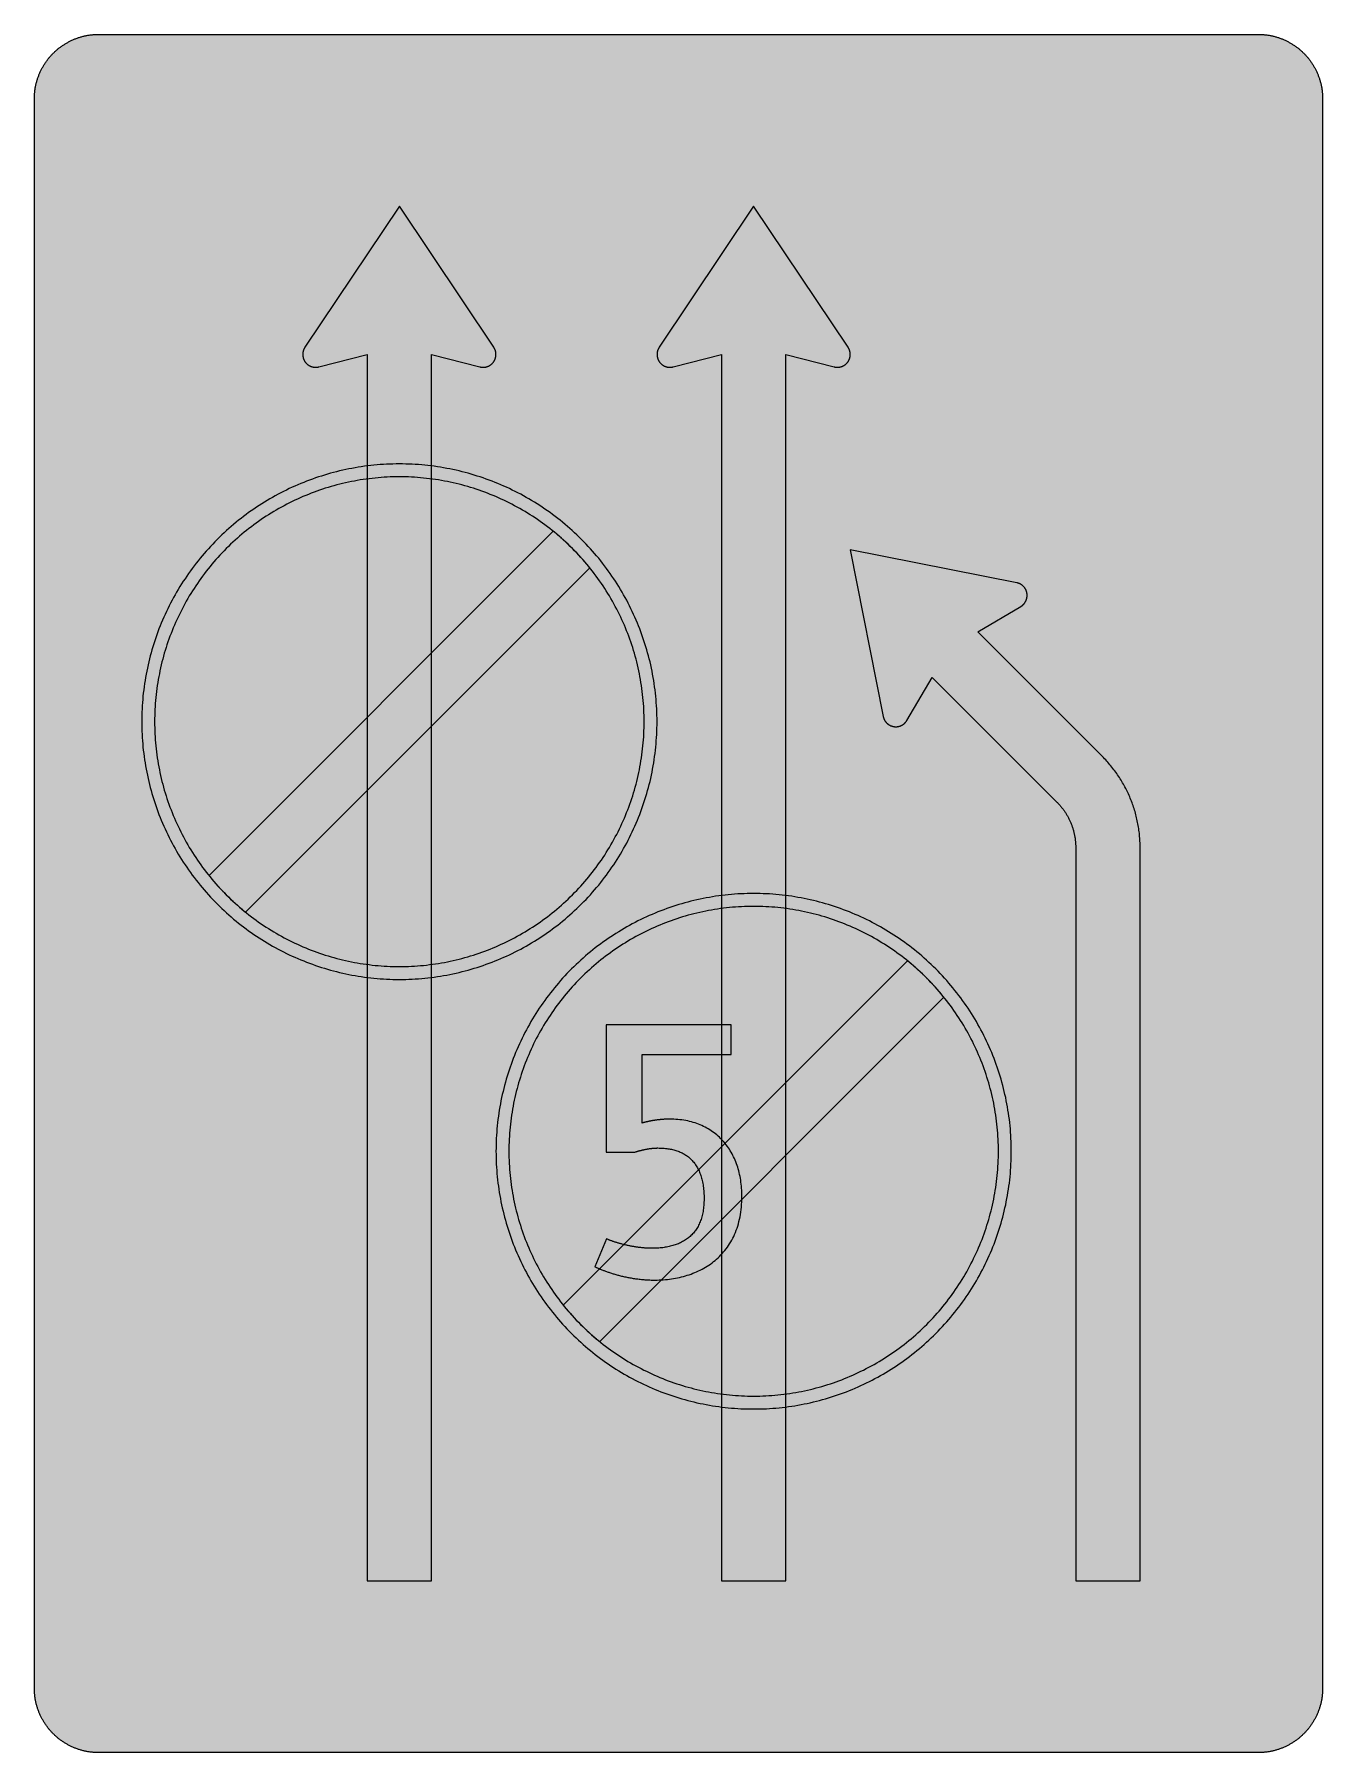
# Model space of a CAD drawing. Header units: millimetres. Extents: x 0 to 423, y 0 to 564.
import ezdxf

# ---------------------------------------------------------------- set-up
doc = ezdxf.new("R2010")
doc.units = ezdxf.units.MM

msp = doc.modelspace()

# ---------------------------------------------------------------- hatches: boundary and pattern name
for color, points in [(254, [(21.2189, 0.0537), (20.955, 0.0533), (20.6934, 0.0584), (20.4292, 0.066), (20.1676, 0.0787), (19.906, 0.094), (19.6469, 0.1118), (19.3853, 0.1321), (19.1262, 0.1549), (18.8671, 0.1829), (18.608, 0.2134), (18.349, 0.2464), (18.0924, 0.2845), (17.8359, 0.3251), (17.5793, 0.3683), (17.3253, 0.414), (17.0688, 0.4623), (16.8148, 0.5156), (16.5633, 0.5715), (16.3093, 0.6299), (16.0579, 0.6909), (15.809, 0.7544), (15.56, 0.823), (15.3111, 0.8941), (15.0622, 0.9677), (14.8158, 1.0439), (14.5694, 1.1227), (14.3256, 1.2065), (14.0818, 1.2903), (13.8379, 1.3792), (13.5966, 1.4707), (13.3579, 1.5672), (13.1191, 1.6637), (12.8803, 1.7628), (12.6441, 1.8669), (12.4079, 1.9736), (12.1742, 2.0803), (11.9405, 2.192), (11.7094, 2.3089), (11.4808, 2.4257), (11.2522, 2.5451), (11.0236, 2.6695), (10.7975, 2.794), (10.574, 2.9235), (10.3505, 3.0556), (10.1295, 3.1877), (9.9111, 3.3249), (9.6926, 3.4646), (9.4742, 3.6068), (9.2608, 3.7541), (9.0475, 3.9014), (8.8341, 4.0513), (8.6258, 4.2037), (8.4176, 4.3612), (8.2118, 4.5187), (8.0061, 4.6812), (7.8029, 4.8438), (7.6022, 5.0114), (7.4041, 5.1816), (7.206, 5.3518), (7.0129, 5.527), (6.8174, 5.7048), (6.6269, 5.8826), (6.4389, 6.0655), (6.2509, 6.2509), (6.0655, 6.4389), (5.8852, 6.6269), (5.7048, 6.8174), (5.527, 7.0104), (5.3518, 7.206), (5.1816, 7.4041), (5.0114, 7.6022), (4.8463, 7.8029), (4.6812, 8.0061), (4.5187, 8.2118), (4.3612, 8.4176), (4.2062, 8.6258), (4.0513, 8.8341), (3.9014, 9.0475), (3.7541, 9.2608), (3.6068, 9.4742), (3.4646, 9.6926), (3.3249, 9.9085), (3.1877, 10.1295), (3.0556, 10.3505), (2.9235, 10.574), (2.794, 10.7975), (2.6695, 11.0236), (2.5451, 11.2522), (2.4257, 11.4808), (2.3063, 11.7094), (2.192, 11.9405), (2.0803, 12.1742), (1.971, 12.4079), (1.8669, 12.6441), (1.7628, 12.8803), (1.6637, 13.1191), (1.5646, 13.3579), (1.4707, 13.5966), (1.3792, 13.8379), (1.2903, 14.0818), (1.2065, 14.3256), (1.1227, 14.5694), (1.0439, 14.8158), (0.9652, 15.0622), (0.8915, 15.3111), (0.823, 15.56), (0.7544, 15.809), (0.6883, 16.0604), (0.6274, 16.3119), (0.569, 16.5633), (0.5131, 16.8148), (0.4623, 17.0688), (0.4115, 17.3253), (0.3658, 17.5793), (0.3226, 17.8359), (0.2819, 18.0924), (0.2464, 18.3515), (0.2134, 18.608), (0.1829, 18.8671), (0.1549, 19.1262), (0.1295, 19.3878), (0.1092, 19.6469), (0.0914, 19.9085), (0.0762, 20.1701), (0.066, 20.4318), (0.0584, 20.6934), (0.0533, 20.955), (0.0508, 21.2192), (0.0522, 543.3314), (0.0533, 543.593), (0.0584, 543.8546), (0.066, 544.1188), (0.0762, 544.3804), (0.0914, 544.642), (0.1092, 544.9011), (0.1295, 545.1627), (0.1549, 545.4218), (0.1829, 545.6809), (0.2134, 545.94), (0.2464, 546.1991), (0.2819, 546.4556), (0.3226, 546.7121), (0.3658, 546.9687), (0.4115, 547.2227), (0.4623, 547.4792), (0.5131, 547.7332), (0.569, 547.9847), (0.6274, 548.2387), (0.6883, 548.4876), (0.7544, 548.7391), (0.823, 548.988), (0.8915, 549.2369), (0.9652, 549.4858), (1.0439, 549.7322), (1.1227, 549.9786), (1.2065, 550.2224), (1.2903, 550.4663), (1.3792, 550.7076), (1.4707, 550.9489), (1.5646, 551.1902), (1.6637, 551.4289), (1.7628, 551.6677), (1.8669, 551.9039), (1.971, 552.1401), (2.0803, 552.3738), (2.192, 552.6049), (2.3063, 552.8386), (2.4257, 553.0672), (2.5451, 553.2958), (2.6695, 553.5244), (2.794, 553.7505), (2.9235, 553.974), (3.0556, 554.1975), (3.1877, 554.4185), (3.3249, 554.6369), (3.4646, 554.8554), (3.6068, 555.0738), (3.7541, 555.2872), (3.9014, 555.5005), (4.0513, 555.7114), (4.2062, 555.9222), (4.3612, 556.1305), (4.5187, 556.3362), (4.6812, 556.5419), (4.8463, 556.7451), (5.0114, 556.9458), (5.1816, 557.1439), (5.3518, 557.342), (5.527, 557.5351), (5.7048, 557.7281), (5.8852, 557.9212), (6.0655, 558.1091), (6.2509, 558.2971), (6.4389, 558.4825), (6.6269, 558.6628), (6.8174, 558.8432), (7.0129, 559.021), (7.206, 559.1937), (7.4041, 559.3664), (7.6022, 559.5366), (7.8029, 559.7017), (8.0061, 559.8668), (8.2118, 560.0268), (8.4176, 560.1868), (8.6258, 560.3418), (8.8341, 560.4967), (9.0475, 560.6466), (9.2608, 560.7939), (9.4742, 560.9387), (9.6926, 561.0835), (9.9111, 561.2232), (10.1295, 561.3603), (10.3505, 561.4924), (10.574, 561.6245), (10.7975, 561.754), (11.0236, 561.8785), (11.2522, 562.0029), (11.4808, 562.1223), (11.7094, 562.2392), (11.9405, 562.356), (12.1742, 562.4678), (12.4079, 562.5744), (12.6441, 562.6811), (12.8803, 562.7853), (13.1191, 562.8843), (13.3579, 562.9834), (13.5966, 563.0774), (13.8379, 563.1688), (14.0818, 563.2577), (14.3256, 563.3415), (14.5694, 563.4253), (14.8158, 563.5041), (15.0622, 563.5803), (15.3111, 563.6539), (15.56, 563.7251), (15.809, 563.7936), (16.0579, 563.8571), (16.3093, 563.9206), (16.5633, 563.9791), (16.8148, 564.0349), (17.0688, 564.0857), (17.3253, 564.1365), (17.5793, 564.1823), (17.8359, 564.2254), (18.0924, 564.2635), (18.349, 564.3016), (18.608, 564.3347), (18.8671, 564.3651), (19.1262, 564.3931), (19.3853, 564.4185), (19.6469, 564.4388), (19.906, 564.4566), (20.1676, 564.4718), (20.4292, 564.482), (20.6934, 564.4896), (20.955, 564.4947), (21.2166, 564.4972), (402.2189, 564.4981), (402.4808, 564.4947), (402.7424, 564.4896), (403.0066, 564.482), (403.2682, 564.4718), (403.5298, 564.4566), (403.7889, 564.4388), (404.0505, 564.4185), (404.3096, 564.3931), (404.5687, 564.3651), (404.8277, 564.3347), (405.0868, 564.3016), (405.3434, 564.2635), (405.5999, 564.2254), (405.8564, 564.1823), (406.113, 564.1365), (406.367, 564.0857), (406.621, 564.0349), (406.875, 563.9791), (407.1264, 563.9206), (407.3779, 563.8571), (407.6268, 563.7936), (407.8783, 563.7251), (408.1272, 563.6539), (408.3736, 563.5803), (408.62, 563.5041), (408.8663, 563.4253), (409.1102, 563.3415), (409.354, 563.2577), (409.5979, 563.1688), (409.8392, 563.0774), (410.0805, 562.9834), (410.3192, 562.8843), (410.5554, 562.7853), (410.7942, 562.6811), (411.0279, 562.5744), (411.2616, 562.4678), (411.4952, 562.356), (411.7264, 562.2392), (411.9575, 562.1223), (412.1861, 562.0029), (412.4122, 561.8785), (412.6382, 561.754), (412.8643, 561.6245), (413.0853, 561.4924), (413.3063, 561.3603), (413.5272, 561.2232), (413.7457, 561.0835), (413.9616, 560.9387), (414.1775, 560.7939), (414.3908, 560.6466), (414.6017, 560.4967), (414.8125, 560.3418), (415.0208, 560.1868), (415.2265, 560.0268), (415.4297, 559.8668), (415.6329, 559.7017), (415.8336, 559.5366), (416.0342, 559.3664), (416.2298, 559.1937), (416.4254, 559.021), (416.6184, 558.8432), (416.8089, 558.6628), (416.9994, 558.4825), (417.1848, 558.2971), (417.3703, 558.1091), (417.5531, 557.9212), (417.7335, 557.7281), (417.9087, 557.5351), (418.084, 557.342), (418.2567, 557.1439), (418.4244, 556.9458), (418.592, 556.7451), (418.7546, 556.5419), (418.9171, 556.3362), (419.0746, 556.1305), (419.2321, 555.9222), (419.3845, 555.7114), (419.5369, 555.5005), (419.6842, 555.2872), (419.829, 555.0738), (419.9712, 554.8554), (420.1109, 554.6369), (420.2481, 554.4185), (420.3827, 554.1975), (420.5148, 553.974), (420.6418, 553.7505), (420.7688, 553.5244), (420.8907, 553.2958), (421.0126, 553.0672), (421.1295, 552.8386), (421.2438, 552.6049), (421.3555, 552.3738), (421.4647, 552.1401), (421.5689, 551.9039), (421.673, 551.6677), (421.7746, 551.4289), (421.8711, 551.1902), (421.9651, 550.9489), (422.0566, 550.7076), (422.1455, 550.4663), (422.2318, 550.2224), (422.3131, 549.9786), (422.3918, 549.7322), (422.4706, 549.4858), (422.5442, 549.2369), (422.6128, 548.988), (422.6814, 548.7391), (422.7449, 548.4876), (422.8084, 548.2387), (422.8668, 547.9847), (422.9227, 547.7332), (422.9735, 547.4792), (423.0243, 547.2227), (423.07, 546.9687), (423.1132, 546.7121), (423.1513, 546.4556), (423.1894, 546.1991), (423.2224, 545.94), (423.2529, 545.6809), (423.2808, 545.4218), (423.3037, 545.1627), (423.3266, 544.9011), (423.3443, 544.642), (423.357, 544.3804), (423.3697, 544.1188), (423.3774, 543.8546), (423.3824, 543.593), (423.385, 543.3314), (423.3855, 21.2203), (423.3824, 20.955), (423.3774, 20.6934), (423.3697, 20.4318), (423.357, 20.1701), (423.3443, 19.9085), (423.3266, 19.6469), (423.3037, 19.3878), (423.2808, 19.1262), (423.2529, 18.8671), (423.2224, 18.608), (423.1894, 18.3515), (423.1513, 18.0924), (423.1132, 17.8359), (423.07, 17.5793), (423.0243, 17.3253), (422.9735, 17.0688), (422.9227, 16.8148), (422.8668, 16.5633), (422.8084, 16.3119), (422.7449, 16.0604), (422.6814, 15.809), (422.6128, 15.56), (422.5442, 15.3111), (422.4706, 15.0622), (422.3918, 14.8158), (422.3131, 14.5694), (422.2318, 14.3256), (422.1455, 14.0818), (422.0566, 13.8379), (421.9651, 13.5966), (421.8711, 13.3579), (421.7746, 13.1191), (421.673, 12.8803), (421.5689, 12.6441), (421.4647, 12.4079), (421.3555, 12.1742), (421.2438, 11.9405), (421.1295, 11.7094), (421.0126, 11.4808), (420.8907, 11.2522), (420.7688, 11.0236), (420.6418, 10.7975), (420.5148, 10.574), (420.3827, 10.3505), (420.2481, 10.1295), (420.1109, 9.9085), (419.9712, 9.6926), (419.829, 9.4742), (419.6842, 9.2608), (419.5369, 9.0475), (419.3845, 8.8341), (419.2321, 8.6258), (419.0746, 8.4176), (418.9171, 8.2118), (418.7546, 8.0061), (418.592, 7.8029), (418.4244, 7.6022), (418.2567, 7.4041), (418.084, 7.206), (417.9087, 7.0104), (417.7335, 6.8174), (417.5531, 6.6269), (417.3703, 6.4389), (417.1848, 6.2509), (416.9994, 6.0655), (416.8089, 5.8826), (416.6184, 5.7048), (416.4254, 5.527), (416.2298, 5.3518), (416.0342, 5.1816), (415.8336, 5.0114), (415.6329, 4.8438), (415.4297, 4.6812), (415.2265, 4.5187), (415.0208, 4.3612), (414.8125, 4.2037), (414.6017, 4.0513), (414.3908, 3.9014), (414.1775, 3.7541), (413.9616, 3.6068), (413.7457, 3.4646), (413.5272, 3.3249), (413.3063, 3.1877), (413.0853, 3.0556), (412.8643, 2.9235), (412.6382, 2.794), (412.4122, 2.6695), (412.1861, 2.5451), (411.9575, 2.4257), (411.7264, 2.3089), (411.4952, 2.192), (411.2616, 2.0803), (411.0279, 1.9736), (410.7942, 1.8669), (410.5554, 1.7628), (410.3192, 1.6637), (410.0805, 1.5672), (409.8392, 1.4707), (409.5979, 1.3792), (409.354, 1.2903), (409.1102, 1.2065), (408.8663, 1.1227), (408.62, 1.0439), (408.3736, 0.9677), (408.1272, 0.8941), (407.8783, 0.823), (407.6268, 0.7544), (407.3779, 0.6909), (407.1264, 0.6299), (406.875, 0.5715), (406.621, 0.5156), (406.367, 0.4623), (406.113, 0.414), (405.8564, 0.3683), (405.5999, 0.3251), (405.3434, 0.2845), (405.0868, 0.2464), (404.8277, 0.2134), (404.5687, 0.1829), (404.3096, 0.1549), (404.0505, 0.1321), (403.7889, 0.1118), (403.5298, 0.094), (403.2682, 0.0787), (403.0066, 0.066), (402.7424, 0.0584), (402.4808, 0.0533), (402.2166, 0.0533)]), (59, [(130.58, 459.3703), (146.455, 455.2703), (146.4691, 455.2645), (146.4869, 455.262), (146.5021, 455.2569), (146.5199, 455.2518), (146.5351, 455.2493), (146.5504, 455.2442), (146.5682, 455.2417), (146.5834, 455.2366), (146.6012, 455.234), (146.6164, 455.2315), (146.6342, 455.2264), (146.6494, 455.2239), (146.6647, 455.2213), (146.6825, 455.2163), (146.6977, 455.2137), (146.7155, 455.2112), (146.7307, 455.2086), (146.7485, 455.2036), (146.7637, 455.201), (146.7815, 455.1985), (146.7968, 455.1959), (146.8145, 455.1934), (146.8298, 455.1909), (146.8476, 455.1883), (146.8628, 455.1858), (146.8806, 455.1832), (146.8958, 455.1807), (146.9136, 455.1782), (146.9288, 455.1756), (146.9466, 455.1731), (146.9619, 455.1705), (146.9796, 455.168), (146.9949, 455.168), (147.0127, 455.1655), (147.0279, 455.1629), (147.0457, 455.1604), (147.0609, 455.1604), (147.0787, 455.1578), (147.0939, 455.1553), (147.1117, 455.1553), (147.1295, 455.1528), (147.1447, 455.1502), (147.1625, 455.1502), (147.1778, 455.1477), (147.1955, 455.1477), (147.2108, 455.1451), (147.2286, 455.1451), (147.2438, 455.1451), (147.2616, 455.1426), (147.2794, 455.1426), (147.2946, 455.1401), (147.3124, 455.1401), (147.3276, 455.1401), (147.3454, 455.1401), (147.3606, 455.1375), (147.3784, 455.1375), (147.3962, 455.1375), (147.4114, 455.1375), (147.4292, 455.1375), (147.4445, 455.135), (147.4622, 455.135), (147.4775, 455.135), (147.4953, 455.135), (147.513, 455.135), (147.6223, 455.1375), (147.7289, 455.1401), (147.8382, 455.1477), (147.9448, 455.1578), (148.0515, 455.1705), (148.1557, 455.1832), (148.2623, 455.201), (148.3665, 455.2213), (148.4681, 455.2442), (148.5697, 455.2696), (148.6713, 455.295), (148.7703, 455.3255), (148.8694, 455.3585), (148.9685, 455.3915), (149.065, 455.4296), (149.159, 455.4677), (149.2555, 455.5084), (149.3469, 455.5541), (149.4384, 455.5998), (149.5298, 455.6455), (149.6187, 455.6963), (149.7076, 455.7497), (149.794, 455.803), (149.8803, 455.8589), (149.9641, 455.9173), (150.0454, 455.9757), (150.1267, 456.0392), (150.2054, 456.1027), (150.2816, 456.1688), (150.3578, 456.2348), (150.434, 456.3034), (150.5052, 456.3745), (150.5763, 456.4482), (150.6449, 456.5218), (150.7134, 456.598), (150.7795, 456.6768), (150.843, 456.7555), (150.9039, 456.8368), (150.9649, 456.9181), (151.0233, 457.0019), (151.0792, 457.0882), (151.1325, 457.1746), (151.1859, 457.261), (151.2341, 457.3499), (151.2824, 457.4413), (151.3281, 457.5327), (151.3713, 457.6267), (151.4119, 457.7207), (151.4526, 457.8172), (151.4881, 457.9137), (151.5237, 458.0103), (151.5542, 458.1093), (151.5847, 458.2109), (151.6126, 458.31), (151.638, 458.4116), (151.6583, 458.5157), (151.6786, 458.6199), (151.6964, 458.724), (151.7117, 458.8307), (151.7244, 458.9374), (151.732, 459.044), (151.7396, 459.1507), (151.7447, 459.2599), (151.7447, 459.3692), (151.7447, 459.4073), (151.7447, 459.4479), (151.7447, 459.486), (151.7421, 459.5266), (151.7396, 459.5647), (151.7396, 459.6054), (151.7371, 459.6435), (151.7345, 459.6816), (151.732, 459.7222), (151.7269, 459.7603), (151.7244, 459.7984), (151.7193, 459.8365), (151.7142, 459.8772), (151.7091, 459.9153), (151.704, 459.9534), (151.699, 459.9915), (151.6939, 460.0321), (151.6863, 460.0702), (151.6812, 460.1083), (151.6736, 460.1464), (151.6659, 460.1845), (151.6583, 460.2226), (151.6507, 460.2607), (151.6431, 460.2988), (151.6329, 460.3369), (151.6253, 460.375), (151.6151, 460.4131), (151.605, 460.4487), (151.5948, 460.4868), (151.5847, 460.5249), (151.5745, 460.563), (151.5618, 460.5985), (151.5516, 460.6366), (151.5389, 460.6722), (151.5288, 460.7103), (151.5161, 460.7484), (151.5034, 460.7839), (151.4881, 460.8195), (151.4754, 460.8576), (151.4627, 460.8932), (151.4475, 460.9287), (151.4323, 460.9668), (151.4196, 461.0024), (151.4043, 461.0379), (151.3865, 461.0735), (151.3713, 461.1091), (151.3561, 461.1446), (151.3383, 461.1802), (151.323, 461.2157), (151.3053, 461.2488), (151.2875, 461.2843), (151.2697, 461.3199), (151.2519, 461.3529), (151.2341, 461.3885), (151.2138, 461.424), (151.196, 461.457), (151.1757, 461.4901), (151.1554, 461.5256), (151.1351, 461.5586), (151.1148, 461.5917), (151.0944, 461.6247), (151.0741, 461.6577), (151.0513, 461.6907), (151.0309, 461.7237), (119.9967, 508.0536), (88.9635, 461.7251), (88.9406, 461.6907), (88.9178, 461.6577), (88.8975, 461.6247), (88.8771, 461.5917), (88.8568, 461.5586), (88.8365, 461.5256), (88.8162, 461.4901), (88.7984, 461.457), (88.7781, 461.424), (88.7603, 461.3885), (88.74, 461.3529), (88.7222, 461.3199), (88.7044, 461.2843), (88.6866, 461.2488), (88.6689, 461.2157), (88.6536, 461.1802), (88.6358, 461.1446), (88.6206, 461.1091), (88.6054, 461.0735), (88.5876, 461.0379), (88.5749, 461.0024), (88.5596, 460.9668), (88.5444, 460.9287), (88.5292, 460.8932), (88.5165, 460.8576), (88.5038, 460.8195), (88.4885, 460.7839), (88.4758, 460.7484), (88.4631, 460.7103), (88.453, 460.6722), (88.4403, 460.6366), (88.4276, 460.5985), (88.4174, 460.563), (88.4072, 460.5249), (88.3971, 460.4868), (88.3869, 460.4487), (88.3768, 460.4131), (88.3666, 460.375), (88.3564, 460.3369), (88.3488, 460.2988), (88.3412, 460.2607), (88.3336, 460.2226), (88.326, 460.1845), (88.3183, 460.1464), (88.3107, 460.1083), (88.3031, 460.0702), (88.298, 460.0321), (88.2904, 459.9915), (88.2853, 459.9534), (88.2802, 459.9153), (88.2752, 459.8772), (88.2726, 459.8365), (88.2675, 459.7984), (88.2625, 459.7603), (88.2599, 459.7222), (88.2574, 459.6816), (88.2548, 459.6435), (88.2523, 459.6054), (88.2498, 459.5647), (88.2472, 459.5266), (88.2472, 459.486), (88.2472, 459.4479), (88.2447, 459.4073), (88.2447, 459.3692), (88.2472, 459.2599), (88.2498, 459.1507), (88.2574, 459.044), (88.2675, 458.9374), (88.2802, 458.8307), (88.2929, 458.724), (88.3107, 458.6199), (88.331, 458.5157), (88.3539, 458.4116), (88.3793, 458.31), (88.4072, 458.2109), (88.4352, 458.1093), (88.4682, 458.0103), (88.5012, 457.9137), (88.5393, 457.8172), (88.5774, 457.7207), (88.6206, 457.6267), (88.6638, 457.5327), (88.7095, 457.4413), (88.7578, 457.3499), (88.806, 457.261), (88.8594, 457.1746), (88.9127, 457.0882), (88.9686, 457.0019), (89.027, 456.9181), (89.0854, 456.8368), (89.1489, 456.7555), (89.2124, 456.6768), (89.2785, 456.598), (89.3445, 456.5218), (89.4156, 456.4482), (89.4867, 456.3745), (89.5579, 456.3034), (89.6315, 456.2348), (89.7077, 456.1688), (89.7865, 456.1027), (89.8652, 456.0392), (89.9465, 455.9757), (90.0278, 455.9173), (90.1116, 455.8589), (90.1979, 455.803), (90.2843, 455.7497), (90.3707, 455.6963), (90.4621, 455.6455), (90.551, 455.5998), (90.645, 455.5541), (90.7364, 455.5084), (90.8304, 455.4677), (90.9269, 455.4296), (91.0234, 455.3915), (91.1225, 455.3585), (91.219, 455.3255), (91.3206, 455.295), (91.4222, 455.2696), (91.5238, 455.2442), (91.6254, 455.2213), (91.7296, 455.201), (91.8337, 455.1832), (91.9404, 455.1705), (92.0471, 455.1578), (92.1537, 455.1477), (92.2604, 455.1401), (92.3696, 455.1375), (92.4789, 455.135), (92.4966, 455.135), (92.5119, 455.135), (92.5297, 455.135), (92.5449, 455.135), (92.5627, 455.1375), (92.5805, 455.1375), (92.5957, 455.1375), (92.6135, 455.1375), (92.6287, 455.1375), (92.6465, 455.1401), (92.6643, 455.1401), (92.6795, 455.1401), (92.6973, 455.1401), (92.7125, 455.1426), (92.7303, 455.1426), (92.7481, 455.1451), (92.7633, 455.1451), (92.7811, 455.1451), (92.7964, 455.1477), (92.8141, 455.1477), (92.8294, 455.1502), (92.8472, 455.1502), (92.8624, 455.1528), (92.8802, 455.1553), (92.898, 455.1553), (92.9132, 455.1578), (92.931, 455.1604), (92.9462, 455.1604), (92.964, 455.1629), (92.9792, 455.1655), (92.997, 455.168), (93.0123, 455.168), (93.03, 455.1705), (93.0453, 455.1731), (93.0631, 455.1756), (93.0783, 455.1782), (93.0961, 455.1807), (93.1113, 455.1832), (93.1291, 455.1858), (93.1443, 455.1883), (93.1621, 455.1909), (93.1774, 455.1934), (93.1951, 455.1959), (93.2104, 455.1985), (93.2282, 455.201), (93.2434, 455.2036), (93.2612, 455.2086), (93.2764, 455.2112), (93.2942, 455.2137), (93.3094, 455.2163), (93.3247, 455.2213), (93.3425, 455.2239), (93.3577, 455.2264), (93.3755, 455.2315), (93.3907, 455.234), (93.4085, 455.2366), (93.4237, 455.2417), (93.439, 455.2442), (93.4568, 455.2493), (93.472, 455.2518), (93.4898, 455.2569), (93.505, 455.262), (93.5203, 455.2645), (93.538, 455.2696), (109.4133, 459.3703), (109.4133, 56.4981), (130.58, 56.4981)]), (59, [(246.9967, 459.3703), (262.8717, 455.2703), (262.8875, 455.2645), (262.9027, 455.262), (262.9179, 455.2569), (262.9357, 455.2518), (262.951, 455.2493), (262.9687, 455.2442), (262.984, 455.2417), (263.0018, 455.2366), (263.017, 455.234), (263.0322, 455.2315), (263.05, 455.2264), (263.0653, 455.2239), (263.083, 455.2213), (263.0983, 455.2163), (263.1161, 455.2137), (263.1313, 455.2112), (263.1491, 455.2086), (263.1643, 455.2036), (263.1821, 455.201), (263.1973, 455.1985), (263.2126, 455.1959), (263.2304, 455.1934), (263.2456, 455.1909), (263.2634, 455.1883), (263.2786, 455.1858), (263.2964, 455.1832), (263.3116, 455.1807), (263.3294, 455.1782), (263.3447, 455.1756), (263.3624, 455.1731), (263.3802, 455.1705), (263.3955, 455.168), (263.4132, 455.168), (263.4285, 455.1655), (263.4463, 455.1629), (263.4615, 455.1604), (263.4793, 455.1604), (263.4945, 455.1578), (263.5123, 455.1553), (263.5275, 455.1553), (263.5453, 455.1528), (263.5606, 455.1502), (263.5783, 455.1502), (263.5961, 455.1477), (263.6114, 455.1477), (263.6291, 455.1451), (263.6444, 455.1451), (263.6622, 455.1451), (263.6774, 455.1426), (263.6952, 455.1426), (263.7104, 455.1401), (263.7282, 455.1401), (263.746, 455.1401), (263.7612, 455.1401), (263.779, 455.1375), (263.7942, 455.1375), (263.812, 455.1375), (263.8273, 455.1375), (263.845, 455.1375), (263.8628, 455.135), (263.8781, 455.135), (263.8958, 455.135), (263.9111, 455.135), (263.9289, 455.135), (264.0381, 455.1375), (264.1473, 455.1401), (264.254, 455.1477), (264.3607, 455.1578), (264.4673, 455.1705), (264.574, 455.1832), (264.6782, 455.201), (264.7823, 455.2213), (264.8839, 455.2442), (264.988, 455.2696), (265.0871, 455.295), (265.1887, 455.3255), (265.2878, 455.3585), (265.3843, 455.3915), (265.4808, 455.4296), (265.5773, 455.4677), (265.6713, 455.5084), (265.7653, 455.5541), (265.8567, 455.5998), (265.9456, 455.6455), (266.0371, 455.6963), (266.1234, 455.7497), (266.2098, 455.803), (266.2961, 455.8589), (266.38, 455.9173), (266.4612, 455.9757), (266.5425, 456.0392), (266.6213, 456.1027), (266.7, 456.1688), (266.7762, 456.2348), (266.8499, 456.3034), (266.9235, 456.3745), (266.9921, 456.4482), (267.0632, 456.5218), (267.1293, 456.598), (267.1953, 456.6768), (267.2588, 456.7555), (267.3223, 456.8368), (267.3807, 456.9181), (267.4391, 457.0019), (267.495, 457.0882), (267.5484, 457.1746), (267.6017, 457.261), (267.65, 457.3499), (267.6982, 457.4413), (267.7439, 457.5327), (267.7871, 457.6267), (267.8303, 457.7207), (267.8684, 457.8172), (267.9065, 457.9137), (267.9395, 458.0103), (267.9725, 458.1093), (268.0005, 458.2109), (268.0284, 458.31), (268.0538, 458.4116), (268.0767, 458.5157), (268.097, 458.6199), (268.1122, 458.724), (268.1275, 458.8307), (268.1402, 458.9374), (268.1503, 459.044), (268.1554, 459.1507), (268.1605, 459.2599), (268.163, 459.3692), (268.163, 459.4073), (268.1605, 459.4479), (268.1605, 459.486), (268.158, 459.5266), (268.158, 459.5647), (268.1554, 459.6054), (268.1529, 459.6435), (268.1503, 459.6816), (268.1478, 459.7222), (268.1453, 459.7603), (268.1402, 459.7984), (268.1351, 459.8365), (268.1326, 459.8772), (268.1275, 459.9153), (268.1224, 459.9534), (268.1148, 459.9915), (268.1097, 460.0321), (268.1046, 460.0702), (268.097, 460.1083), (268.0894, 460.1464), (268.0818, 460.1845), (268.0741, 460.2226), (268.0665, 460.2607), (268.0589, 460.2988), (268.0513, 460.3369), (268.0411, 460.375), (268.031, 460.4131), (268.0208, 460.4487), (268.0132, 460.4868), (268.0005, 460.5249), (267.9903, 460.563), (267.9802, 460.5985), (267.9675, 460.6366), (267.9573, 460.6722), (267.9446, 460.7103), (267.9319, 460.7484), (267.9192, 460.7839), (267.9065, 460.8195), (267.8913, 460.8576), (267.8786, 460.8932), (267.8633, 460.9287), (267.8506, 460.9668), (267.8354, 461.0024), (267.8201, 461.0379), (267.8049, 461.0735), (267.7897, 461.1091), (267.7719, 461.1446), (267.7566, 461.1802), (267.7389, 461.2157), (267.7211, 461.2488), (267.7033, 461.2843), (267.6855, 461.3199), (267.6677, 461.3529), (267.65, 461.3885), (267.6322, 461.424), (267.6119, 461.457), (267.5915, 461.4901), (267.5738, 461.5256), (267.5534, 461.5586), (267.5331, 461.5917), (267.5103, 461.6247), (267.4899, 461.6577), (267.4696, 461.6907), (267.4468, 461.7237), (236.4133, 508.0536), (205.3802, 461.7251), (205.3565, 461.6907), (205.3361, 461.6577), (205.3158, 461.6247), (205.293, 461.5917), (205.2726, 461.5586), (205.2523, 461.5256), (205.2345, 461.4901), (205.2142, 461.457), (205.1939, 461.424), (205.1761, 461.3885), (205.1583, 461.3529), (205.138, 461.3199), (205.1202, 461.2843), (205.105, 461.2488), (205.0872, 461.2157), (205.0694, 461.1802), (205.0542, 461.1446), (205.0364, 461.1091), (205.0212, 461.0735), (205.0059, 461.0379), (204.9907, 461.0024), (204.9755, 460.9668), (204.9602, 460.9287), (204.9475, 460.8932), (204.9323, 460.8576), (204.9196, 460.8195), (204.9069, 460.7839), (204.8942, 460.7484), (204.8815, 460.7103), (204.8688, 460.6722), (204.8561, 460.6366), (204.8459, 460.5985), (204.8332, 460.563), (204.8231, 460.5249), (204.8129, 460.4868), (204.8027, 460.4487), (204.7926, 460.4131), (204.7824, 460.375), (204.7748, 460.3369), (204.7646, 460.2988), (204.757, 460.2607), (204.7494, 460.2226), (204.7418, 460.1845), (204.7342, 460.1464), (204.7265, 460.1083), (204.7215, 460.0702), (204.7138, 460.0321), (204.7088, 459.9915), (204.7037, 459.9534), (204.6986, 459.9153), (204.6935, 459.8772), (204.6884, 459.8365), (204.6834, 459.7984), (204.6808, 459.7603), (204.6757, 459.7222), (204.6732, 459.6816), (204.6707, 459.6435), (204.6681, 459.6054), (204.6656, 459.5647), (204.6656, 459.5266), (204.663, 459.486), (204.663, 459.4479), (204.663, 459.4073), (204.663, 459.3692), (204.663, 459.2599), (204.6681, 459.1507), (204.6732, 459.044), (204.6834, 458.9374), (204.6961, 458.8307), (204.7113, 458.724), (204.7291, 458.6199), (204.7469, 458.5157), (204.7697, 458.4116), (204.7951, 458.31), (204.8231, 458.2109), (204.8535, 458.1093), (204.884, 458.0103), (204.9196, 457.9137), (204.9551, 457.8172), (204.9958, 457.7207), (205.0364, 457.6267), (205.0796, 457.5327), (205.1253, 457.4413), (205.1736, 457.3499), (205.2218, 457.261), (205.2752, 457.1746), (205.3285, 457.0882), (205.3844, 457.0019), (205.4428, 456.9181), (205.5038, 456.8368), (205.5647, 456.7555), (205.6282, 456.6768), (205.6943, 456.598), (205.7629, 456.5218), (205.8314, 456.4482), (205.9026, 456.3745), (205.9762, 456.3034), (206.0499, 456.2348), (206.1261, 456.1688), (206.2023, 456.1027), (206.281, 456.0392), (206.3623, 455.9757), (206.4461, 455.9173), (206.5299, 455.8589), (206.6138, 455.803), (206.7001, 455.7497), (206.789, 455.6963), (206.8779, 455.6455), (206.9694, 455.5998), (207.0608, 455.5541), (207.1548, 455.5084), (207.2488, 455.4677), (207.3427, 455.4296), (207.4393, 455.3915), (207.5383, 455.3585), (207.6374, 455.3255), (207.7364, 455.295), (207.838, 455.2696), (207.9396, 455.2442), (208.0412, 455.2213), (208.1454, 455.201), (208.2521, 455.1832), (208.3562, 455.1705), (208.4629, 455.1578), (208.5696, 455.1477), (208.6788, 455.1401), (208.7855, 455.1375), (208.8947, 455.135), (208.9125, 455.135), (208.9302, 455.135), (208.9455, 455.135), (208.9633, 455.135), (208.9785, 455.1375), (208.9963, 455.1375), (209.0141, 455.1375), (209.0293, 455.1375), (209.0471, 455.1375), (209.0623, 455.1401), (209.0801, 455.1401), (209.0979, 455.1401), (209.1131, 455.1401), (209.1309, 455.1426), (209.1461, 455.1426), (209.1639, 455.1451), (209.1792, 455.1451), (209.1969, 455.1451), (209.2147, 455.1477), (209.23, 455.1477), (209.2477, 455.1502), (209.263, 455.1502), (209.2808, 455.1528), (209.296, 455.1553), (209.3138, 455.1553), (209.329, 455.1578), (209.3468, 455.1604), (209.3646, 455.1604), (209.3798, 455.1629), (209.3976, 455.1655), (209.4128, 455.168), (209.4306, 455.168), (209.4459, 455.1705), (209.4636, 455.1731), (209.4789, 455.1756), (209.4967, 455.1782), (209.5119, 455.1807), (209.5297, 455.1832), (209.5449, 455.1858), (209.5627, 455.1883), (209.5779, 455.1909), (209.5957, 455.1934), (209.611, 455.1959), (209.6287, 455.1985), (209.644, 455.201), (209.6618, 455.2036), (209.677, 455.2086), (209.6922, 455.2112), (209.71, 455.2137), (209.7253, 455.2163), (209.743, 455.2213), (209.7583, 455.2239), (209.7761, 455.2264), (209.7913, 455.2315), (209.8091, 455.234), (209.8243, 455.2366), (209.8396, 455.2417), (209.8573, 455.2442), (209.8726, 455.2493), (209.8878, 455.2518), (209.9056, 455.2569), (209.9208, 455.262), (209.9386, 455.2645), (209.9539, 455.2696), (225.83, 459.3703), (225.83, 56.4981), (246.9967, 56.4981)]), (254, [(204.6633, 338.7203), (204.6554, 339.7707), (204.6351, 340.8223), (204.6046, 341.8713), (204.5589, 342.9178), (204.5005, 343.9617), (204.4294, 345.0057), (204.3455, 346.0471), (204.249, 347.0859), (204.1373, 348.1248), (204.0153, 349.1586), (203.8807, 350.1923), (203.7334, 351.221), (203.5734, 352.2472), (203.4032, 353.2734), (203.2178, 354.2944), (203.0197, 355.313), (202.8114, 356.329), (202.5879, 357.3399), (202.3542, 358.3508), (202.1078, 359.3567), (201.8513, 360.3574), (201.5795, 361.3556), (201.2975, 362.3513), (201.0029, 363.3419), (200.6956, 364.33), (200.3781, 365.313), (200.0479, 366.2909), (199.705, 367.2662), (199.3494, 368.2365), (198.9836, 369.2017), (198.6077, 370.1618), (198.2165, 371.1194), (197.8152, 372.0694), (197.4037, 373.0168), (196.9795, 373.9591), (196.5452, 374.8938), (196.0982, 375.826), (195.6384, 376.7506), (195.1685, 377.6726), (194.6885, 378.587), (194.1957, 379.4963), (193.6928, 380.398), (193.1772, 381.2972), (192.6514, 382.1887), (192.1154, 383.0726), (191.5668, 383.9515), (191.008, 384.8252), (190.4365, 385.6914), (189.8574, 386.5499), (189.2656, 387.4033), (188.661, 388.2492), (188.0489, 389.0899), (187.4241, 389.923), (186.7891, 390.7485), (186.1439, 391.5664), (185.4886, 392.3767), (184.8231, 393.1793), (184.1449, 393.9743), (183.4566, 394.7643), (182.7581, 395.544), (182.052, 396.3162), (181.3331, 397.0807), (180.6042, 397.8377), (179.865, 398.587), (179.1157, 399.3261), (178.3588, 400.0551), (177.5943, 400.7739), (176.8221, 401.4826), (176.0423, 402.1785), (175.2524, 402.8669), (174.4574, 403.545), (173.6547, 404.2105), (172.8445, 404.8658), (172.0266, 405.511), (171.2011, 406.146), (170.368, 406.7708), (169.5272, 407.3855), (168.6814, 407.9875), (167.828, 408.5793), (166.9694, 409.1584), (166.1033, 409.7299), (165.2295, 410.2887), (164.3507, 410.8374), (163.4668, 411.3733), (162.5752, 411.8991), (161.6761, 412.4147), (160.7744, 412.9176), (159.8651, 413.4104), (158.9507, 413.8905), (158.0286, 414.3604), (157.1041, 414.8201), (156.1719, 415.2671), (155.2372, 415.7015), (154.2948, 416.1257), (153.3474, 416.5397), (152.3975, 416.941), (151.4399, 417.3296), (150.4798, 417.7081), (149.5146, 418.0738), (148.5443, 418.4269), (147.5689, 418.7698), (146.591, 419.1), (145.608, 419.42), (144.62, 419.7248), (143.6294, 420.0195), (142.6337, 420.304), (141.6355, 420.5732), (140.6322, 420.8323), (139.6289, 421.0787), (138.618, 421.3123), (137.607, 421.5333), (136.591, 421.7441), (135.5725, 421.9397), (134.5489, 422.1251), (133.5253, 422.2979), (132.4991, 422.4579), (131.4679, 422.6052), (130.4366, 422.7398), (129.4003, 422.8617), (128.364, 422.971), (127.3251, 423.0675), (126.2837, 423.1513), (125.2398, 423.2224), (124.1933, 423.2808), (123.1468, 423.3266), (122.0978, 423.3596), (121.0462, 423.3799), (119.9947, 423.385), (118.9431, 423.3799), (117.8941, 423.3596), (116.8451, 423.3266), (115.7961, 423.2808), (114.7521, 423.2224), (113.7082, 423.1513), (112.6668, 423.0675), (111.6279, 422.971), (110.5916, 422.8617), (109.5553, 422.7398), (108.524, 422.6052), (107.4928, 422.4579), (106.4666, 422.2979), (105.4405, 422.1251), (104.4194, 421.9397), (103.4009, 421.7441), (102.3849, 421.5333), (101.3739, 421.3123), (100.3656, 421.0787), (99.3597, 420.8323), (98.3564, 420.5732), (97.3582, 420.304), (96.3625, 420.0195), (95.3719, 419.7248), (94.3864, 419.42), (93.4034, 419.1), (92.423, 418.7698), (91.4502, 418.4269), (90.4799, 418.0738), (89.5121, 417.7081), (88.552, 417.3296), (87.597, 416.941), (86.6445, 416.5397), (85.6971, 416.1257), (84.7573, 415.7015), (83.82, 415.2671), (82.8878, 414.8201), (81.9633, 414.3604), (81.0412, 413.8905), (80.1268, 413.4104), (79.2175, 412.9176), (78.3158, 412.4147), (77.4167, 411.8991), (76.5277, 411.3733), (75.6412, 410.8374), (74.7624, 410.2887), (73.8886, 409.7299), (73.0225, 409.1584), (72.1639, 408.5793), (71.3105, 407.9875), (70.4647, 407.3855), (69.6239, 406.7708), (68.7934, 406.146), (67.9679, 405.511), (67.15, 404.8658), (66.3372, 404.2105), (65.5345, 403.545), (64.7395, 402.8669), (63.9496, 402.1785), (63.1698, 401.4826), (62.3976, 400.7739), (61.6331, 400.0551), (60.8762, 399.3261), (60.1269, 398.587), (59.3877, 397.8377), (58.6588, 397.0807), (57.9425, 396.3162), (57.2338, 395.544), (56.5353, 394.7643), (55.847, 393.9743), (55.1713, 393.1793), (54.5033, 392.3767), (53.848, 391.5664), (53.2028, 390.7485), (52.5678, 389.923), (51.943, 389.0899), (51.3309, 388.2492), (50.7263, 387.4033), (50.1345, 386.5499), (49.5554, 385.6914), (48.9839, 384.8252), (48.4251, 383.9515), (47.8765, 383.0726), (47.3405, 382.1887), (46.8147, 381.2972), (46.2991, 380.398), (45.7962, 379.4963), (45.3034, 378.587), (44.8234, 377.6726), (44.3535, 376.7506), (43.8937, 375.826), (43.4467, 374.8938), (43.0124, 373.9591), (42.5882, 373.0168), (42.1742, 372.0694), (41.7754, 371.1194), (41.3842, 370.1618), (41.0083, 369.2017), (40.6425, 368.2365), (40.2869, 367.2662), (39.944, 366.2909), (39.6138, 365.313), (39.2963, 364.33), (38.989, 363.3419), (38.6944, 362.3513), (38.4124, 361.3556), (38.1406, 360.3574), (37.8816, 359.3567), (37.6352, 358.3508), (37.4015, 357.3399), (37.1805, 356.329), (36.9697, 355.313), (36.7741, 354.2944), (36.5887, 353.2734), (36.416, 352.2472), (36.256, 351.221), (36.1086, 350.1923), (35.974, 349.1586), (35.8521, 348.1248), (35.7429, 347.0859), (35.6464, 346.0471), (35.5625, 345.0057), (35.4914, 343.9617), (35.433, 342.9178), (35.3873, 341.8713), (35.3543, 340.8223), (35.3365, 339.7707), (35.3289, 338.7192), (35.3365, 337.6676), (35.3543, 336.616), (35.3873, 335.567), (35.433, 334.5205), (35.4914, 333.4741), (35.5625, 332.4327), (35.6464, 331.3913), (35.7429, 330.3499), (35.8521, 329.3135), (35.974, 328.2798), (36.1086, 327.246), (36.256, 326.2173), (36.416, 325.1886), (36.5887, 324.165), (36.7741, 323.1439), (36.9697, 322.1228), (37.1805, 321.1093), (37.4015, 320.0959), (37.6352, 319.0875), (37.8816, 318.0817), (38.1406, 317.0784), (38.4124, 316.0801), (38.6944, 315.0845), (38.989, 314.0939), (39.2963, 313.1083), (39.6138, 312.1254), (39.944, 311.1449), (40.2869, 310.1721), (40.6425, 309.2018), (41.0083, 308.2341), (41.3842, 307.274), (41.7754, 306.3189), (42.1742, 305.3664), (42.5882, 304.419), (43.0124, 303.4792), (43.4467, 302.5419), (43.8937, 301.6098), (44.3535, 300.6852), (44.8234, 299.7632), (45.3034, 298.8488), (45.7962, 297.9395), (46.2991, 297.0378), (46.8147, 296.1386), (47.3405, 295.2496), (47.8765, 294.3631), (48.4251, 293.4843), (48.9839, 292.6105), (49.5554, 291.7444), (50.1345, 290.8859), (50.7263, 290.0324), (51.3309, 289.1866), (51.943, 288.3459), (52.5678, 287.5153), (53.2028, 286.6898), (53.848, 285.8719), (54.5033, 285.0591), (55.1713, 284.2565), (55.847, 283.4615), (56.5353, 282.6741), (57.2338, 281.8917), (57.9425, 281.1196), (58.6588, 280.355), (59.3877, 279.5981), (60.1269, 278.8514), (60.8762, 278.1122), (61.6331, 277.3832), (62.3976, 276.6644), (63.1698, 275.9558), (63.9496, 275.2573), (64.7395, 274.5689), (65.5345, 273.8933), (66.3372, 273.2253), (67.15, 272.5699), (67.9679, 271.9248), (68.7934, 271.2898), (69.6239, 270.6649), (70.4647, 270.0528), (71.3105, 269.4508), (72.1639, 268.859), (73.0225, 268.2773), (73.8886, 267.7058), (74.7624, 267.147), (75.6412, 266.6009), (76.5277, 266.0625), (77.4167, 265.5367), (78.3158, 265.0236), (79.2175, 264.5181), (80.1268, 264.0254), (81.0412, 263.5453), (81.9633, 263.0754), (82.8878, 262.6182), (83.82, 262.1712), (84.7573, 261.7343), (85.6971, 261.3101), (86.6445, 260.8986), (87.597, 260.4973), (88.552, 260.1087), (89.5121, 259.7302), (90.4799, 259.3645), (91.4502, 259.0089), (92.423, 258.6685), (93.4034, 258.3383), (94.3864, 258.0183), (95.3719, 257.7109), (96.3625, 257.4163), (97.3582, 257.1344), (98.3564, 256.8651), (99.3597, 256.606), (100.3656, 256.3597), (101.3739, 256.126), (102.3849, 255.9025), (103.4009, 255.6942), (104.4194, 255.4961), (105.4405, 255.3132), (106.4666, 255.1405), (107.4928, 254.9804), (108.524, 254.8331), (109.5553, 254.6985), (110.5916, 254.5766), (111.6279, 254.4674), (112.6668, 254.3708), (113.7082, 254.287), (114.7521, 254.2159), (115.7961, 254.1575), (116.8451, 254.1118), (117.8941, 254.0787), (118.9431, 254.0584), (119.9947, 254.0533), (121.0462, 254.0584), (122.0978, 254.0787), (123.1468, 254.1118), (124.1933, 254.1575), (125.2398, 254.2159), (126.2837, 254.287), (127.3251, 254.3708), (128.364, 254.4674), (129.4003, 254.5766), (130.4366, 254.6985), (131.4679, 254.8331), (132.4991, 254.9804), (133.5253, 255.1405), (134.5489, 255.3132), (135.5725, 255.4961), (136.591, 255.6942), (137.607, 255.9025), (138.618, 256.126), (139.6289, 256.3597), (140.6322, 256.606), (141.6355, 256.8651), (142.6337, 257.1344), (143.6294, 257.4163), (144.62, 257.7109), (145.608, 258.0183), (146.591, 258.3383), (147.5689, 258.6685), (148.5443, 259.0089), (149.5146, 259.3645), (150.4798, 259.7302), (151.4399, 260.1087), (152.3975, 260.4973), (153.3474, 260.8986), (154.2948, 261.3101), (155.2372, 261.7343), (156.1719, 262.1712), (157.1041, 262.6182), (158.0286, 263.0754), (158.9507, 263.5453), (159.8651, 264.0254), (160.7744, 264.5181), (161.6761, 265.0236), (162.5752, 265.5367), (163.4668, 266.0625), (164.3507, 266.6009), (165.2295, 267.147), (166.1033, 267.7058), (166.9694, 268.2773), (167.828, 268.859), (168.6814, 269.4508), (169.5272, 270.0528), (170.368, 270.6649), (171.2011, 271.2898), (172.0266, 271.9248), (172.8445, 272.5699), (173.6547, 273.2253), (174.4574, 273.8933), (175.2524, 274.5689), (176.0423, 275.2573), (176.8221, 275.9558), (177.5943, 276.6644), (178.3588, 277.3832), (179.1157, 278.1122), (179.865, 278.8514), (180.6042, 279.5981), (181.3331, 280.355), (182.052, 281.1196), (182.7581, 281.8917), (183.4566, 282.6741), (184.1449, 283.4615), (184.8231, 284.2565), (185.4886, 285.0591), (186.1439, 285.8719), (186.7891, 286.6898), (187.4241, 287.5153), (188.0489, 288.3459), (188.661, 289.1866), (189.2656, 290.0324), (189.8574, 290.8859), (190.4365, 291.7444), (191.008, 292.6105), (191.5668, 293.4843), (192.1154, 294.3631), (192.6514, 295.2496), (193.1772, 296.1386), (193.6928, 297.0378), (194.1957, 297.9395), (194.6885, 298.8488), (195.1685, 299.7632), (195.6384, 300.6852), (196.0982, 301.6098), (196.5452, 302.5419), (196.9795, 303.4792), (197.4037, 304.419), (197.8152, 305.3664), (198.2165, 306.3189), (198.6077, 307.274), (198.9836, 308.2341), (199.3494, 309.2018), (199.705, 310.1721), (200.0479, 311.1449), (200.3781, 312.1254), (200.6956, 313.1083), (201.0029, 314.0939), (201.2975, 315.0845), (201.5795, 316.0801), (201.8513, 317.0784), (202.1078, 318.0817), (202.3542, 319.0875), (202.5879, 320.0959), (202.8114, 321.1093), (203.0197, 322.1228), (203.2178, 323.1439), (203.4032, 324.165), (203.5734, 325.1886), (203.7334, 326.2173), (203.8807, 327.246), (204.0153, 328.2798), (204.1373, 329.3135), (204.249, 330.3499), (204.3455, 331.3913), (204.4294, 332.4327), (204.5005, 333.4741), (204.5589, 334.5205), (204.6046, 335.567), (204.6351, 336.616), (204.6554, 337.6676), (204.663, 338.7192)]), (144, [(200.43, 338.7203), (200.4238, 339.7174), (200.4035, 340.7156), (200.373, 341.7138), (200.3298, 342.707), (200.2739, 343.7001), (200.2079, 344.6907), (200.1266, 345.6813), (200.0352, 346.6694), (199.931, 347.6549), (199.8142, 348.6379), (199.6872, 349.6183), (199.5475, 350.5962), (199.3951, 351.5716), (199.2325, 352.5444), (199.0573, 353.5172), (198.8693, 354.4849), (198.6712, 355.4476), (198.4604, 356.4103), (198.2368, 357.3678), (198.0032, 358.3254), (197.7568, 359.2754), (197.5002, 360.2253), (197.231, 361.1702), (196.9516, 362.1126), (196.662, 363.0498), (196.3572, 363.982), (196.0448, 364.9116), (195.7197, 365.8387), (195.3819, 366.7608), (195.0339, 367.6777), (194.6758, 368.5896), (194.3075, 369.4989), (193.9265, 370.4031), (193.5328, 371.3023), (193.1314, 372.1964), (192.7174, 373.0854), (192.2932, 373.9718), (191.8564, 374.8507), (191.4119, 375.7244), (190.9547, 376.5931), (190.4848, 377.4567), (190.0072, 378.3152), (189.5196, 379.1687), (189.0192, 380.0145), (188.5086, 380.8552), (187.9879, 381.6909), (187.4571, 382.5189), (186.9161, 383.3419), (186.3649, 384.1598), (185.801, 384.97), (185.2295, 385.7727), (184.6478, 386.5702), (184.0535, 387.3627), (183.4515, 388.145), (182.8368, 388.9223), (182.2145, 389.6944), (181.5821, 390.4564), (180.9369, 391.2133), (180.2841, 391.9626), (179.6212, 392.7018), (178.9481, 393.4358), (178.2648, 394.1623), (177.5739, 394.8811), (176.8704, 395.5923), (176.1592, 396.2959), (175.4403, 396.9868), (174.7139, 397.67), (173.9824, 398.3431), (173.2407, 399.0061), (172.4914, 399.6588), (171.7345, 400.304), (170.9725, 400.9365), (170.2003, 401.5588), (169.4231, 402.1734), (168.6408, 402.7754), (167.8483, 403.3698), (167.0507, 403.9514), (166.2481, 404.5229), (165.4378, 405.0868), (164.6199, 405.638), (163.797, 406.179), (162.9689, 406.7099), (162.1333, 407.2306), (161.2925, 407.7411), (160.4467, 408.2415), (159.5933, 408.7292), (158.7348, 409.2092), (157.8712, 409.6766), (157.0025, 410.1338), (156.1287, 410.5783), (155.2499, 411.0152), (154.3634, 411.4394), (153.4744, 411.8534), (152.5803, 412.2572), (151.6812, 412.6484), (150.7769, 413.0294), (149.8676, 413.4002), (148.9558, 413.7584), (148.0388, 414.1064), (147.1168, 414.4416), (146.1897, 414.7668), (145.2601, 415.0817), (144.3279, 415.384), (143.3881, 415.6761), (142.4483, 415.9555), (141.5034, 416.2247), (140.5534, 416.4813), (139.6009, 416.7251), (138.6459, 416.9613), (137.6883, 417.1823), (136.7257, 417.3931), (135.7605, 417.5912), (134.7927, 417.7792), (133.8224, 417.9545), (132.8496, 418.1196), (131.8743, 418.272), (130.8938, 418.4117), (129.9134, 418.5387), (128.9304, 418.6555), (127.9449, 418.7596), (126.9594, 418.8511), (125.9688, 418.9298), (124.9782, 418.9984), (123.985, 419.0543), (122.9893, 419.0975), (121.9937, 419.1279), (120.9954, 419.1457), (119.9947, 419.1533), (118.9965, 419.1457), (117.9982, 419.1279), (117.0026, 419.0975), (116.0069, 419.0543), (115.0137, 418.9984), (114.0231, 418.9298), (113.0325, 418.8511), (112.0445, 418.7596), (111.0615, 418.6555), (110.0785, 418.5387), (109.0955, 418.4117), (108.1176, 418.272), (107.1423, 418.1196), (106.1695, 417.9545), (105.1992, 417.7792), (104.2314, 417.5912), (103.2662, 417.3931), (102.3036, 417.1823), (101.346, 416.9613), (100.391, 416.7251), (99.4385, 416.4813), (98.4885, 416.2247), (97.5436, 415.9555), (96.6038, 415.6761), (95.6666, 415.384), (94.7318, 415.0817), (93.8022, 414.7668), (92.8751, 414.4416), (91.9531, 414.1064), (91.0361, 413.7584), (90.1243, 413.4002), (89.215, 413.0294), (88.3107, 412.6484), (87.4116, 412.2572), (86.5175, 411.8534), (85.6285, 411.4394), (84.7446, 411.0152), (83.8632, 410.5783), (82.9894, 410.1338), (82.1207, 409.6766), (81.2571, 409.2092), (80.3986, 408.7292), (79.5477, 408.2415), (78.6994, 407.7411), (77.8586, 407.2306), (77.023, 406.7099), (76.1949, 406.179), (75.372, 405.638), (74.5541, 405.0868), (73.7438, 404.5229), (72.9412, 403.9514), (72.1436, 403.3698), (71.3511, 402.7754), (70.5688, 402.1734), (69.7916, 401.5588), (69.022, 400.9365), (68.2574, 400.304), (67.5005, 399.6588), (66.7537, 399.0061), (66.0121, 398.3431), (65.278, 397.67), (64.5516, 396.9868), (63.8327, 396.2959), (63.1215, 395.5923), (62.418, 394.8811), (61.7271, 394.1623), (61.0438, 393.4358), (60.3707, 392.7018), (59.7078, 391.9626), (59.055, 391.2133), (58.4124, 390.4564), (57.7774, 389.6944), (57.1551, 388.9223), (56.5429, 388.145), (55.9384, 387.3627), (55.3466, 386.5702), (54.7624, 385.7727), (54.1909, 384.97), (53.6296, 384.1598), (53.0758, 383.3419), (52.5348, 382.5189), (52.004, 381.6909), (51.4833, 380.8552), (50.9727, 380.0145), (50.4723, 379.1687), (49.9847, 378.3152), (49.5071, 377.4567), (49.0372, 376.5931), (48.58, 375.7244), (48.1355, 374.8507), (47.6987, 373.9718), (47.2745, 373.0854), (46.8605, 372.1964), (46.4591, 371.3023), (46.0654, 370.4031), (45.6844, 369.4989), (45.3161, 368.5896), (44.9555, 367.6777), (44.61, 366.7608), (44.2722, 365.8387), (43.9471, 364.9116), (43.6321, 363.982), (43.3299, 363.0498), (43.0403, 362.1126), (42.7584, 361.1702), (42.4917, 360.2253), (42.2326, 359.2754), (41.9887, 358.3254), (41.7551, 357.3678), (41.5315, 356.4103), (41.3207, 355.4476), (41.1226, 354.4849), (40.9346, 353.5172), (40.7594, 352.5444), (40.5943, 351.5716), (40.4444, 350.5962), (40.3047, 349.6183), (40.1752, 348.6379), (40.0609, 347.6549), (39.9567, 346.6694), (39.8628, 345.6813), (39.784, 344.6907), (39.7154, 343.7001), (39.6621, 342.707), (39.6189, 341.7138), (39.5859, 340.7156), (39.5681, 339.7174), (39.563, 338.7192), (39.5681, 337.7209), (39.5859, 336.7227), (39.6189, 335.7245), (39.6621, 334.7314), (39.7154, 333.7382), (39.784, 332.7451), (39.8628, 331.757), (39.9567, 330.769), (40.0609, 329.7834), (40.1752, 328.8005), (40.3047, 327.82), (40.4444, 326.8421), (40.5943, 325.8642), (40.7594, 324.8914), (40.9346, 323.9211), (41.1226, 322.9534), (41.3207, 321.9882), (41.5315, 321.0255), (41.7551, 320.0679), (41.9887, 319.1129), (42.2326, 318.1604), (42.4917, 317.213), (42.7584, 316.2656), (43.0403, 315.3258), (43.3299, 314.3885), (43.6321, 313.4538), (43.9471, 312.5241), (44.2722, 311.597), (44.61, 310.6776), (44.9555, 309.7581), (45.3161, 308.8462), (45.6844, 307.9369), (46.0654, 307.0327), (46.4591, 306.1335), (46.8605, 305.2394), (47.2745, 304.3504), (47.6987, 303.4665), (48.1355, 302.5851), (48.58, 301.7114), (49.0372, 300.8427), (49.5071, 299.9791), (49.9847, 299.1206), (50.4723, 298.2697), (50.9727, 297.4213), (51.4833, 296.5806), (52.004, 295.7449), (52.5348, 294.9169), (53.0758, 294.0939), (53.6296, 293.276), (54.1909, 292.4658), (54.7624, 291.6631), (55.3466, 290.8656), (55.9384, 290.0731), (56.5429, 289.2908), (57.1551, 288.5135), (57.7774, 287.7439), (58.4124, 286.9794), (59.055, 286.2224), (59.7078, 285.4757), (60.3707, 284.734), (61.0438, 283.9999), (61.7271, 283.2735), (62.418, 282.5547), (63.1215, 281.8435), (63.8327, 281.1399), (64.5516, 280.449), (65.278, 279.7658), (66.0121, 279.0927), (66.7537, 278.4297), (67.5005, 277.7769), (68.2574, 277.1343), (69.022, 276.4993), (69.7916, 275.877), (70.5688, 275.2649), (71.3511, 274.6604), (72.1436, 274.0685), (72.9412, 273.4843), (73.7438, 272.9128), (74.5541, 272.3515), (75.372, 271.7978), (76.1949, 271.2568), (77.023, 270.7259), (77.8586, 270.2052), (78.6994, 269.6947), (79.5477, 269.1968), (80.3986, 268.7066), (81.2571, 268.2291), (82.1207, 267.7617), (82.9894, 267.3045), (83.8632, 266.8575), (84.7446, 266.4231), (85.6285, 265.9964), (86.5175, 265.5824), (87.4116, 265.1811), (88.3107, 264.7899), (89.215, 264.4089), (90.1243, 264.0381), (91.0361, 263.6799), (91.9531, 263.332), (92.8751, 262.9941), (93.8022, 262.669), (94.7318, 262.3566), (95.6666, 262.0543), (96.6038, 261.7622), (97.5436, 261.4828), (98.4885, 261.2136), (99.4385, 260.9571), (100.391, 260.7107), (101.346, 260.477), (102.3036, 260.256), (103.2662, 260.0452), (104.2314, 259.8445), (105.1992, 259.6591), (106.1695, 259.4839), (107.1423, 259.3188), (108.1176, 259.1664), (109.0955, 259.0267), (110.0785, 258.8997), (111.0615, 258.7828), (112.0445, 258.6787), (113.0325, 258.5872), (114.0231, 258.5085), (115.0137, 258.4399), (116.0069, 258.384), (117.0026, 258.3409), (117.9982, 258.3104), (118.9965, 258.2926), (119.9947, 258.285), (120.9954, 258.2926), (121.9937, 258.3104), (122.9893, 258.3409), (123.985, 258.384), (124.9782, 258.4399), (125.9688, 258.5085), (126.9594, 258.5872), (127.9449, 258.6787), (128.9304, 258.7828), (129.9134, 258.8997), (130.8938, 259.0267), (131.8743, 259.1664), (132.8496, 259.3188), (133.8224, 259.4839), (134.7927, 259.6591), (135.7605, 259.8445), (136.7257, 260.0452), (137.6883, 260.256), (138.6459, 260.477), (139.6009, 260.7107), (140.5534, 260.9571), (141.5034, 261.2136), (142.4483, 261.4828), (143.3881, 261.7622), (144.3279, 262.0543), (145.2601, 262.3566), (146.1897, 262.669), (147.1168, 262.9941), (148.0388, 263.332), (148.9558, 263.6799), (149.8676, 264.0381), (150.7769, 264.4089), (151.6812, 264.7899), (152.5803, 265.1811), (153.4744, 265.5824), (154.3634, 265.9964), (155.2499, 266.4231), (156.1287, 266.8575), (157.0025, 267.3045), (157.8712, 267.7617), (158.7348, 268.2291), (159.5933, 268.7066), (160.4467, 269.1968), (161.2925, 269.6947), (162.1333, 270.2052), (162.9689, 270.7259), (163.797, 271.2568), (164.6199, 271.7978), (165.4378, 272.3515), (166.2481, 272.9128), (167.0507, 273.4843), (167.8483, 274.0685), (168.6408, 274.6604), (169.4231, 275.2649), (170.2003, 275.877), (170.9725, 276.4993), (171.7345, 277.1343), (172.4914, 277.7769), (173.2407, 278.4297), (173.9824, 279.0927), (174.7139, 279.7658), (175.4403, 280.449), (176.1592, 281.1399), (176.8704, 281.8435), (177.5739, 282.5547), (178.2648, 283.2735), (178.9481, 283.9999), (179.6212, 284.734), (180.2841, 285.4757), (180.9369, 286.2224), (181.5821, 286.9794), (182.2145, 287.7439), (182.8368, 288.5135), (183.4515, 289.2908), (184.0535, 290.0731), (184.6478, 290.8656), (185.2295, 291.6631), (185.801, 292.4658), (186.3649, 293.276), (186.9161, 294.0939), (187.4571, 294.9169), (187.9879, 295.7449), (188.5086, 296.5806), (189.0192, 297.4213), (189.5196, 298.2697), (190.0072, 299.1206), (190.4848, 299.9791), (190.9547, 300.8427), (191.4119, 301.7114), (191.8564, 302.5851), (192.2932, 303.4665), (192.7174, 304.3504), (193.1314, 305.2394), (193.5328, 306.1335), (193.9265, 307.0327), (194.3075, 307.9369), (194.6758, 308.8462), (195.0339, 309.7581), (195.3819, 310.6776), (195.7197, 311.597), (196.0448, 312.5241), (196.3572, 313.4538), (196.662, 314.3885), (196.9516, 315.3258), (197.231, 316.2656), (197.5002, 317.213), (197.7568, 318.1604), (198.0032, 319.1129), (198.2368, 320.0679), (198.4604, 321.0255), (198.6712, 321.9882), (198.8693, 322.9534), (199.0573, 323.9211), (199.2325, 324.8914), (199.3951, 325.8642), (199.5475, 326.8421), (199.6872, 327.82), (199.8142, 328.8005), (199.931, 329.7834), (200.0352, 330.769), (200.1266, 331.757), (200.2079, 332.7451), (200.2739, 333.7382), (200.3298, 334.7314), (200.373, 335.7245), (200.4035, 336.7227), (200.4238, 337.7209), (200.4289, 338.7192)]), (22, [(182.5431, 389.2914), (182.3745, 389.4963), (182.2069, 389.702), (182.0393, 389.9052), (181.8691, 390.111), (181.6989, 390.3142), (181.5287, 390.5174), (181.3585, 390.7206), (181.1858, 390.9212), (181.0131, 391.1244), (180.8404, 391.3251), (180.6677, 391.5258), (180.4924, 391.7239), (180.3171, 391.9245), (180.1419, 392.1227), (179.9666, 392.3208), (179.7888, 392.5164), (179.611, 392.7145), (179.4332, 392.9101), (179.2529, 393.1056), (179.0751, 393.3012), (178.8947, 393.4943), (178.7144, 393.6898), (178.5315, 393.8829), (178.3512, 394.0759), (178.1683, 394.2664), (177.9854, 394.4569), (177.8, 394.65), (177.6146, 394.8379), (177.4317, 395.0284), (177.2437, 395.2164), (177.0583, 395.4069), (176.8704, 395.5923), (176.6824, 395.7803), (176.4944, 395.9657), (176.3065, 396.1536), (176.116, 396.3391), (175.9255, 396.5219), (175.735, 396.7074), (175.5445, 396.8902), (175.3514, 397.0731), (175.1609, 397.2535), (174.9679, 397.4363), (174.7723, 397.6167), (174.5793, 397.797), (174.3837, 397.9774), (174.1881, 398.1552), (173.9925, 398.333), (173.7944, 398.5108), (173.5988, 398.6886), (173.4007, 398.8638), (173.2026, 399.0391), (173.0019, 399.2143), (172.8038, 399.3896), (172.6032, 399.5623), (172.4025, 399.735), (172.1993, 399.9078), (171.9986, 400.0805), (171.7954, 400.2507), (171.5922, 400.4208), (171.389, 400.591), (171.1833, 400.7612), (170.9801, 400.9288), (170.7744, 401.0965), (170.5686, 401.2641), (57.4516, 288.1475), (57.6174, 287.9395), (57.785, 287.7337), (57.9526, 287.5305), (58.1228, 287.3248), (58.293, 287.1216), (58.4632, 286.9184), (58.6334, 286.7152), (58.8061, 286.5145), (58.9788, 286.3113), (59.1515, 286.1107), (59.3242, 285.9126), (59.4995, 285.7119), (59.6748, 285.5138), (59.85, 285.3131), (60.0253, 285.115), (60.2031, 284.9194), (60.3809, 284.7213), (60.5587, 284.5257), (60.739, 284.3301), (60.9168, 284.1346), (61.0972, 283.9415), (61.2775, 283.7485), (61.4604, 283.5554), (61.6433, 283.3624), (61.8236, 283.1694), (62.009, 282.9789), (62.1919, 282.7884), (62.3773, 282.5979), (62.5627, 282.4074), (62.7482, 282.2194), (62.9336, 282.0314), (63.1215, 281.8435), (63.3095, 281.6555), (63.4975, 281.4701), (63.6854, 281.2847), (63.8759, 281.0993), (64.0664, 280.9138), (64.2569, 280.731), (64.4474, 280.5481), (64.6405, 280.3652), (64.831, 280.1823), (65.0265, 280.002), (65.2196, 279.8191), (65.4126, 279.6388), (65.6082, 279.461), (65.8038, 279.2806), (65.9994, 279.1028), (66.1975, 278.925), (66.3931, 278.7498), (66.5912, 278.572), (66.7918, 278.3967), (66.99, 278.2214), (67.1906, 278.0462), (67.3887, 277.8735), (67.5894, 277.7007), (67.7926, 277.528), (67.9933, 277.3553), (68.1965, 277.1851), (68.3997, 277.0149), (68.6029, 276.8448), (68.8086, 276.6771), (69.0118, 276.5069), (69.2175, 276.3393), (69.4233, 276.1717)]), (59, [(310.0723, 368.2224), (324.1957, 376.5501), (324.2539, 376.5855), (324.3148, 376.621), (324.3732, 376.6591), (324.4317, 376.6998), (324.4875, 376.7379), (324.5434, 376.7785), (324.5993, 376.8192), (324.6552, 376.8623), (324.7085, 376.9055), (324.7619, 376.9487), (324.8152, 376.9944), (324.866, 377.0401), (324.9168, 377.0859), (324.9676, 377.1316), (325.0159, 377.1798), (325.0641, 377.2281), (325.1124, 377.2789), (325.1581, 377.3272), (325.2038, 377.378), (325.2495, 377.4288), (325.2927, 377.4821), (325.3359, 377.5354), (325.3791, 377.5888), (325.4197, 377.6421), (325.4604, 377.6955), (325.501, 377.7513), (325.5391, 377.8072), (325.5772, 377.8631), (325.6153, 377.9215), (325.6509, 377.9774), (325.6864, 378.0358), (325.7194, 378.0942), (325.7525, 378.1552), (325.7855, 378.2136), (325.816, 378.2746), (325.8464, 378.3355), (325.8769, 378.3965), (325.9049, 378.46), (325.9328, 378.521), (325.9582, 378.5845), (325.9836, 378.648), (326.009, 378.7115), (326.0319, 378.775), (326.0547, 378.8385), (326.075, 378.9045), (326.0954, 378.968), (326.1157, 379.034), (326.1335, 379.1001), (326.1512, 379.1661), (326.1665, 379.2322), (326.1817, 379.3007), (326.1944, 379.3668), (326.2071, 379.4354), (326.2198, 379.5039), (326.23, 379.57), (326.2401, 379.6386), (326.2478, 379.7071), (326.2554, 379.7783), (326.263, 379.8468), (326.2681, 379.9154), (326.2706, 379.984), (326.2757, 380.0551), (326.2757, 380.1262), (326.2757, 380.1948), (326.2757, 380.2888), (326.2732, 380.3828), (326.2681, 380.4768), (326.2605, 380.5707), (326.2503, 380.6622), (326.2401, 380.7562), (326.2274, 380.8476), (326.2122, 380.939), (326.1944, 381.0279), (326.1766, 381.1168), (326.1538, 381.2057), (326.1309, 381.2946), (326.1081, 381.3835), (326.0801, 381.4699), (326.0522, 381.5563), (326.0217, 381.6426), (325.9912, 381.7264), (325.9582, 381.8103), (325.9226, 381.8941), (325.8845, 381.9754), (325.8464, 382.0566), (325.8058, 382.1354), (325.7652, 382.2167), (325.7194, 382.2929), (325.6763, 382.3716), (325.628, 382.4478), (325.5797, 382.524), (325.5289, 382.5977), (325.4781, 382.6713), (325.4248, 382.7424), (325.3715, 382.8136), (325.3156, 382.8821), (325.2572, 382.9507), (325.1987, 383.0193), (325.1378, 383.0853), (325.0768, 383.1488), (325.0133, 383.2123), (324.9498, 383.2733), (324.8838, 383.3343), (324.8177, 383.3952), (324.7492, 383.4536), (324.678, 383.5095), (324.6069, 383.5654), (324.5358, 383.6187), (324.4621, 383.6695), (324.3885, 383.7203), (324.3123, 383.7711), (324.2361, 383.8169), (324.1573, 383.8651), (324.0786, 383.9083), (323.9973, 383.9515), (323.9186, 383.9921), (323.8348, 384.0328), (323.7509, 384.0709), (323.6671, 384.1064), (323.5833, 384.1394), (323.4969, 384.1725), (323.408, 384.2029), (323.3217, 384.2334), (323.2302, 384.2588), (323.1413, 384.2842), (323.0499, 384.3071), (322.9585, 384.3299), (322.867, 384.3477), (268.1633, 395.1647), (278.9784, 340.4605), (278.9961, 340.3676), (279.019, 340.2762), (279.0419, 340.1847), (279.0673, 340.0933), (279.0927, 340.0044), (279.1231, 339.918), (279.1536, 339.8291), (279.1866, 339.7428), (279.2197, 339.659), (279.2552, 339.5726), (279.2933, 339.4913), (279.334, 339.4075), (279.3746, 339.3262), (279.4178, 339.2475), (279.461, 339.1687), (279.5067, 339.09), (279.5549, 339.0138), (279.6032, 338.9376), (279.654, 338.8639), (279.7073, 338.7903), (279.7607, 338.7166), (279.8166, 338.6455), (279.8724, 338.5769), (279.9309, 338.5083), (279.9893, 338.4423), (280.0502, 338.3763), (280.1137, 338.3128), (280.1772, 338.2493), (280.2407, 338.1858), (280.3068, 338.1273), (280.3754, 338.0689), (280.4439, 338.0105), (280.5125, 337.9546), (280.5836, 337.8987), (280.6548, 337.8479), (280.7284, 337.7946), (280.8021, 337.7463), (280.8783, 337.6981), (280.9545, 337.6498), (281.0307, 337.6041), (281.1094, 337.5609), (281.1882, 337.5203), (281.2694, 337.4796), (281.3507, 337.4415), (281.432, 337.4034), (281.5158, 337.3679), (281.5996, 337.3349), (281.6835, 337.3018), (281.7698, 337.2739), (281.8562, 337.2434), (281.9425, 337.218), (282.0289, 337.1926), (282.1178, 337.1698), (282.2067, 337.1494), (282.2981, 337.1317), (282.387, 337.1139), (282.4785, 337.0986), (282.5699, 337.0859), (282.6614, 337.0732), (282.7553, 337.0656), (282.8493, 337.058), (282.9408, 337.0529), (283.0347, 337.0504), (283.1313, 337.0478), (283.1998, 337.0504), (283.271, 337.0504), (283.3395, 337.0529), (283.4107, 337.058), (283.4792, 337.0631), (283.5478, 337.0682), (283.6164, 337.0758), (283.685, 337.0859), (283.7536, 337.0936), (283.8221, 337.1063), (283.8907, 337.1164), (283.9568, 337.1291), (284.0253, 337.1444), (284.0914, 337.1596), (284.1574, 337.1748), (284.226, 337.1926), (284.292, 337.2104), (284.3555, 337.2307), (284.4216, 337.251), (284.4876, 337.2714), (284.5511, 337.2942), (284.6146, 337.3171), (284.6781, 337.3425), (284.7416, 337.3679), (284.8051, 337.3933), (284.8661, 337.4212), (284.927, 337.4492), (284.9905, 337.4796), (285.049, 337.5076), (285.1099, 337.5406), (285.1709, 337.5711), (285.2293, 337.6066), (285.2877, 337.6397), (285.3461, 337.6752), (285.4046, 337.7108), (285.4604, 337.7489), (285.5163, 337.7844), (285.5722, 337.8251), (285.6281, 337.8632), (285.684, 337.9038), (285.7373, 337.947), (285.7906, 337.9876), (285.844, 338.0308), (285.8948, 338.0765), (285.9456, 338.1197), (285.9964, 338.1654), (286.0472, 338.2137), (286.0954, 338.262), (286.1437, 338.3102), (286.192, 338.3585), (286.2402, 338.4093), (286.2859, 338.4601), (286.3317, 338.5109), (286.3748, 338.5642), (286.4206, 338.6176), (286.4637, 338.6709), (286.5044, 338.7268), (286.5476, 338.7801), (286.5882, 338.8385), (286.6263, 338.8944), (286.6644, 338.9528), (286.7025, 339.0113), (286.7406, 339.0697), (286.7762, 339.1306), (295.1057, 353.2558), (336.0484, 312.3128), (336.2325, 312.1254), (336.4128, 311.9349), (336.5932, 311.7444), (336.771, 311.5513), (336.9462, 311.3557), (337.1164, 311.1602), (337.2866, 310.9595), (337.4517, 310.7588), (337.6168, 310.5556), (337.7794, 310.3524), (337.9368, 310.1467), (338.0918, 309.9384), (338.2467, 309.7276), (338.3966, 309.5168), (338.5439, 309.3034), (338.6887, 309.0875), (338.8335, 308.8716), (338.9732, 308.6532), (339.1103, 308.4347), (339.2424, 308.2112), (339.3745, 307.9902), (339.504, 307.7642), (339.6285, 307.5381), (339.7529, 307.3121), (339.8723, 307.0835), (339.9892, 306.8523), (340.1035, 306.6212), (340.2152, 306.39), (340.3244, 306.1538), (340.4311, 305.9201), (340.5353, 305.6839), (340.6343, 305.4452), (340.7308, 305.2064), (340.8274, 304.9651), (340.9188, 304.7238), (341.0052, 304.4825), (341.0915, 304.2387), (341.1753, 303.9923), (341.2541, 303.7484), (341.3303, 303.5021), (341.4039, 303.2531), (341.4751, 303.0042), (341.5436, 302.7553), (341.6071, 302.5038), (341.6681, 302.2524), (341.7265, 302.0009), (341.7824, 301.7469), (341.8357, 301.4929), (341.884, 301.2389), (341.9297, 300.9824), (341.9729, 300.7284), (342.0135, 300.4693), (342.0491, 300.2128), (342.0847, 299.9537), (342.1151, 299.6971), (342.1431, 299.4355), (342.1659, 299.1764), (342.1863, 298.9174), (342.204, 298.6557), (342.2193, 298.3941), (342.232, 298.1325), (342.2396, 297.8709), (342.2447, 297.6067), (342.2447, 297.3451), (342.2467, 56.4981), (363.4133, 56.4981), (363.4133, 297.3458), (363.408, 297.8709), (363.3978, 298.3967), (363.3826, 298.9199), (363.3597, 299.4431), (363.3318, 299.9664), (363.2962, 300.4896), (363.253, 301.0103), (363.2048, 301.5285), (363.1514, 302.0466), (363.0879, 302.5648), (363.0219, 303.0804), (362.9482, 303.596), (362.8695, 304.1091), (362.7831, 304.6222), (362.6891, 305.1327), (362.5901, 305.6433), (362.4859, 306.1513), (362.3767, 306.6567), (362.2599, 307.1597), (362.1354, 307.6626), (362.0059, 308.1655), (361.8713, 308.6633), (361.729, 309.1612), (361.5817, 309.6565), (361.4293, 310.1492), (361.2693, 310.642), (361.1042, 311.1322), (360.934, 311.6174), (360.7562, 312.1025), (360.5733, 312.5851), (360.3854, 313.0677), (360.1898, 313.5452), (359.9891, 314.0202), (359.7834, 314.4952), (359.5726, 314.9651), (359.3541, 315.4324), (359.1306, 315.8998), (358.902, 316.3621), (358.6658, 316.8218), (358.4245, 317.279), (358.1806, 317.7337), (357.9266, 318.1858), (357.6701, 318.6328), (357.4085, 319.0799), (357.1392, 319.5218), (356.8649, 319.9613), (356.5855, 320.3981), (356.301, 320.8299), (356.0089, 321.2617), (355.7143, 321.6885), (355.412, 322.1101), (355.1072, 322.5292), (354.7948, 322.9458), (354.4773, 323.3598), (354.1547, 323.7687), (353.8271, 324.1726), (353.4918, 324.5739), (353.154, 324.9727), (352.8111, 325.3664), (352.4606, 325.7575), (352.1075, 326.1436), (351.7468, 326.5272), (351.3836, 326.9031), (351.0153, 327.279)]), (254, [(321.08, 197.6092), (321.0712, 198.661), (321.0535, 199.71), (321.0204, 200.7591), (320.9747, 201.8055), (320.9163, 202.852), (320.8452, 203.896), (320.7614, 204.9374), (320.6648, 205.9762), (320.5556, 207.0125), (320.4337, 208.0489), (320.2991, 209.0801), (320.1518, 210.1088), (319.9917, 211.1375), (319.819, 212.1611), (319.6336, 213.1822), (319.438, 214.2033), (319.2272, 215.2167), (319.0062, 216.2302), (318.7725, 217.2386), (318.5262, 218.2444), (318.2671, 219.2477), (317.9953, 220.2459), (317.7134, 221.2391), (317.4187, 222.2322), (317.1114, 223.2177), (316.7939, 224.2007), (316.4637, 225.1812), (316.1208, 226.154), (315.7677, 227.1243), (315.402, 228.0895), (315.0235, 229.0521), (314.6349, 230.0072), (314.2336, 230.9597), (313.8195, 231.9045), (313.3954, 232.8469), (312.961, 233.7841), (312.514, 234.7138), (312.0542, 235.6409), (311.5869, 236.5604), (311.1043, 237.4748), (310.6115, 238.3841), (310.1086, 239.2883), (309.593, 240.1849), (309.0672, 241.0765), (308.5313, 241.9629), (307.9826, 242.8418), (307.4238, 243.713), (306.8549, 244.5791), (306.2732, 245.4402), (305.6814, 246.2936), (305.0794, 247.1395), (304.4647, 247.9777), (303.8424, 248.8108), (303.2074, 249.6363), (302.5623, 250.4542), (301.9044, 251.2644), (301.2389, 252.0696), (300.5607, 252.8646), (299.8749, 253.652), (299.1764, 254.4343), (298.4678, 255.2065), (297.749, 255.971), (297.02, 256.728), (296.2808, 257.4747), (295.5315, 258.2139), (294.7772, 258.9428), (294.0101, 259.6617), (293.2379, 260.3703), (292.4581, 261.0688), (291.6707, 261.7546), (290.8732, 262.4328), (290.0705, 263.0983), (289.2603, 263.7561), (288.4424, 264.4013), (287.6169, 265.0363), (286.7838, 265.6611), (285.9456, 266.2733), (285.0998, 266.8753), (284.2463, 267.4671), (283.3853, 268.0487), (282.5191, 268.6177), (281.6479, 269.1765), (280.7691, 269.7251), (279.8826, 270.2636), (278.9911, 270.7894), (278.0944, 271.3025), (277.1902, 271.8079), (276.2809, 272.2982), (275.3665, 272.7808), (274.447, 273.2507), (273.5199, 273.7079), (272.5903, 274.1549), (271.653, 274.5918), (270.7107, 275.016), (269.7658, 275.4274), (268.8133, 275.8288), (267.8557, 276.2174), (266.8956, 276.5958), (265.9304, 276.9616), (264.9601, 277.3172), (263.9847, 277.6576), (263.0068, 277.9903), (262.0239, 278.3078), (261.0358, 278.6151), (260.0452, 278.9098), (259.0495, 279.1917), (258.0513, 279.4635), (257.0505, 279.72), (256.0447, 279.9664), (255.0363, 280.2001), (254.0229, 280.4236), (253.0069, 280.6319), (251.9883, 280.83), (250.9672, 281.0154), (249.9411, 281.1856), (248.9149, 281.3456), (247.8862, 281.493), (246.8524, 281.6276), (245.8187, 281.7495), (244.7798, 281.8613), (243.7409, 281.9578), (242.6995, 282.0416), (241.6556, 282.1127), (240.6117, 282.1711), (239.5626, 282.2169), (238.5136, 282.2473), (237.4646, 282.2677), (236.413, 282.2753), (235.3615, 282.2677), (234.3099, 282.2473), (233.2609, 282.2169), (232.2144, 282.1711), (231.1679, 282.1127), (230.124, 282.0416), (229.0826, 281.9578), (228.0437, 281.8613), (227.0074, 281.7495), (225.9711, 281.6276), (224.9399, 281.493), (223.9112, 281.3456), (222.8825, 281.1856), (221.8588, 281.0154), (220.8378, 280.83), (219.8192, 280.6319), (218.8032, 280.4236), (217.7898, 280.2001), (216.7814, 279.9664), (215.7755, 279.72), (214.7722, 279.4635), (213.774, 279.1917), (212.7809, 278.9098), (211.7877, 278.6151), (210.8022, 278.3078), (209.8192, 277.9903), (208.8413, 277.6576), (207.866, 277.3172), (206.8957, 276.9616), (205.9305, 276.5958), (204.9678, 276.2174), (204.0128, 275.8288), (203.0603, 275.4274), (202.1154, 275.016), (201.1731, 274.5918), (200.2358, 274.1549), (199.3062, 273.7079), (198.3791, 273.2507), (197.4596, 272.7808), (196.5452, 272.2982), (195.6359, 271.8079), (194.7316, 271.3025), (193.835, 270.7894), (192.9435, 270.2636), (192.057, 269.7251), (191.1782, 269.1765), (190.307, 268.6177), (189.4408, 268.0487), (188.5798, 267.4671), (187.7263, 266.8753), (186.8805, 266.2733), (186.0423, 265.6611), (185.2092, 265.0363), (184.3837, 264.4013), (183.5658, 263.7561), (182.7555, 263.0983), (181.9504, 262.4328), (181.1553, 261.7546), (180.3679, 261.0688), (179.5856, 260.3703), (178.8135, 259.6617), (178.0489, 258.9428), (177.292, 258.2139), (176.5452, 257.4747), (175.8061, 256.728), (175.0771, 255.971), (174.3583, 255.2065), (173.6496, 254.4343), (172.9511, 253.652), (172.2653, 252.8646), (171.5872, 252.0696), (170.9217, 251.2644), (170.2638, 250.4542), (169.6187, 249.6363), (168.9837, 248.8108), (168.3614, 247.9777), (167.7467, 247.1395), (167.1447, 246.2936), (166.5529, 245.4402), (165.9712, 244.5791), (165.4023, 243.713), (164.8435, 242.8418), (164.2948, 241.9629), (163.7563, 241.0765), (163.2306, 240.1849), (162.7175, 239.2883), (162.212, 238.3841), (161.7218, 237.4748), (161.2392, 236.5604), (160.7693, 235.6409), (160.3121, 234.7138), (159.8651, 233.7841), (159.4282, 232.8469), (159.004, 231.9045), (158.5925, 230.9597), (158.1912, 230.0072), (157.8026, 229.0521), (157.4241, 228.0895), (157.0584, 227.1243), (156.7028, 226.154), (156.3624, 225.1812), (156.0297, 224.2007), (155.7122, 223.2177), (155.4048, 222.2322), (155.1102, 221.2391), (154.8282, 220.2459), (154.5565, 219.2477), (154.2999, 218.2444), (154.0535, 217.2386), (153.8199, 216.2302), (153.5963, 215.2167), (153.3881, 214.2033), (153.1899, 213.1822), (153.0045, 212.1611), (152.8343, 211.1375), (152.6743, 210.1088), (152.527, 209.0801), (152.3924, 208.0489), (152.2705, 207.0125), (152.1587, 205.9762), (152.0622, 204.9374), (151.9784, 203.896), (151.9072, 202.852), (151.8488, 201.8055), (151.8031, 200.7591), (151.7726, 199.71), (151.7523, 198.661), (151.7447, 197.6069), (151.7523, 196.5554), (151.7726, 195.5063), (151.8031, 194.4573), (151.8488, 193.4083), (151.9072, 192.3644), (151.9784, 191.3204), (152.0622, 190.279), (152.1587, 189.2402), (152.2705, 188.2013), (152.3924, 187.1675), (152.527, 186.1337), (152.6743, 185.105), (152.8343, 184.0789), (153.0045, 183.0527), (153.1899, 182.0316), (153.3881, 181.0131), (153.5963, 179.9971), (153.8199, 178.9836), (154.0535, 177.9753), (154.2999, 176.9694), (154.5565, 175.9687), (154.8282, 174.9704), (155.1102, 173.9748), (155.4048, 172.9842), (155.7122, 171.9961), (156.0297, 171.0131), (156.3624, 170.0352), (156.7028, 169.0599), (157.0584, 168.0896), (157.4241, 167.1244), (157.8026, 166.1643), (158.1912, 165.2067), (158.5925, 164.2542), (159.004, 163.3093), (159.4282, 162.367), (159.8651, 161.4297), (160.3121, 160.5001), (160.7693, 159.573), (161.2392, 158.6535), (161.7218, 157.7391), (162.212, 156.8298), (162.7175, 155.9255), (163.2306, 155.0289), (163.7563, 154.1374), (164.2948, 153.2509), (164.8435, 152.3721), (165.4023, 151.5008), (165.9712, 150.6347), (166.5529, 149.7736), (167.1447, 148.9202), (167.7467, 148.0744), (168.3614, 147.2362), (168.9837, 146.4031), (169.6187, 145.5776), (170.2638, 144.7597), (170.9217, 143.9494), (171.5872, 143.1468), (172.2653, 142.3492), (172.9511, 141.5618), (173.6496, 140.782), (174.3583, 140.0099), (175.0771, 139.2428), (175.8061, 138.4884), (176.5452, 137.7391), (177.292, 137), (178.0489, 136.271), (178.8135, 135.5522), (179.5856, 134.8435), (180.3679, 134.145), (181.1553, 133.4592), (181.9504, 132.781), (182.7555, 132.1156), (183.5658, 131.4577), (184.3837, 130.8125), (185.2092, 130.1775), (186.0423, 129.5552), (186.8805, 128.9406), (187.7263, 128.3386), (188.5798, 127.7468), (189.4408, 127.1651), (190.307, 126.5961), (191.1782, 126.0373), (192.057, 125.4887), (192.9435, 124.9528), (193.835, 124.427), (194.7316, 123.9114), (195.6359, 123.4084), (196.5452, 122.9157), (197.4596, 122.4331), (198.3791, 121.9657), (199.3062, 121.506), (200.2358, 121.0589), (201.1731, 120.6246), (202.1154, 120.2004), (203.0603, 119.7864), (204.0128, 119.3851), (204.9678, 118.9965), (205.9305, 118.618), (206.8957, 118.2522), (207.866, 117.8992), (208.8413, 117.5563), (209.8192, 117.2261), (210.8022, 116.9086), (211.7877, 116.6012), (212.7809, 116.3066), (213.774, 116.0247), (214.7722, 115.7529), (215.7755, 115.4938), (216.7814, 115.2474), (217.7898, 115.0137), (218.8032, 114.7928), (219.8192, 114.5819), (220.8378, 114.3864), (221.8588, 114.2009), (222.8825, 114.0282), (223.9112, 113.8682), (224.9399, 113.7209), (225.9711, 113.5863), (227.0074, 113.4643), (228.0437, 113.3551), (229.0826, 113.2586), (230.124, 113.1748), (231.1679, 113.1037), (232.2144, 113.0452), (233.2609, 112.9995), (234.3099, 112.9665), (235.3615, 112.9487), (236.413, 112.9411), (237.4646, 112.9487), (238.5136, 112.9665), (239.5626, 112.9995), (240.6117, 113.0452), (241.6556, 113.1037), (242.6995, 113.1748), (243.7409, 113.2586), (244.7798, 113.3551), (245.8187, 113.4643), (246.8524, 113.5863), (247.8862, 113.7209), (248.9149, 113.8682), (249.9411, 114.0282), (250.9672, 114.2009), (251.9883, 114.3864), (253.0069, 114.5819), (254.0229, 114.7928), (255.0363, 115.0137), (256.0447, 115.2474), (257.0505, 115.4938), (258.0513, 115.7529), (259.0495, 116.0247), (260.0452, 116.3066), (261.0358, 116.6012), (262.0239, 116.9086), (263.0068, 117.2261), (263.9847, 117.5563), (264.9601, 117.8992), (265.9304, 118.2522), (266.8956, 118.618), (267.8557, 118.9965), (268.8133, 119.3851), (269.7658, 119.7864), (270.7107, 120.2004), (271.653, 120.6246), (272.5903, 121.0589), (273.5199, 121.506), (274.447, 121.9657), (275.3665, 122.4331), (276.2809, 122.9157), (277.1902, 123.4084), (278.0944, 123.9114), (278.9911, 124.427), (279.8826, 124.9528), (280.7691, 125.4887), (281.6479, 126.0373), (282.5191, 126.5961), (283.3853, 127.1651), (284.2463, 127.7468), (285.0998, 128.3386), (285.9456, 128.9406), (286.7838, 129.5552), (287.6169, 130.1775), (288.4424, 130.8125), (289.2603, 131.4577), (290.0705, 132.1156), (290.8732, 132.781), (291.6707, 133.4592), (292.4581, 134.145), (293.2379, 134.8435), (294.0101, 135.5522), (294.7772, 136.271), (295.5315, 137), (296.2808, 137.7391), (297.02, 138.4884), (297.749, 139.2428), (298.4678, 140.0099), (299.1764, 140.782), (299.8749, 141.5618), (300.5607, 142.3492), (301.2389, 143.1468), (301.9044, 143.9494), (302.5623, 144.7597), (303.2074, 145.5776), (303.8424, 146.4031), (304.4647, 147.2362), (305.0794, 148.0744), (305.6814, 148.9202), (306.2732, 149.7736), (306.8549, 150.6347), (307.4238, 151.5008), (307.9826, 152.3721), (308.5313, 153.2509), (309.0672, 154.1374), (309.593, 155.0289), (310.1086, 155.9255), (310.6115, 156.8298), (311.1043, 157.7391), (311.5869, 158.6535), (312.0542, 159.573), (312.514, 160.5001), (312.961, 161.4297), (313.3954, 162.367), (313.8195, 163.3093), (314.2336, 164.2542), (314.6349, 165.2067), (315.0235, 166.1643), (315.402, 167.1244), (315.7677, 168.0896), (316.1208, 169.0599), (316.4637, 170.0352), (316.7939, 171.0131), (317.1114, 171.9961), (317.4187, 172.9842), (317.7134, 173.9748), (317.9953, 174.9704), (318.2671, 175.9687), (318.5262, 176.9694), (318.7725, 177.9753), (319.0062, 178.9836), (319.2272, 179.9971), (319.438, 181.0131), (319.6336, 182.0316), (319.819, 183.0527), (319.9917, 184.0789), (320.1518, 185.105), (320.2991, 186.1337), (320.4337, 187.1675), (320.5556, 188.2013), (320.6648, 189.2402), (320.7614, 190.279), (320.8452, 191.3204), (320.9163, 192.3644), (320.9747, 193.4083), (321.0204, 194.4573), (321.0535, 195.5063), (321.0712, 196.5554), (321.0789, 197.6069)]), (144, [(316.8467, 197.6092), (316.8396, 198.6077), (316.8218, 199.6059), (316.7888, 200.6016), (316.7456, 201.5973), (316.6923, 202.5904), (316.6237, 203.581), (316.545, 204.5691), (316.451, 205.5571), (316.3468, 206.5426), (316.2325, 207.5256), (316.103, 208.5061), (315.9633, 209.4865), (315.8134, 210.4619), (315.6483, 211.4347), (315.4731, 212.405), (315.2851, 213.3727), (315.087, 214.3379), (314.8762, 215.298), (314.6527, 216.2581), (314.419, 217.2132), (314.1751, 218.1657), (313.9161, 219.1131), (313.6494, 220.058), (313.37, 221.0003), (313.0779, 221.9376), (312.7756, 222.8723), (312.4606, 223.8019), (312.1355, 224.7265), (311.8002, 225.6485), (311.4523, 226.5655), (311.0941, 227.4799), (310.7233, 228.3866), (310.3423, 229.2909), (309.9511, 230.19), (309.5473, 231.0867), (309.1332, 231.9757), (308.7091, 232.8596), (308.2747, 233.7384), (307.8277, 234.6147), (307.3705, 235.4834), (306.9031, 236.347), (306.4231, 237.2055), (305.9354, 238.0564), (305.435, 238.9048), (304.9245, 239.7455), (304.4038, 240.5786), (303.8729, 241.4092), (303.3319, 242.2322), (302.7807, 243.0475), (302.2194, 243.8578), (301.6453, 244.663), (301.0637, 245.4605), (300.4693, 246.2505), (299.8673, 247.0353), (299.2552, 247.8126), (298.6303, 248.5822), (297.9979, 249.3467), (297.3553, 250.1011), (296.7025, 250.8504), (296.0395, 251.5921), (295.3664, 252.3261), (294.6832, 253.0526), (293.9898, 253.7714), (293.2887, 254.4826), (292.5775, 255.1836), (291.8587, 255.8771), (291.1323, 256.5603), (290.3982, 257.2334), (289.6565, 257.8964), (288.9072, 258.5491), (288.1503, 259.1918), (287.3883, 259.8242), (286.6187, 260.4491), (285.8414, 261.0612), (285.0566, 261.6657), (284.2666, 262.2575), (283.4691, 262.8392), (282.6639, 263.4132), (281.8536, 263.9746), (281.0383, 264.5258), (280.2153, 265.0693), (279.3848, 265.6002), (278.5516, 266.1209), (277.7084, 266.6314), (276.8625, 267.1293), (276.0091, 267.6195), (275.1531, 268.097), (274.2895, 268.5644), (273.4183, 269.0216), (272.5445, 269.4686), (271.6657, 269.9029), (270.7818, 270.3297), (269.8902, 270.7437), (268.9962, 271.145), (268.097, 271.5362), (267.1928, 271.9172), (266.286, 272.288), (265.3716, 272.6461), (264.4546, 272.9941), (263.5326, 273.3319), (262.6081, 273.6571), (261.6784, 273.9695), (260.7437, 274.2717), (259.8064, 274.5638), (258.8641, 274.8432), (257.9192, 275.1125), (256.9718, 275.369), (256.0193, 275.6154), (255.0643, 275.8491), (254.1041, 276.0726), (253.1415, 276.2834), (252.1788, 276.4815), (251.2111, 276.6695), (250.2383, 276.8448), (249.2654, 277.0073), (248.2901, 277.1597), (247.3122, 277.2994), (246.3317, 277.4264), (245.3488, 277.5433), (244.3632, 277.6474), (243.3752, 277.7388), (242.3846, 277.8201), (241.394, 277.8862), (240.4008, 277.942), (239.4052, 277.9852), (238.4095, 278.0157), (237.4113, 278.036), (236.413, 278.0411), (235.4123, 278.036), (234.4141, 278.0157), (233.4184, 277.9852), (232.4227, 277.942), (231.4296, 277.8862), (230.439, 277.8201), (229.4509, 277.7388), (228.4628, 277.6474), (227.4773, 277.5433), (226.4943, 277.4264), (225.5139, 277.2994), (224.5335, 277.1597), (223.5581, 277.0073), (222.5853, 276.8448), (221.615, 276.6695), (220.6473, 276.4815), (219.6821, 276.2834), (218.7219, 276.0726), (217.7618, 275.8491), (216.8068, 275.6154), (215.8543, 275.369), (214.9069, 275.1125), (213.962, 274.8432), (213.0196, 274.5638), (212.0824, 274.2717), (211.1477, 273.9695), (210.218, 273.6571), (209.2935, 273.3319), (208.3714, 272.9941), (207.4545, 272.6461), (206.5401, 272.288), (205.6333, 271.9172), (204.7291, 271.5362), (203.8299, 271.145), (202.9333, 270.7437), (202.0443, 270.3297), (201.1604, 269.9029), (200.2815, 269.4686), (199.4052, 269.0216), (198.5366, 268.5644), (197.673, 268.097), (196.8144, 267.6195), (195.9635, 267.1293), (195.1152, 266.6314), (194.2744, 266.1209), (193.4413, 265.6002), (192.6107, 265.0693), (191.7878, 264.5258), (190.9724, 263.9746), (190.1622, 263.4132), (189.357, 262.8392), (188.5594, 262.2575), (187.7695, 261.6657), (186.9846, 261.0612), (186.2074, 260.4491), (185.4378, 259.8242), (184.6732, 259.1918), (183.9189, 258.5491), (183.1696, 257.8964), (182.4279, 257.2334), (181.6938, 256.5603), (180.9674, 255.8771), (180.2486, 255.1836), (179.5374, 254.4826), (178.8363, 253.7714), (178.1429, 253.0526), (177.4596, 252.3261), (176.7865, 251.5921), (176.1236, 250.8504), (175.4708, 250.1011), (174.8282, 249.3467), (174.1957, 248.5822), (173.5709, 247.8126), (172.9588, 247.0353), (172.3542, 246.2505), (171.7624, 245.4605), (171.1808, 244.663), (170.6067, 243.8578), (170.0454, 243.0475), (169.4942, 242.2322), (168.9506, 241.4092), (168.4198, 240.5786), (167.8991, 239.7455), (167.3885, 238.9048), (166.8907, 238.0564), (166.4005, 237.2055), (165.923, 236.347), (165.4556, 235.4834), (164.9984, 234.6147), (164.5514, 233.7384), (164.117, 232.8596), (163.6903, 231.9757), (163.2763, 231.0867), (162.875, 230.19), (162.4838, 229.2909), (162.1028, 228.3866), (161.732, 227.4799), (161.3738, 226.5655), (161.0258, 225.6485), (160.688, 224.7265), (160.3629, 223.8019), (160.0505, 222.8723), (159.7482, 221.9376), (159.4561, 221.0003), (159.1767, 220.058), (158.9075, 219.1131), (158.6509, 218.1657), (158.4046, 217.2132), (158.1709, 216.2581), (157.9474, 215.298), (157.7365, 214.3379), (157.5384, 213.3727), (157.3505, 212.405), (157.1752, 211.4347), (157.0126, 210.4619), (156.8602, 209.4865), (156.7205, 208.5061), (156.5935, 207.5256), (156.4767, 206.5426), (156.3726, 205.5571), (156.2811, 204.5691), (156.1998, 203.581), (156.1338, 202.5904), (156.0779, 201.5973), (156.0347, 200.6016), (156.0043, 199.6059), (155.9839, 198.6077), (155.9789, 197.6069), (155.9839, 196.6087), (156.0043, 195.6105), (156.0347, 194.6148), (156.0779, 193.6191), (156.1338, 192.626), (156.1998, 191.6354), (156.2811, 190.6448), (156.3726, 189.6567), (156.4767, 188.6712), (156.5935, 187.6882), (156.7205, 186.7078), (156.8602, 185.7299), (157.0126, 184.7545), (157.1752, 183.7817), (157.3505, 182.8089), (157.5384, 181.8411), (157.7365, 180.8785), (157.9474, 179.9158), (158.1709, 178.9557), (158.4046, 178.0007), (158.6509, 177.0482), (158.9075, 176.1007), (159.1767, 175.1559), (159.4561, 174.2135), (159.7482, 173.2763), (160.0505, 172.3415), (160.3629, 171.4119), (160.688, 170.4873), (161.0258, 169.5653), (161.3738, 168.6484), (161.732, 167.734), (162.1028, 166.8272), (162.4838, 165.923), (162.875, 165.0238), (163.2763, 164.1297), (163.6903, 163.2382), (164.117, 162.3543), (164.5514, 161.4754), (164.9984, 160.6017), (165.4556, 159.7304), (165.923, 158.8668), (166.4005, 158.0109), (166.8907, 157.1574), (167.3885, 156.3116), (167.8991, 155.4683), (168.4198, 154.6352), (168.9506, 153.8046), (169.4942, 152.9817), (170.0454, 152.1663), (170.6067, 151.3561), (171.1808, 150.5509), (171.7624, 149.7533), (172.3542, 148.9634), (172.9588, 148.1785), (173.5709, 147.4013), (174.1957, 146.6317), (174.8282, 145.8697), (175.4708, 145.1127), (176.1236, 144.3634), (176.7865, 143.6218), (177.4596, 142.8877), (178.1429, 142.1613), (178.8363, 141.4424), (179.5374, 140.7312), (180.2486, 140.0302), (180.9674, 139.3368), (181.6938, 138.6535), (182.4279, 137.983), (183.1696, 137.3175), (183.9189, 136.6647), (184.6732, 136.0221), (185.4378, 135.3896), (186.2074, 134.7648), (186.9846, 134.1526), (187.7695, 133.5507), (188.5594, 132.9563), (189.357, 132.3746), (190.1622, 131.8006), (190.9724, 131.2393), (191.7878, 130.6881), (192.6107, 130.1471), (193.4413, 129.6162), (194.2744, 129.0955), (195.1152, 128.585), (195.9635, 128.0846), (196.8144, 127.5969), (197.673, 127.1168), (198.5366, 126.6495), (199.4052, 126.1923), (200.2815, 125.7452), (201.1604, 125.3109), (202.0443, 124.8867), (202.9333, 124.4727), (203.8299, 124.0688), (204.7291, 123.6777), (205.6333, 123.2967), (206.5401, 122.9258), (207.4545, 122.5677), (208.3714, 122.2197), (209.2935, 121.8844), (210.218, 121.5593), (211.1477, 121.2444), (212.0824, 120.9421), (213.0196, 120.65), (213.962, 120.3706), (214.9069, 120.1039), (215.8543, 119.8448), (216.8068, 119.601), (217.7618, 119.3673), (218.7219, 119.1438), (219.6821, 118.933), (220.6473, 118.7348), (221.615, 118.5469), (222.5853, 118.3716), (223.5581, 118.2091), (224.5335, 118.0567), (225.5139, 117.917), (226.4943, 117.7874), (227.4773, 117.6731), (228.4628, 117.569), (229.4509, 117.475), (230.439, 117.3963), (231.4296, 117.3277), (232.4227, 117.2743), (233.4184, 117.2312), (234.4141, 117.1981), (235.4123, 117.1804), (236.413, 117.1753), (237.4113, 117.1804), (238.4095, 117.1981), (239.4052, 117.2312), (240.4008, 117.2743), (241.394, 117.3277), (242.3846, 117.3963), (243.3752, 117.475), (244.3632, 117.569), (245.3488, 117.6731), (246.3317, 117.7874), (247.3122, 117.917), (248.2901, 118.0567), (249.2654, 118.2091), (250.2383, 118.3716), (251.2111, 118.5469), (252.1788, 118.7348), (253.1415, 118.933), (254.1041, 119.1438), (255.0643, 119.3673), (256.0193, 119.601), (256.9718, 119.8448), (257.9192, 120.1039), (258.8641, 120.3706), (259.8064, 120.65), (260.7437, 120.9421), (261.6784, 121.2444), (262.6081, 121.5593), (263.5326, 121.8844), (264.4546, 122.2197), (265.3716, 122.5677), (266.286, 122.9258), (267.1928, 123.2967), (268.097, 123.6777), (268.9962, 124.0688), (269.8902, 124.4727), (270.7818, 124.8867), (271.6657, 125.3109), (272.5445, 125.7452), (273.4183, 126.1923), (274.2895, 126.6495), (275.1531, 127.1168), (276.0091, 127.5969), (276.8625, 128.0846), (277.7084, 128.585), (278.5516, 129.0955), (279.3848, 129.6162), (280.2153, 130.1471), (281.0383, 130.6881), (281.8536, 131.2393), (282.6639, 131.8006), (283.4691, 132.3746), (284.2666, 132.9563), (285.0566, 133.5507), (285.8414, 134.1526), (286.6187, 134.7648), (287.3883, 135.3896), (288.1503, 136.0221), (288.9072, 136.6647), (289.6565, 137.3175), (290.3982, 137.983), (291.1323, 138.6535), (291.8587, 139.3368), (292.5775, 140.0302), (293.2887, 140.7312), (293.9898, 141.4424), (294.6832, 142.1613), (295.3664, 142.8877), (296.0395, 143.6218), (296.7025, 144.3634), (297.3553, 145.1127), (297.9979, 145.8697), (298.6303, 146.6317), (299.2552, 147.4013), (299.8673, 148.1785), (300.4693, 148.9634), (301.0637, 149.7533), (301.6453, 150.5509), (302.2194, 151.3561), (302.7807, 152.1663), (303.3319, 152.9817), (303.8729, 153.8046), (304.4038, 154.6352), (304.9245, 155.4683), (305.435, 156.3116), (305.9354, 157.1574), (306.4231, 158.0109), (306.9031, 158.8668), (307.3705, 159.7304), (307.8277, 160.6017), (308.2747, 161.4754), (308.7091, 162.3543), (309.1332, 163.2382), (309.5473, 164.1297), (309.9511, 165.0238), (310.3423, 165.923), (310.7233, 166.8272), (311.0941, 167.734), (311.4523, 168.6484), (311.8002, 169.5653), (312.1355, 170.4873), (312.4606, 171.4119), (312.7756, 172.3415), (313.0779, 173.2763), (313.37, 174.2135), (313.6494, 175.1559), (313.9161, 176.1007), (314.1751, 177.0482), (314.419, 178.0007), (314.6527, 178.9557), (314.8762, 179.9158), (315.087, 180.8785), (315.2851, 181.8411), (315.4731, 182.8089), (315.6483, 183.7817), (315.8134, 184.7545), (315.9633, 185.7299), (316.103, 186.7078), (316.2325, 187.6882), (316.3468, 188.6712), (316.451, 189.6567), (316.545, 190.6448), (316.6237, 191.6354), (316.6923, 192.626), (316.7456, 193.6191), (316.7888, 194.6148), (316.8218, 195.6105), (316.8396, 196.6087), (316.8447, 197.6069)]), (22, [(298.9598, 248.1802), (298.7904, 248.3841), (298.6227, 248.5898), (298.4551, 248.7955), (298.2849, 248.9987), (298.1173, 249.2045), (297.9445, 249.4077), (297.7744, 249.6083), (297.6042, 249.8115), (297.4315, 250.0122), (297.2587, 250.2129), (297.0835, 250.4135), (296.9082, 250.6142), (296.7355, 250.8123), (296.5577, 251.0104), (296.3824, 251.2085), (296.2046, 251.4067), (296.0268, 251.6022), (295.849, 251.8004), (295.6712, 251.9959), (295.4909, 252.189), (295.3106, 252.3846), (295.1302, 252.5776), (294.9499, 252.7706), (294.767, 252.9637), (294.5841, 253.1567), (294.4012, 253.3472), (294.2158, 253.5377), (294.0329, 253.7282), (293.8475, 253.9162), (293.6621, 254.1067), (293.4741, 254.2946), (293.2887, 254.4826), (293.1008, 254.6706), (292.9128, 254.856), (292.7223, 255.0414), (292.5343, 255.2268), (292.3438, 255.4122), (292.1533, 255.5951), (291.9603, 255.778), (291.7698, 255.9609), (291.5768, 256.1438), (291.3837, 256.3241), (291.1907, 256.5044), (290.9951, 256.6848), (290.7995, 256.8651), (290.6039, 257.0429), (290.4084, 257.2233), (290.2128, 257.4011), (290.0147, 257.5763), (289.8165, 257.7541), (289.6184, 257.9294), (289.4203, 258.1046), (289.2196, 258.2774), (289.019, 258.4526), (288.8183, 258.6253), (288.6177, 258.7981), (288.4145, 258.9682), (288.2113, 259.141), (288.0081, 259.3111), (287.8049, 259.4813), (287.6017, 259.649), (287.3959, 259.8191), (287.1902, 259.9868), (286.9844, 260.1519), (173.8683, 147.0364), (174.0332, 146.8298), (174.2008, 146.624), (174.371, 146.4183), (174.5386, 146.2151), (174.7088, 146.0119), (174.879, 145.8087), (175.0517, 145.6055), (175.2219, 145.4023), (175.3946, 145.2016), (175.5673, 145.001), (175.7426, 144.8003), (175.9153, 144.5997), (176.0906, 144.4015), (176.2658, 144.2034), (176.4436, 144.0053), (176.6189, 143.8072), (176.7967, 143.6116), (176.977, 143.416), (177.1548, 143.2204), (177.3352, 143.0249), (177.5155, 142.8293), (177.6959, 142.6362), (177.8762, 142.4432), (178.0591, 142.2502), (178.242, 142.0597), (178.4248, 141.8666), (178.6077, 141.6761), (178.7931, 141.4856), (178.9786, 141.2977), (179.164, 141.1072), (179.3494, 140.9192), (179.5374, 140.7312), (179.7253, 140.5458), (179.9133, 140.3579), (180.1038, 140.1724), (180.2917, 139.987), (180.4822, 139.8041), (180.6727, 139.6187), (180.8632, 139.4358), (181.0563, 139.253), (181.2493, 139.0701), (181.4424, 138.8897), (181.6354, 138.7094), (181.831, 138.5291), (182.024, 138.3487), (182.2196, 138.1709), (182.4177, 137.9931), (182.6133, 137.8153), (182.8114, 137.6375), (183.0095, 137.4623), (183.2077, 137.2845), (183.4058, 137.1117), (183.6064, 136.9365), (183.8071, 136.7638), (184.0078, 136.5885), (184.2084, 136.4158), (184.4116, 136.2456), (184.6123, 136.0754), (184.8155, 135.9027), (185.0212, 135.7351), (185.2244, 135.5649), (185.4302, 135.3972), (185.6359, 135.2296), (185.8416, 135.062)]), (254, [(229.0078, 229.3754), (229.0078, 239.0948), (187.996, 239.0948), (187.996, 197.2536), (197.1227, 197.2536), (197.2589, 197.297), (197.3986, 197.3402), (197.5358, 197.3834), (197.673, 197.424), (197.8101, 197.4647), (197.9447, 197.5053), (198.0819, 197.546), (198.2165, 197.5866), (198.3511, 197.6247), (198.4832, 197.6628), (198.6178, 197.6984), (198.7499, 197.7365), (198.882, 197.772), (199.0141, 197.8076), (199.1462, 197.8406), (199.2782, 197.8736), (199.4078, 197.9066), (199.5373, 197.9397), (199.6669, 197.9701), (199.7964, 198.0032), (199.9234, 198.0336), (200.0504, 198.0616), (200.1774, 198.0895), (200.3044, 198.12), (200.4314, 198.1454), (200.5559, 198.1733), (200.6829, 198.1987), (200.8073, 198.2241), (200.9318, 198.2495), (201.0537, 198.2724), (201.1782, 198.2953), (201.3001, 198.3181), (201.422, 198.341), (201.5439, 198.3613), (201.6633, 198.3816), (201.7852, 198.4019), (201.9046, 198.4223), (202.024, 198.44), (202.1434, 198.4578), (202.2602, 198.4756), (202.3796, 198.4908), (202.4964, 198.5061), (202.6133, 198.5213), (202.7301, 198.5366), (202.8444, 198.5493), (202.9612, 198.562), (203.0755, 198.5747), (203.1898, 198.5848), (203.3016, 198.595), (203.4159, 198.6051), (203.5277, 198.6153), (203.6394, 198.6255), (203.7512, 198.6331), (203.8629, 198.6407), (203.9747, 198.6458), (204.0839, 198.6534), (204.1931, 198.6585), (204.3024, 198.661), (204.4116, 198.6661), (204.5183, 198.6686), (204.6249, 198.6712), (204.7316, 198.6737), (204.8383, 198.6737), (204.945, 198.6737), (205.3768, 198.6712), (205.801, 198.661), (206.2226, 198.6432), (206.6392, 198.6178), (207.0506, 198.5874), (207.4545, 198.5467), (207.8558, 198.501), (208.2521, 198.4477), (208.6407, 198.3867), (209.0242, 198.3181), (209.4052, 198.2419), (209.7786, 198.1581), (210.1469, 198.0667), (210.5076, 197.9676), (210.8657, 197.8609), (211.2162, 197.7466), (211.5617, 197.6247), (211.8995, 197.4926), (212.2322, 197.3555), (212.5599, 197.2081), (212.8825, 197.0557), (213.1974, 196.8932), (213.5048, 196.723), (213.807, 196.5427), (214.1042, 196.3547), (214.3938, 196.1591), (214.6783, 195.9559), (214.9551, 195.7426), (215.2269, 195.5216), (215.4885, 195.293), (215.7476, 195.0542), (215.9965, 194.8078), (216.2404, 194.5513), (216.4791, 194.2871), (216.7077, 194.0128), (216.9312, 193.7309), (217.1471, 193.4388), (217.358, 193.1391), (217.5586, 192.8292), (217.7542, 192.5091), (217.9422, 192.1815), (218.1225, 191.8462), (218.2952, 191.4982), (218.4603, 191.1426), (218.6178, 190.7769), (218.7677, 190.4009), (218.9124, 190.0174), (219.0471, 189.6237), (219.1741, 189.2198), (219.2934, 188.8058), (219.4052, 188.3816), (219.5093, 187.9498), (219.6059, 187.5053), (219.6922, 187.0532), (219.7735, 186.5909), (219.8446, 186.116), (219.9081, 185.6334), (219.964, 185.1406), (220.0097, 184.6351), (220.0478, 184.1221), (220.0783, 183.5988), (220.0986, 183.0629), (220.1113, 182.5168), (220.1164, 181.9605), (220.1113, 181.4119), (220.0961, 180.8709), (220.0707, 180.3425), (220.0326, 179.8269), (219.9869, 179.3189), (219.931, 178.8211), (219.8624, 178.3359), (219.7862, 177.861), (219.6998, 177.3961), (219.6033, 176.9389), (219.4992, 176.4944), (219.3849, 176.0601), (219.2604, 175.6359), (219.1258, 175.2219), (218.9836, 174.818), (218.8312, 174.4243), (218.6711, 174.0383), (218.501, 173.6623), (218.3232, 173.2991), (218.1352, 172.941), (217.9396, 172.5955), (217.7364, 172.2603), (217.5256, 171.9326), (217.3046, 171.6126), (217.076, 171.3052), (216.8398, 171.0055), (216.5934, 170.7159), (216.342, 170.434), (216.0829, 170.1597), (215.8136, 169.8981), (215.5393, 169.6415), (215.2574, 169.3951), (214.9678, 169.1589), (214.6706, 168.9303), (214.3658, 168.7093), (214.056, 168.4985), (213.7385, 168.2953), (213.4133, 168.0997), (213.0806, 167.9118), (212.7428, 167.734), (212.3999, 167.5638), (212.0494, 167.4012), (211.6912, 167.2463), (211.328, 167.1015), (210.9597, 166.9618), (210.5838, 166.8297), (210.2028, 166.7078), (209.8167, 166.591), (209.423, 166.4843), (209.0242, 166.3827), (208.6229, 166.2913), (208.214, 166.2049), (207.7999, 166.1262), (207.3808, 166.055), (206.9567, 165.989), (206.5274, 165.9331), (206.0931, 165.8823), (205.6536, 165.8391), (205.2117, 165.8036), (204.7646, 165.7731), (204.3125, 165.7502), (203.8553, 165.735), (203.3956, 165.7248), (202.9308, 165.7223), (202.6844, 165.7223), (202.438, 165.7274), (202.1891, 165.7325), (201.9376, 165.7401), (201.6862, 165.7502), (201.4322, 165.7629), (201.1782, 165.7782), (200.9216, 165.796), (200.6651, 165.8137), (200.4085, 165.8366), (200.1495, 165.8595), (199.8904, 165.8849), (199.6288, 165.9103), (199.3697, 165.9407), (199.1081, 165.9712), (198.849, 166.0042), (198.5874, 166.0373), (198.3257, 166.0728), (198.0641, 166.1109), (197.8025, 166.149), (197.5409, 166.1897), (197.2818, 166.2328), (197.0227, 166.276), (196.7611, 166.3217), (196.5046, 166.3675), (196.2455, 166.4157), (195.9889, 166.4665), (195.7324, 166.5148), (195.4784, 166.5681), (195.2244, 166.6215), (194.9729, 166.6748), (194.7215, 166.7307), (194.4726, 166.7866), (194.2236, 166.8424), (193.9798, 166.9009), (193.736, 166.9593), (193.4921, 167.0202), (193.2534, 167.0812), (193.0146, 167.1422), (192.7809, 167.2031), (192.5472, 167.2666), (192.3161, 167.3301), (192.09, 167.3936), (191.864, 167.4597), (191.643, 167.5232), (191.4246, 167.5892), (191.2087, 167.6552), (190.9953, 167.7213), (190.7845, 167.7899), (190.5787, 167.8559), (190.3781, 167.9245), (190.1774, 167.9905), (189.9818, 168.0591), (189.7913, 168.1277), (189.6034, 168.1963), (189.4205, 168.2623), (189.2427, 168.3309), (189.0674, 168.3995), (188.8973, 168.468), (188.7296, 168.5341), (188.5696, 168.6027), (188.4121, 168.6712), (188.2597, 168.7373), (188.1124, 168.8033), (184.2022, 159.6771), (184.371, 159.5984), (184.5462, 159.5171), (184.724, 159.4358), (184.9095, 159.352), (185.1, 159.2682), (185.2955, 159.1843), (185.4962, 159.098), (185.7045, 159.0116), (185.9153, 158.9227), (186.1312, 158.8338), (186.3496, 158.7449), (186.5757, 158.656), (186.8068, 158.5646), (187.0431, 158.4731), (187.2818, 158.3817), (187.5282, 158.2903), (187.7771, 158.1988), (188.0311, 158.1074), (188.2902, 158.0159), (188.5544, 157.9245), (188.8211, 157.8331), (189.0954, 157.7416), (189.3722, 157.6502), (189.6516, 157.5587), (189.9387, 157.4698), (190.2282, 157.3809), (190.5229, 157.292), (190.82, 157.2031), (191.1223, 157.1168), (191.4296, 157.0304), (191.7395, 156.9441), (192.0545, 156.8602), (192.372, 156.779), (192.6971, 156.6977), (193.0222, 156.6164), (193.3524, 156.5377), (193.6877, 156.4615), (194.0255, 156.3853), (194.3659, 156.3116), (194.7113, 156.2405), (195.0618, 156.1719), (195.4149, 156.1033), (195.7705, 156.0373), (196.1312, 155.9738), (196.4944, 155.9128), (196.8602, 155.8544), (197.231, 155.796), (197.6044, 155.7426), (197.9803, 155.6918), (198.3613, 155.6436), (198.7423, 155.5953), (199.1284, 155.5521), (199.5195, 155.514), (199.9107, 155.4759), (200.3069, 155.4429), (200.7057, 155.4124), (201.107, 155.3845), (201.5109, 155.3591), (201.9198, 155.3388), (202.3288, 155.321), (202.7428, 155.3083), (203.1568, 155.2981), (203.5759, 155.2931), (203.9976, 155.2905), (204.6808, 155.2956), (205.3615, 155.3134), (206.0423, 155.3439), (206.7204, 155.387), (207.3961, 155.4404), (208.0717, 155.5064), (208.7423, 155.5852), (209.4103, 155.6741), (210.0758, 155.7782), (210.7362, 155.895), (211.394, 156.022), (212.0468, 156.1617), (212.6945, 156.3167), (213.3397, 156.4818), (213.9772, 156.6621), (214.6122, 156.8552), (215.2396, 157.0584), (215.8594, 157.2768), (216.474, 157.5079), (217.0836, 157.7543), (217.6831, 158.0109), (218.2774, 158.2826), (218.8642, 158.5671), (219.4433, 158.8668), (220.0123, 159.1793), (220.5736, 159.5044), (221.1273, 159.8447), (221.6709, 160.1978), (222.2043, 160.5636), (222.7301, 160.9471), (223.2431, 161.3408), (223.7486, 161.7497), (224.2414, 162.1739), (224.724, 162.6133), (225.1939, 163.0655), (225.6536, 163.5328), (226.1006, 164.0154), (226.535, 164.5107), (226.9592, 165.0213), (227.3681, 165.547), (227.7669, 166.0881), (228.1479, 166.6418), (228.5187, 167.2133), (228.8743, 167.7975), (229.2147, 168.3995), (229.5423, 169.0141), (229.8548, 169.6466), (230.1494, 170.2918), (230.4313, 170.9547), (230.6955, 171.6329), (230.9444, 172.3263), (231.1756, 173.035), (231.3915, 173.7589), (231.5896, 174.5005), (231.7699, 175.2549), (231.935, 176.0271), (232.0798, 176.817), (232.2043, 177.6222), (232.3135, 178.4426), (232.4024, 179.2783), (232.4735, 180.1317), (232.5218, 181.0029), (232.5522, 181.8894), (232.5624, 182.7911), (232.5573, 183.4769), (232.537, 184.1576), (232.5065, 184.8307), (232.4633, 185.4987), (232.4049, 186.1591), (232.3363, 186.8145), (232.2551, 187.4596), (232.1611, 188.1022), (232.0569, 188.7347), (231.9376, 189.3595), (231.808, 189.9793), (231.6658, 190.5889), (231.5108, 191.1934), (231.3432, 191.7878), (231.1654, 192.3771), (230.9749, 192.9562), (230.7717, 193.5251), (230.5583, 194.089), (230.3323, 194.6427), (230.0935, 195.1863), (229.8446, 195.7222), (229.583, 196.2506), (229.3087, 196.7687), (229.0242, 197.2767), (228.7295, 197.7746), (228.4222, 198.2648), (228.1047, 198.7423), (227.7745, 199.2122), (227.4316, 199.6719), (227.0785, 200.119), (226.7153, 200.5584), (226.3394, 200.9851), (225.9533, 201.4017), (225.5571, 201.8081), (225.1481, 202.2043), (224.729, 202.5879), (224.2998, 202.9587), (223.8578, 203.3194), (223.4057, 203.6699), (222.9434, 204.0052), (222.471, 204.3328), (221.9858, 204.6453), (221.4931, 204.945), (220.9876, 205.2345), (220.472, 205.5089), (219.9462, 205.773), (219.4077, 206.0219), (218.8616, 206.2607), (218.3054, 206.4842), (217.7364, 206.695), (217.1598, 206.8932), (216.5706, 207.076), (215.9737, 207.2462), (215.3641, 207.4012), (214.7468, 207.5434), (214.1195, 207.6704), (213.4794, 207.7822), (212.8317, 207.8812), (212.1738, 207.965), (211.5058, 208.0336), (210.8276, 208.087), (210.1418, 208.1251), (209.4459, 208.1479), (208.7372, 208.1555), (208.6051, 208.1555), (208.4705, 208.1555), (208.3359, 208.153), (208.1987, 208.1505), (208.0641, 208.1479), (207.9269, 208.1454), (207.7898, 208.1403), (207.6501, 208.1352), (207.5129, 208.1301), (207.3732, 208.1225), (207.2335, 208.1149), (207.0938, 208.1073), (206.9541, 208.0997), (206.8119, 208.0895), (206.6722, 208.0793), (206.5299, 208.0692), (206.3877, 208.059), (206.2455, 208.0463), (206.1032, 208.0336), (205.961, 208.0209), (205.8187, 208.0082), (205.674, 207.993), (205.5317, 207.9777), (205.3869, 207.9625), (205.2447, 207.9473), (205.0999, 207.9295), (204.9551, 207.9117), (204.8104, 207.8939), (204.6681, 207.8761), (204.5233, 207.8558), (204.3786, 207.8355), (204.2338, 207.8152), (204.089, 207.7949), (203.9442, 207.772), (203.7994, 207.7517), (203.6572, 207.7288), (203.5124, 207.7034), (203.3676, 207.6806), (203.2229, 207.6552), (203.0806, 207.6298), (202.9358, 207.6044), (202.7936, 207.579), (202.6488, 207.551), (202.5066, 207.5231), (202.3643, 207.4951), (202.2221, 207.4672), (202.0799, 207.4367), (201.9376, 207.4062), (201.7954, 207.3758), (201.6531, 207.3453), (201.5134, 207.3148), (201.3737, 207.2818), (201.234, 207.2488), (201.0943, 207.2157), (200.9546, 207.1827), (200.8149, 207.1472), (200.6778, 207.1116), (200.5406, 207.076), (200.4035, 207.0405), (200.2688, 207.0049), (200.1317, 206.9668), (199.9971, 206.9287), (199.8624, 206.8906), (199.7278, 206.8525), (199.7301, 229.3754)])]:
    msp.add_hatch(color=color).paths.add_polyline_path(points)
h = msp.add_hatch(color=59)
h.paths.add_polyline_path([(21.2189, 5.3453), (21.021, 5.3442), (20.8229, 5.3492), (20.6273, 5.3543), (20.4318, 5.3645), (20.2336, 5.3746), (20.0381, 5.3873), (19.8425, 5.4026), (19.6494, 5.4229), (19.4539, 5.4432), (19.2608, 5.4661), (19.0678, 5.4915), (18.8747, 5.5169), (18.6817, 5.5474), (18.4887, 5.5804), (18.2982, 5.6159), (18.1077, 5.6515), (17.9172, 5.6921), (17.7267, 5.7328), (17.5362, 5.776), (17.3482, 5.8217), (17.1602, 5.8699), (16.9723, 5.9207), (16.7869, 5.9741), (16.6014, 6.03), (16.416, 6.0884), (16.2306, 6.1468), (16.0477, 6.2103), (15.8648, 6.2738), (15.6845, 6.3398), (15.5016, 6.4084), (15.3213, 6.4795), (15.1435, 6.5532), (14.9657, 6.6269), (14.7879, 6.7056), (14.6101, 6.7843), (14.4348, 6.8656), (14.2596, 6.9494), (14.0868, 7.0358), (13.9141, 7.1247), (13.7439, 7.2136), (13.5712, 7.305), (13.4036, 7.4016), (13.2359, 7.4981), (13.0683, 7.5946), (12.9007, 7.6962), (12.7356, 7.7978), (12.573, 7.9045), (12.4104, 8.0112), (12.2504, 8.1204), (12.0904, 8.2296), (11.9304, 8.3439), (11.7729, 8.4582), (11.618, 8.575), (11.463, 8.6944), (11.3081, 8.8163), (11.1582, 8.9383), (11.0058, 9.0627), (10.856, 9.1897), (10.7086, 9.3193), (10.5639, 9.4513), (10.4191, 9.5834), (10.2743, 9.718), (10.1321, 9.8552), (9.9924, 9.9924), (9.8527, 10.1346), (9.718, 10.2743), (9.5834, 10.4191), (9.4488, 10.5639), (9.3193, 10.7112), (9.1897, 10.8585), (9.0627, 11.0058), (8.9383, 11.1582), (8.8138, 11.3106), (8.6944, 11.463), (8.575, 11.618), (8.4582, 11.7729), (8.3439, 11.9304), (8.2296, 12.0904), (8.1178, 12.2504), (8.0112, 12.4104), (7.9019, 12.573), (7.7978, 12.7381), (7.6962, 12.9007), (7.5946, 13.0683), (7.4955, 13.2359), (7.399, 13.4036), (7.305, 13.5712), (7.2136, 13.7439), (7.1222, 13.9141), (7.0358, 14.0868), (6.9494, 14.2596), (6.8656, 14.4348), (6.7843, 14.6101), (6.7031, 14.7879), (6.6269, 14.9657), (6.5507, 15.1435), (6.477, 15.3213), (6.4084, 15.5016), (6.3398, 15.6845), (6.2713, 15.8648), (6.2078, 16.0477), (6.1468, 16.2331), (6.0858, 16.416), (6.03, 16.6014), (5.9741, 16.7869), (5.9207, 16.9748), (5.8699, 17.1602), (5.8217, 17.3482), (5.776, 17.5362), (5.7302, 17.7267), (5.6896, 17.9172), (5.6515, 18.1077), (5.6134, 18.2982), (5.5778, 18.4887), (5.5474, 18.6817), (5.5169, 18.8747), (5.4889, 19.0678), (5.4635, 19.2608), (5.4407, 19.4539), (5.4204, 19.6494), (5.4026, 19.845), (5.3873, 20.0406), (5.3721, 20.2362), (5.3619, 20.4318), (5.3543, 20.6273), (5.3467, 20.8255), (5.3442, 21.021), (5.3416, 21.2192), (5.3439, 543.3314), (5.3442, 543.527), (5.3467, 543.7251), (5.3543, 543.9207), (5.3619, 544.1163), (5.3721, 544.3144), (5.3873, 544.51), (5.4026, 544.703), (5.4204, 544.8986), (5.4407, 545.0942), (5.4635, 545.2872), (5.4889, 545.4802), (5.5169, 545.6733), (5.5474, 545.8663), (5.5778, 546.0594), (5.6134, 546.2499), (5.6515, 546.4404), (5.6896, 546.6309), (5.7302, 546.8214), (5.776, 547.0119), (5.8217, 547.1998), (5.8699, 547.3878), (5.9207, 547.5732), (5.9741, 547.7612), (6.03, 547.9466), (6.0858, 548.132), (6.1468, 548.3149), (6.2078, 548.5003), (6.2713, 548.6832), (6.3398, 548.8635), (6.4084, 549.0464), (6.477, 549.2242), (6.5507, 549.4045), (6.6269, 549.5823), (6.7031, 549.7601), (6.7843, 549.9379), (6.8656, 550.1132), (6.9494, 550.2885), (7.0358, 550.4612), (7.1222, 550.6339), (7.2136, 550.8041), (7.305, 550.9743), (7.399, 551.1444), (7.4955, 551.3121), (7.5946, 551.4797), (7.6962, 551.6474), (7.7978, 551.8099), (7.9019, 551.975), (8.0112, 552.1376), (8.1178, 552.2976), (8.2296, 552.4576), (8.3439, 552.6176), (8.4582, 552.7751), (8.575, 552.9301), (8.6944, 553.085), (8.8138, 553.2399), (8.9383, 553.3898), (9.0627, 553.5422), (9.1897, 553.6895), (9.3193, 553.8394), (9.4488, 553.9842), (9.5834, 554.1289), (9.718, 554.2737), (9.8527, 554.416), (9.9924, 554.5557), (10.1321, 554.6954), (10.2743, 554.83), (10.4191, 554.9646), (10.5639, 555.0992), (10.7086, 555.2288), (10.856, 555.3583), (11.0058, 555.4853), (11.1582, 555.6098), (11.3081, 555.7317), (11.463, 555.8536), (11.618, 555.973), (11.7729, 556.0898), (11.9304, 556.2041), (12.0904, 556.3184), (12.2504, 556.4276), (12.4104, 556.5369), (12.573, 556.6435), (12.7356, 556.7502), (12.9007, 556.8518), (13.0683, 556.9534), (13.2359, 557.0525), (13.4036, 557.149), (13.5712, 557.243), (13.7439, 557.3344), (13.9141, 557.4259), (14.0868, 557.5122), (14.2596, 557.5986), (14.4348, 557.6824), (14.6101, 557.7637), (14.7879, 557.845), (14.9657, 557.9212), (15.1435, 557.9974), (15.3213, 558.0685), (15.5016, 558.1396), (15.6845, 558.2082), (15.8648, 558.2742), (16.0477, 558.3403), (16.2306, 558.4012), (16.416, 558.4622), (16.6014, 558.5181), (16.7869, 558.5739), (16.9723, 558.6273), (17.1602, 558.6781), (17.3482, 558.7263), (17.5362, 558.7721), (17.7267, 558.8152), (17.9172, 558.8584), (18.1077, 558.8965), (18.2982, 558.9346), (18.4887, 558.9676), (18.6817, 559.0007), (18.8747, 559.0311), (19.0678, 559.0591), (19.2608, 559.0845), (19.4539, 559.1073), (19.6494, 559.1277), (19.8425, 559.1454), (20.0381, 559.1607), (20.2336, 559.1759), (20.4318, 559.1861), (20.6273, 559.1937), (20.8229, 559.2013), (21.021, 559.2039), (21.2166, 559.2064), (402.2189, 559.2064), (402.4147, 559.2039), (402.6129, 559.2013), (402.8084, 559.1937), (403.004, 559.1861), (403.2021, 559.1759), (403.3977, 559.1607), (403.5933, 559.1454), (403.7863, 559.1277), (403.9819, 559.1073), (404.175, 559.0845), (404.368, 559.0591), (404.5636, 559.0311), (404.7541, 559.0007), (404.9471, 558.9676), (405.1376, 558.9346), (405.3307, 558.8965), (405.5212, 558.8584), (405.7091, 558.8152), (405.8996, 558.7721), (406.0876, 558.7263), (406.2755, 558.6781), (406.4635, 558.6273), (406.6489, 558.5739), (406.8343, 558.5181), (407.0198, 558.4622), (407.2052, 558.4012), (407.3881, 558.3403), (407.5709, 558.2742), (407.7538, 558.2082), (407.9342, 558.1396), (408.1145, 558.0685), (408.2923, 557.9974), (408.4726, 557.9212), (408.6504, 557.845), (408.8257, 557.7637), (409.001, 557.6824), (409.1762, 557.5986), (409.3489, 557.5122), (409.5217, 557.4259), (409.6944, 557.3344), (409.8646, 557.243), (410.0347, 557.149), (410.2024, 557.0525), (410.37, 556.9534), (410.5351, 556.8518), (410.7002, 556.7502), (410.8628, 556.6435), (411.0253, 556.5369), (411.1879, 556.4276), (411.3479, 556.3184), (411.5054, 556.2041), (411.6629, 556.0898), (411.8178, 555.973), (411.9728, 555.8536), (412.1277, 555.7317), (412.2801, 555.6098), (412.43, 555.4853), (412.5798, 555.3583), (412.7271, 555.2288), (412.8719, 555.0992), (413.0167, 554.9646), (413.1615, 554.83), (413.3037, 554.6954), (413.4434, 554.5557), (413.5831, 554.416), (413.7177, 554.2737), (413.8524, 554.1289), (413.987, 553.9842), (414.1165, 553.8394), (414.2461, 553.6895), (414.3731, 553.5422), (414.4975, 553.3898), (414.622, 553.2399), (414.7414, 553.085), (414.8607, 552.9301), (414.9776, 552.7751), (415.0944, 552.6176), (415.2062, 552.4576), (415.3179, 552.2976), (415.4272, 552.1376), (415.5338, 551.975), (415.638, 551.8099), (415.7396, 551.6474), (415.8412, 551.4797), (415.9402, 551.3121), (416.0368, 551.1444), (416.1307, 550.9743), (416.2222, 550.8041), (416.3136, 550.6339), (416.4025, 550.4612), (416.4863, 550.2885), (416.5702, 550.1132), (416.6514, 549.9379), (416.7327, 549.7601), (416.8089, 549.5823), (416.8851, 549.4045), (416.9588, 549.2242), (417.0274, 549.0464), (417.0959, 548.8635), (417.1645, 548.6832), (417.228, 548.5003), (417.289, 548.3149), (417.3499, 548.132), (417.4058, 547.9466), (417.4617, 547.7612), (417.515, 547.5732), (417.5658, 547.3878), (417.6141, 547.1998), (417.6598, 547.0119), (417.703, 546.8214), (417.7462, 546.6309), (417.7843, 546.4404), (417.8224, 546.2499), (417.8554, 546.0594), (417.8884, 545.8663), (417.9189, 545.6733), (417.9468, 545.4802), (417.9722, 545.2872), (417.9951, 545.0942), (418.0154, 544.8986), (418.0332, 544.703), (418.0484, 544.51), (418.0611, 544.3144), (418.0738, 544.1163), (418.0815, 543.9207), (418.0865, 543.7251), (418.0916, 543.527), (418.0916, 543.3314), (418.0939, 21.2203), (418.0916, 21.021), (418.0865, 20.8255), (418.0815, 20.6273), (418.0738, 20.4318), (418.0611, 20.2362), (418.0484, 20.0406), (418.0332, 19.845), (418.0154, 19.6494), (417.9951, 19.4539), (417.9722, 19.2608), (417.9468, 19.0678), (417.9189, 18.8747), (417.8884, 18.6817), (417.8554, 18.4887), (417.8224, 18.2982), (417.7843, 18.1077), (417.7462, 17.9172), (417.703, 17.7267), (417.6598, 17.5362), (417.6141, 17.3482), (417.5658, 17.1602), (417.515, 16.9748), (417.4617, 16.7869), (417.4058, 16.6014), (417.3499, 16.416), (417.289, 16.2331), (417.228, 16.0477), (417.1645, 15.8648), (417.0959, 15.6845), (417.0274, 15.5016), (416.9588, 15.3213), (416.8851, 15.1435), (416.8089, 14.9657), (416.7327, 14.7879), (416.6514, 14.6101), (416.5702, 14.4348), (416.4863, 14.2596), (416.4025, 14.0868), (416.3136, 13.9141), (416.2222, 13.7439), (416.1307, 13.5712), (416.0368, 13.4036), (415.9402, 13.2359), (415.8412, 13.0683), (415.7396, 12.9007), (415.638, 12.7381), (415.5338, 12.573), (415.4272, 12.4104), (415.3179, 12.2504), (415.2062, 12.0904), (415.0944, 11.9304), (414.9776, 11.7729), (414.8607, 11.618), (414.7414, 11.463), (414.622, 11.3106), (414.4975, 11.1582), (414.3731, 11.0058), (414.2461, 10.8585), (414.1165, 10.7112), (413.987, 10.5639), (413.8524, 10.4191), (413.7177, 10.2743), (413.5831, 10.1346), (413.4434, 9.9924), (413.3037, 9.8552), (413.1615, 9.718), (413.0167, 9.5834), (412.8719, 9.4513), (412.7271, 9.3193), (412.5798, 9.1897), (412.43, 9.0627), (412.2801, 8.9383), (412.1277, 8.8163), (411.9728, 8.6944), (411.8178, 8.575), (411.6629, 8.4582), (411.5054, 8.3439), (411.3479, 8.2296), (411.1879, 8.1204), (411.0253, 8.0112), (410.8628, 7.9045), (410.7002, 7.7978), (410.5351, 7.6962), (410.37, 7.5946), (410.2024, 7.4981), (410.0347, 7.4016), (409.8646, 7.305), (409.6944, 7.2136), (409.5217, 7.1247), (409.3489, 7.0358), (409.1762, 6.9494), (409.001, 6.8656), (408.8257, 6.7843), (408.6504, 6.7056), (408.4726, 6.6269), (408.2923, 6.5532), (408.1145, 6.4795), (407.9342, 6.4084), (407.7538, 6.3398), (407.5709, 6.2738), (407.3881, 6.2103), (407.2052, 6.1468), (407.0198, 6.0884), (406.8343, 6.03), (406.6489, 5.9741), (406.4635, 5.9207), (406.2755, 5.8699), (406.0876, 5.8217), (405.8996, 5.776), (405.7091, 5.7328), (405.5212, 5.6921), (405.3307, 5.6515), (405.1376, 5.6159), (404.9471, 5.5804), (404.7541, 5.5474), (404.5636, 5.5169), (404.368, 5.4915), (404.175, 5.4661), (403.9819, 5.4432), (403.7863, 5.4229), (403.5933, 5.4026), (403.3977, 5.3873), (403.2021, 5.3746), (403.004, 5.3645), (402.8084, 5.3543), (402.6129, 5.3492), (402.4147, 5.3442), (402.2166, 5.3442)])
h.paths.add_polyline_path([(21.2189, 12.4009), (20.9906, 12.4028), (20.7645, 12.4104), (20.5384, 12.4257), (20.3149, 12.446), (20.0939, 12.4714), (19.8755, 12.5019), (19.6571, 12.5374), (19.4412, 12.5781), (19.2253, 12.6263), (19.0144, 12.6771), (18.8036, 12.733), (18.5953, 12.7965), (18.3896, 12.8626), (18.1864, 12.9337), (17.9832, 13.0124), (17.7851, 13.0937), (17.5895, 13.1775), (17.3939, 13.269), (17.2034, 13.3655), (17.0155, 13.4645), (16.8275, 13.5687), (16.6446, 13.6754), (16.4643, 13.7897), (16.2865, 13.9065), (16.1138, 14.0259), (15.941, 14.1503), (15.7734, 14.2799), (15.6083, 14.4145), (15.4457, 14.5491), (15.2883, 14.6914), (15.1333, 14.8336), (14.9809, 14.9835), (14.8336, 15.1333), (14.6888, 15.2883), (14.5491, 15.4483), (14.412, 15.6083), (14.2799, 15.7734), (14.1503, 15.941), (14.0259, 16.1138), (13.904, 16.2865), (13.7871, 16.4643), (13.6754, 16.6446), (13.5661, 16.83), (13.462, 17.0155), (13.3629, 17.2034), (13.269, 17.3939), (13.1775, 17.5895), (13.0912, 17.7851), (13.0099, 17.9857), (12.9337, 18.1864), (12.8626, 18.3896), (12.794, 18.5953), (12.733, 18.8036), (12.6771, 19.0144), (12.6238, 19.2278), (12.5781, 19.4412), (12.5349, 19.6571), (12.4993, 19.8755), (12.4689, 20.0965), (12.4435, 20.3175), (12.4231, 20.541), (12.4104, 20.7645), (12.4003, 20.9906), (12.3977, 21.2192), (12.3994, 543.3314), (12.4003, 543.5575), (12.4104, 543.7835), (12.4231, 544.0096), (12.4435, 544.2306), (12.4689, 544.4541), (12.4993, 544.6725), (12.5349, 544.891), (12.5781, 545.1069), (12.6238, 545.3228), (12.6771, 545.5336), (12.733, 545.7444), (12.794, 545.9527), (12.8626, 546.1584), (12.9337, 546.3616), (13.0099, 546.5648), (13.0912, 546.7629), (13.1775, 546.9585), (13.269, 547.1541), (13.3629, 547.3446), (13.462, 547.5326), (13.5661, 547.7205), (13.6754, 547.9034), (13.7871, 548.0837), (13.904, 548.2615), (14.0259, 548.4343), (14.1503, 548.607), (14.2799, 548.7746), (14.412, 548.9397), (14.5491, 549.1023), (14.6888, 549.2598), (14.8336, 549.4147), (14.9809, 549.5671), (15.1333, 549.7144), (15.2883, 549.8592), (15.4457, 549.9989), (15.6083, 550.1361), (15.7734, 550.2681), (15.941, 550.3977), (16.1138, 550.5221), (16.2865, 550.6441), (16.4643, 550.7609), (16.6446, 550.8727), (16.8275, 550.9819), (17.0155, 551.086), (17.2034, 551.1851), (17.3939, 551.2791), (17.5895, 551.3705), (17.7851, 551.4569), (17.9832, 551.5381), (18.1864, 551.6143), (18.3896, 551.6855), (18.5953, 551.754), (18.8036, 551.815), (19.0144, 551.8709), (19.2253, 551.9242), (19.4412, 551.9699), (19.6571, 552.0106), (19.8755, 552.0487), (20.0939, 552.0792), (20.3149, 552.1046), (20.5384, 552.1249), (20.7645, 552.1376), (20.9906, 552.1477), (21.2166, 552.1503), (402.2189, 552.1509), (402.4452, 552.1477), (402.6713, 552.1376), (402.8973, 552.1249), (403.1183, 552.1046), (403.3418, 552.0792), (403.5603, 552.0487), (403.7787, 552.0106), (403.9946, 551.9699), (404.2105, 551.9242), (404.4213, 551.8709), (404.6322, 551.815), (404.8404, 551.754), (405.0462, 551.6855), (405.2494, 551.6143), (405.4526, 551.5381), (405.6507, 551.4569), (405.8463, 551.3705), (406.0419, 551.2791), (406.2324, 551.1851), (406.4229, 551.086), (406.6083, 550.9819), (406.7912, 550.8727), (406.9715, 550.7609), (407.1493, 550.6441), (407.3246, 550.5221), (407.4947, 550.3977), (407.6624, 550.2681), (407.8275, 550.1361), (407.99, 549.9989), (408.1475, 549.8592), (408.3025, 549.7144), (408.4549, 549.5671), (408.6022, 549.4147), (408.747, 549.2598), (408.8867, 549.1023), (409.0238, 548.9397), (409.1559, 548.7746), (409.2854, 548.607), (409.4099, 548.4343), (409.5318, 548.2615), (409.6487, 548.0837), (409.7604, 547.9034), (409.8696, 547.7205), (409.9738, 547.5326), (410.0728, 547.3446), (410.1668, 547.1541), (410.2583, 546.9585), (410.3446, 546.7629), (410.4259, 546.5648), (410.5021, 546.3616), (410.5732, 546.1584), (410.6418, 545.9527), (410.7028, 545.7444), (410.7586, 545.5336), (410.812, 545.3228), (410.8577, 545.1069), (410.8983, 544.891), (410.9364, 544.6725), (410.9669, 544.4541), (410.9923, 544.2306), (411.0101, 544.0096), (411.0253, 543.7835), (411.033, 543.5575), (411.038, 543.3314), (411.0383, 21.2203), (411.033, 20.9906), (411.0253, 20.7645), (411.0101, 20.541), (410.9923, 20.3175), (410.9669, 20.0965), (410.9364, 19.8755), (410.8983, 19.6571), (410.8577, 19.4412), (410.812, 19.2278), (410.7586, 19.0144), (410.7028, 18.8036), (410.6418, 18.5953), (410.5732, 18.3896), (410.5021, 18.1864), (410.4259, 17.9857), (410.3446, 17.7851), (410.2583, 17.5895), (410.1668, 17.3939), (410.0728, 17.2034), (409.9738, 17.0155), (409.8696, 16.83), (409.7604, 16.6446), (409.6487, 16.4643), (409.5318, 16.2865), (409.4099, 16.1138), (409.2854, 15.941), (409.1559, 15.7734), (409.0238, 15.6083), (408.8867, 15.4483), (408.747, 15.2883), (408.6022, 15.1333), (408.4549, 14.9835), (408.3025, 14.8336), (408.1475, 14.6914), (407.99, 14.5491), (407.8275, 14.4145), (407.6624, 14.2799), (407.4947, 14.1503), (407.3246, 14.0259), (407.1493, 13.9065), (406.9715, 13.7897), (406.7912, 13.6754), (406.6083, 13.5687), (406.4229, 13.4645), (406.2324, 13.3655), (406.0419, 13.269), (405.8463, 13.1775), (405.6507, 13.0937), (405.4526, 13.0124), (405.2494, 12.9337), (405.0462, 12.8626), (404.8404, 12.7965), (404.6322, 12.733), (404.4213, 12.6771), (404.2105, 12.6263), (403.9946, 12.5781), (403.7787, 12.5374), (403.5603, 12.5019), (403.3418, 12.4714), (403.1183, 12.446), (402.8973, 12.4257), (402.6713, 12.4104), (402.4452, 12.4028), (402.2166, 12.4003)], flags=16)
h = msp.add_hatch(color=254)
edge = h.paths.add_edge_path()
edge.add_line((64.9647, 318.5689), (64.9707, 317.9216))
edge.add_line((64.9707, 317.9216), (64.991, 317.2841))
edge.add_line((64.991, 317.2841), (65.0265, 316.6516))
edge.add_line((65.0265, 316.6516), (65.0773, 316.0293))
edge.add_line((65.0773, 316.0293), (65.1408, 315.4147))
edge.add_line((65.1408, 315.4147), (65.217, 314.8076))
edge.add_line((65.217, 314.8076), (65.3085, 314.2082))
edge.add_line((65.3085, 314.2082), (65.4126, 313.6189))
edge.add_line((65.4126, 313.6189), (65.532, 313.0347))
edge.add_line((65.532, 313.0347), (65.6641, 312.4632))
edge.add_line((65.6641, 312.4632), (65.8089, 311.8968))
edge.add_line((65.8089, 311.8968), (65.9689, 311.3405))
edge.add_line((65.9689, 311.3405), (66.1416, 310.7919))
edge.add_line((66.1416, 310.7919), (66.327, 310.2508))
edge.add_line((66.327, 310.2508), (66.5251, 309.72))
edge.add_line((66.5251, 309.72), (66.7385, 309.1993))
edge.add_line((66.7385, 309.1993), (66.962, 308.6837))
edge.add_line((66.962, 308.6837), (67.2008, 308.1807))
edge.add_line((67.2008, 308.1807), (67.4522, 307.6854))
edge.add_line((67.4522, 307.6854), (67.7164, 307.1978))
edge.add_line((67.7164, 307.1978), (67.9933, 306.7228))
edge.add_line((67.9933, 306.7228), (68.2828, 306.2554))
edge.add_line((68.2828, 306.2554), (68.5851, 305.7957))
edge.add_line((68.5851, 305.7957), (68.9026, 305.3486))
edge.add_line((68.9026, 305.3486), (69.2277, 304.9092))
edge.add_line((69.2277, 304.9092), (69.5681, 304.4774))
edge.add_line((69.5681, 304.4774), (69.9211, 304.0583))
edge.add_line((69.9211, 304.0583), (70.2869, 303.6494))
edge.add_line((70.2869, 303.6494), (70.6628, 303.2481))
edge.add_line((70.6628, 303.2481), (71.054, 302.8569))
edge.add_line((71.054, 302.8569), (71.4553, 302.4759))
edge.add_line((71.4553, 302.4759), (71.8668, 302.1076))
edge.add_line((71.8668, 302.1076), (72.2935, 301.7469))
edge.add_line((72.2935, 301.7469), (72.7304, 301.3964))
edge.add_line((72.7304, 301.3964), (73.1799, 301.056))
edge.add_line((73.1799, 301.056), (73.6397, 300.7284))
edge.add_line((73.6397, 300.7284), (74.1147, 300.4083))
edge.add_line((74.1147, 300.4083), (74.5973, 300.101))
edge.add_line((74.5973, 300.101), (75.0926, 299.8038))
edge.add_line((75.0926, 299.8038), (75.6006, 299.5168))
edge.add_line((75.6006, 299.5168), (76.1187, 299.2399))
edge.add_line((76.1187, 299.2399), (76.6496, 298.9732))
edge.add_line((76.6496, 298.9732), (77.1906, 298.7192))
edge.add_line((77.1906, 298.7192), (77.7443, 298.4779))
edge.add_line((77.7443, 298.4779), (78.3082, 298.2443))
edge.add_line((78.3082, 298.2443), (78.8822, 298.0233))
edge.add_line((78.8822, 298.0233), (79.469, 297.815))
edge.add_line((79.469, 297.815), (80.0659, 297.6143))
edge.add_line((80.0659, 297.6143), (80.6729, 297.4289))
edge.add_line((80.6729, 297.4289), (81.2902, 297.2537))
edge.add_line((81.2902, 297.2537), (81.9201, 297.0886))
edge.add_line((81.9201, 297.0886), (82.5602, 296.9362))
edge.add_line((82.5602, 296.9362), (83.2104, 296.7965))
edge.add_line((83.2104, 296.7965), (83.8708, 296.6669))
edge.add_line((83.8708, 296.6669), (84.5414, 296.5501))
edge.add_line((84.5414, 296.5501), (85.2221, 296.4459))
edge.add_line((85.2221, 296.4459), (85.9155, 296.352))
edge.add_line((85.9155, 296.352), (86.6165, 296.2732))
edge.add_line((86.6165, 296.2732), (87.3303, 296.2046))
edge.add_line((87.3303, 296.2046), (88.0516, 296.1462))
edge.add_line((88.0516, 296.1462), (88.7832, 296.103))
edge.add_line((88.7832, 296.103), (89.5274, 296.0726))
edge.add_line((89.5274, 296.0726), (90.2792, 296.0522))
edge.add_line((90.2792, 296.0522), (91.0412, 296.0472))
edge.add_line((91.0412, 296.0472), (91.8032, 296.0522))
edge.add_line((91.8032, 296.0522), (92.5551, 296.0726))
edge.add_line((92.5551, 296.0726), (93.2967, 296.103))
edge.add_line((93.2967, 296.103), (94.0283, 296.1462))
edge.add_line((94.0283, 296.1462), (94.7496, 296.2021))
edge.add_line((94.7496, 296.2021), (95.4634, 296.2681))
edge.add_line((95.4634, 296.2681), (96.1644, 296.3494))
edge.add_line((96.1644, 296.3494), (96.8578, 296.4409))
edge.add_line((96.8578, 296.4409), (97.5385, 296.545))
edge.add_line((97.5385, 296.545), (98.2091, 296.6593))
edge.add_line((98.2091, 296.6593), (98.8695, 296.7863))
edge.add_line((98.8695, 296.7863), (99.5197, 296.926))
edge.add_line((99.5197, 296.926), (100.1598, 297.0784))
edge.add_line((100.1598, 297.0784), (100.7897, 297.2384))
edge.add_line((100.7897, 297.2384), (101.407, 297.4137))
edge.add_line((101.407, 297.4137), (102.0166, 297.5991))
edge.add_line((102.0166, 297.5991), (102.6109, 297.7947))
edge.add_line((102.6109, 297.7947), (103.1977, 298.003))
edge.add_line((103.1977, 298.003), (103.7717, 298.2214))
edge.add_line((103.7717, 298.2214), (104.3356, 298.4525))
edge.add_line((104.3356, 298.4525), (104.8893, 298.6938))
edge.add_line((104.8893, 298.6938), (105.4303, 298.9478))
edge.add_line((105.4303, 298.9478), (105.9612, 299.2095))
edge.add_line((105.9612, 299.2095), (106.4793, 299.4838))
edge.add_line((106.4793, 299.4838), (106.9873, 299.7708))
edge.add_line((106.9873, 299.7708), (107.4826, 300.0654))
edge.add_line((107.4826, 300.0654), (107.9678, 300.3728))
edge.add_line((107.9678, 300.3728), (108.4402, 300.6903))
edge.add_line((108.4402, 300.6903), (108.9, 301.0179))
edge.add_line((108.9, 301.0179), (109.3495, 301.3558))
edge.add_line((109.3495, 301.3558), (109.7864, 301.7037))
edge.add_line((109.7864, 301.7037), (110.2131, 302.0619))
edge.add_line((110.2131, 302.0619), (110.6272, 302.4302))
edge.add_line((110.6272, 302.4302), (111.0285, 302.8112))
edge.add_line((111.0285, 302.8112), (111.4171, 303.1998))
edge.add_line((111.4171, 303.1998), (111.793, 303.5986))
edge.add_line((111.793, 303.5986), (112.1588, 304.0075))
edge.add_line((112.1588, 304.0075), (112.5118, 304.4266))
edge.add_line((112.5118, 304.4266), (112.8522, 304.8559))
edge.add_line((112.8522, 304.8559), (113.1799, 305.2953))
edge.add_line((113.1799, 305.2953), (113.4948, 305.7449))
edge.add_line((113.4948, 305.7449), (113.7971, 306.2021))
edge.add_line((113.7971, 306.2021), (114.0866, 306.6694))
edge.add_line((114.0866, 306.6694), (114.3635, 307.147))
edge.add_line((114.3635, 307.147), (114.6277, 307.6321))
edge.add_line((114.6277, 307.6321), (114.8791, 308.1299))
edge.add_line((114.8791, 308.1299), (115.1179, 308.6329))
edge.add_line((115.1179, 308.6329), (115.3414, 309.1485))
edge.add_line((115.3414, 309.1485), (115.5548, 309.6717))
edge.add_line((115.5548, 309.6717), (115.7529, 310.2026))
edge.add_line((115.7529, 310.2026), (115.9383, 310.7461))
edge.add_line((115.9383, 310.7461), (116.111, 311.2948))
edge.add_line((116.111, 311.2948), (116.271, 311.8536))
edge.add_line((116.271, 311.8536), (116.4158, 312.4225))
edge.add_line((116.4158, 312.4225), (116.5479, 312.9991))
edge.add_line((116.5479, 312.9991), (116.6673, 313.5833))
edge.add_line((116.6673, 313.5833), (116.7714, 314.1777))
edge.add_line((116.7714, 314.1777), (116.8629, 314.7797))
edge.add_line((116.8629, 314.7797), (116.9391, 315.3918))
edge.add_line((116.9391, 315.3918), (117.0026, 316.009))
edge.add_line((117.0026, 316.009), (117.0534, 316.6364))
edge.add_line((117.0534, 316.6364), (117.0889, 317.2714))
edge.add_line((117.0889, 317.2714), (117.1092, 317.9166))
edge.add_line((117.1092, 317.9166), (117.1169, 318.5668))
edge.add_line((117.1169, 318.5668), (117.1118, 319.1231))
edge.add_line((117.1118, 319.1231), (117.094, 319.6692))
edge.add_line((117.094, 319.6692), (117.0661, 320.2076))
edge.add_line((117.0661, 320.2076), (117.028, 320.7334))
edge.add_line((117.028, 320.7334), (116.9797, 321.2516))
edge.add_line((116.9797, 321.2516), (116.9187, 321.7621))
edge.add_line((116.9187, 321.7621), (116.8502, 322.26))
edge.add_line((116.8502, 322.26), (116.7689, 322.7527))
edge.add_line((116.7689, 322.7527), (116.68, 323.2328))
edge.add_line((116.68, 323.2328), (116.5809, 323.7078))
edge.add_line((116.5809, 323.7078), (116.4717, 324.1726))
edge.add_line((116.4717, 324.1726), (116.3523, 324.6298))
edge.add_line((116.3523, 324.6298), (116.2253, 325.0768))
edge.add_line((116.2253, 325.0768), (116.0882, 325.5162))
edge.add_line((116.0882, 325.5162), (115.9408, 325.9506))
edge.add_line((115.9408, 325.9506), (115.7859, 326.3748))
edge.add_line((115.7859, 326.3748), (115.6233, 326.7913))
edge.add_line((115.6233, 326.7913), (115.4532, 327.2003))
edge.add_line((115.4532, 327.2003), (115.2728, 327.6016))
edge.add_line((115.2728, 327.6016), (115.0849, 327.9953))
edge.add_line((115.0849, 327.9953), (114.8893, 328.3839))
edge.add_line((114.8893, 328.3839), (114.6835, 328.7649))
edge.add_line((114.6835, 328.7649), (114.4727, 329.1383))
edge.add_line((114.4727, 329.1383), (114.2543, 329.504))
edge.add_line((114.2543, 329.504), (114.0282, 329.8647))
edge.add_line((114.0282, 329.8647), (113.7945, 330.2178))
edge.add_line((113.7945, 330.2178), (113.5558, 330.5658))
edge.add_line((113.5558, 330.5658), (113.3094, 330.9061))
edge.add_line((113.3094, 330.9061), (113.0554, 331.2414))
edge.add_line((113.0554, 331.2414), (112.7963, 331.5716))
edge.add_line((112.7963, 331.5716), (112.5296, 331.8942))
edge.add_line((112.5296, 331.8942), (112.2578, 332.2142))
edge.add_line((112.2578, 332.2142), (111.9784, 332.5266))
edge.add_line((111.9784, 332.5266), (111.6965, 332.834))
edge.add_line((111.6965, 332.834), (111.4069, 333.1362))
edge.add_line((111.4069, 333.1362), (111.1123, 333.4334))
edge.add_line((111.1123, 333.4334), (110.8126, 333.7255))
edge.add_line((110.8126, 333.7255), (110.5078, 334.0125))
edge.add_line((110.5078, 334.0125), (110.1979, 334.2945))
edge.add_line((110.1979, 334.2945), (109.8829, 334.5739))
edge.add_line((109.8829, 334.5739), (109.5629, 334.8457))
edge.add_line((109.5629, 334.8457), (109.2403, 335.1174))
edge.add_line((109.2403, 335.1174), (108.9127, 335.3816))
edge.add_line((108.9127, 335.3816), (108.5799, 335.6432))
edge.add_line((108.5799, 335.6432), (108.2446, 335.9023))
edge.add_line((108.2446, 335.9023), (107.9043, 336.1563))
edge.add_line((107.9043, 336.1563), (107.5614, 336.4052))
edge.add_line((107.5614, 336.4052), (107.2159, 336.6541))
edge.add_line((107.2159, 336.6541), (106.8654, 336.898))
edge.add_line((106.8654, 336.898), (106.5149, 337.1367))
edge.add_line((106.5149, 337.1367), (106.1593, 337.3755))
edge.add_line((106.1593, 337.3755), (105.8012, 337.6117))
edge.add_line((105.8012, 337.6117), (105.4405, 337.8429))
edge.add_line((105.4405, 337.8429), (105.0773, 338.074))
edge.add_line((105.0773, 338.074), (104.7115, 338.3001))
edge.add_line((104.7115, 338.3001), (104.3432, 338.5261))
edge.add_line((104.3432, 338.5261), (103.9749, 338.7471))
edge.add_line((103.9749, 338.7471), (103.6041, 338.9681))
edge.add_line((103.6041, 338.9681), (103.2307, 339.1891))
edge.add_line((103.2307, 339.1891), (102.8573, 339.405))
edge.add_line((102.8573, 339.405), (102.4814, 339.6209))
edge.add_line((102.4814, 339.6209), (102.1055, 339.8342))
edge.add_line((102.1055, 339.8342), (101.7295, 340.0476))
edge.add_line((101.7295, 340.0476), (101.3511, 340.2584))
edge.add_line((101.3511, 340.2584), (101.5543, 340.3803))
edge.add_line((101.5543, 340.3803), (101.7651, 340.5048))
edge.add_line((101.7651, 340.5048), (101.9785, 340.6369))
edge.add_line((101.9785, 340.6369), (102.1994, 340.774))
edge.add_line((102.1994, 340.774), (102.4255, 340.9163))
edge.add_line((102.4255, 340.9163), (102.6541, 341.0661))
edge.add_line((102.6541, 341.0661), (102.8878, 341.2211))
edge.add_line((102.8878, 341.2211), (103.1265, 341.3836))
edge.add_line((103.1265, 341.3836), (103.3704, 341.5513))
edge.add_line((103.3704, 341.5513), (103.6168, 341.7265))
edge.add_line((103.6168, 341.7265), (103.8657, 341.9043))
edge.add_line((103.8657, 341.9043), (104.1171, 342.0923))
edge.add_line((104.1171, 342.0923), (104.3737, 342.2828))
edge.add_line((104.3737, 342.2828), (104.6302, 342.4834))
edge.add_line((104.6302, 342.4834), (104.8918, 342.6866))
edge.add_line((104.8918, 342.6866), (105.1535, 342.8975))
edge.add_line((105.1535, 342.8975), (105.4151, 343.1159))
edge.add_line((105.4151, 343.1159), (105.6818, 343.3394))
edge.add_line((105.6818, 343.3394), (105.9459, 343.5706))
edge.add_line((105.9459, 343.5706), (106.2126, 343.8068))
edge.add_line((106.2126, 343.8068), (106.4793, 344.0481))
edge.add_line((106.4793, 344.0481), (106.746, 344.297))
edge.add_line((106.746, 344.297), (107.0127, 344.5535))
edge.add_line((107.0127, 344.5535), (107.2769, 344.8152))
edge.add_line((107.2769, 344.8152), (107.5436, 345.0844))
edge.add_line((107.5436, 345.0844), (107.8078, 345.3587))
edge.add_line((107.8078, 345.3587), (108.0694, 345.6407))
edge.add_line((108.0694, 345.6407), (108.331, 345.9302))
edge.add_line((108.331, 345.9302), (108.5901, 346.2249))
edge.add_line((108.5901, 346.2249), (108.8466, 346.5271))
edge.add_line((108.8466, 346.5271), (109.1032, 346.8345))
edge.add_line((109.1032, 346.8345), (109.3546, 347.1494))
edge.add_line((109.3546, 347.1494), (109.601, 347.4695))
edge.add_line((109.601, 347.4695), (109.8474, 347.7997))
edge.add_line((109.8474, 347.7997), (110.0887, 348.1324))
edge.add_line((110.0887, 348.1324), (110.3249, 348.4753))
edge.add_line((110.3249, 348.4753), (110.5586, 348.8233))
edge.add_line((110.5586, 348.8233), (110.7872, 349.1789))
edge.add_line((110.7872, 349.1789), (111.0107, 349.5396))
edge.add_line((111.0107, 349.5396), (111.2291, 349.9104))
edge.add_line((111.2291, 349.9104), (111.4425, 350.2863))
edge.add_line((111.4425, 350.2863), (111.6482, 350.6673))
edge.add_line((111.6482, 350.6673), (111.8489, 351.0585))
edge.add_line((111.8489, 351.0585), (112.0445, 351.4547))
edge.add_line((112.0445, 351.4547), (112.2324, 351.8586))
edge.add_line((112.2324, 351.8586), (112.4128, 352.2675))
edge.add_line((112.4128, 352.2675), (112.588, 352.6866))
edge.add_line((112.588, 352.6866), (112.7531, 353.1108))
edge.add_line((112.7531, 353.1108), (112.9132, 353.5426))
edge.add_line((112.9132, 353.5426), (113.063, 353.982))
edge.add_line((113.063, 353.982), (113.2053, 354.4265))
edge.add_line((113.2053, 354.4265), (113.3373, 354.8812))
edge.add_line((113.3373, 354.8812), (113.4618, 355.3409))
edge.add_line((113.4618, 355.3409), (113.5786, 355.8083))
edge.add_line((113.5786, 355.8083), (113.6828, 356.2833))
edge.add_line((113.6828, 356.2833), (113.7793, 356.7633))
edge.add_line((113.7793, 356.7633), (113.8657, 357.2535))
edge.add_line((113.8657, 357.2535), (113.9393, 357.7488))
edge.add_line((113.9393, 357.7488), (114.0028, 358.2543))
edge.add_line((114.0028, 358.2543), (114.0562, 358.7648))
edge.add_line((114.0562, 358.7648), (114.0993, 359.283))
edge.add_line((114.0993, 359.283), (114.1298, 359.8088))
edge.add_line((114.1298, 359.8088), (114.1476, 360.3422))
edge.add_line((114.1476, 360.3422), (114.1552, 360.8832))
edge.add_line((114.1552, 360.8832), (114.1451, 361.635))
edge.add_line((114.1451, 361.635), (114.1171, 362.3716))
edge.add_line((114.1171, 362.3716), (114.0739, 363.0879))
edge.add_line((114.0739, 363.0879), (114.0104, 363.789))
edge.add_line((114.0104, 363.789), (113.9342, 364.4748))
edge.add_line((113.9342, 364.4748), (113.8377, 365.1428))
edge.add_line((113.8377, 365.1428), (113.726, 365.793))
edge.add_line((113.726, 365.793), (113.599, 366.428))
edge.add_line((113.599, 366.428), (113.4542, 367.0452))
edge.add_line((113.4542, 367.0452), (113.2967, 367.6472))
edge.add_line((113.2967, 367.6472), (113.124, 368.234))
edge.add_line((113.124, 368.234), (112.936, 368.8055))
edge.add_line((112.936, 368.8055), (112.7328, 369.3617))
edge.add_line((112.7328, 369.3617), (112.5169, 369.9027))
edge.add_line((112.5169, 369.9027), (112.2858, 370.4285))
edge.add_line((112.2858, 370.4285), (112.0419, 370.9391))
edge.add_line((112.0419, 370.9391), (111.7854, 371.4344))
edge.add_line((111.7854, 371.4344), (111.5162, 371.917))
edge.add_line((111.5162, 371.917), (111.2342, 372.3818))
edge.add_line((111.2342, 372.3818), (110.9421, 372.8364))
edge.add_line((110.9421, 372.8364), (110.6373, 373.2733))
edge.add_line((110.6373, 373.2733), (110.3198, 373.7))
edge.add_line((110.3198, 373.7), (109.9922, 374.1115))
edge.add_line((109.9922, 374.1115), (109.6543, 374.5078))
edge.add_line((109.6543, 374.5078), (109.3038, 374.8938))
edge.add_line((109.3038, 374.8938), (108.9457, 375.2647))
edge.add_line((108.9457, 375.2647), (108.5774, 375.6228))
edge.add_line((108.5774, 375.6228), (108.1989, 375.9683))
edge.add_line((108.1989, 375.9683), (107.8103, 376.301))
edge.add_line((107.8103, 376.301), (107.4141, 376.621))
edge.add_line((107.4141, 376.621), (107.0102, 376.9309))
edge.add_line((107.0102, 376.9309), (106.5987, 377.2256))
edge.add_line((106.5987, 377.2256), (106.1771, 377.51))
edge.add_line((106.1771, 377.51), (105.7478, 377.7844))
edge.add_line((105.7478, 377.7844), (105.3135, 378.046))
edge.add_line((105.3135, 378.046), (104.8715, 378.2949))
edge.add_line((104.8715, 378.2949), (104.4219, 378.5337))
edge.add_line((104.4219, 378.5337), (103.9673, 378.7597))
edge.add_line((103.9673, 378.7597), (103.5075, 378.9782))
edge.add_line((103.5075, 378.9782), (103.0402, 379.1839))
edge.add_line((103.0402, 379.1839), (102.5703, 379.3795))
edge.add_line((102.5703, 379.3795), (102.0928, 379.5649))
edge.add_line((102.0928, 379.5649), (101.6127, 379.7402))
edge.add_line((101.6127, 379.7402), (101.1276, 379.9053))
edge.add_line((101.1276, 379.9053), (100.6399, 380.0602))
edge.add_line((100.6399, 380.0602), (100.1471, 380.205))
edge.add_line((100.1471, 380.205), (99.6518, 380.3421))
edge.add_line((99.6518, 380.3421), (99.1514, 380.4691))
edge.add_line((99.1514, 380.4691), (98.6511, 380.5885))
edge.add_line((98.6511, 380.5885), (98.1481, 380.6977))
edge.add_line((98.1481, 380.6977), (97.6427, 380.7968))
edge.add_line((97.6427, 380.7968), (97.1347, 380.8882))
edge.add_line((97.1347, 380.8882), (96.6267, 380.9721))
edge.add_line((96.6267, 380.9721), (96.1161, 381.0483))
edge.add_line((96.1161, 381.0483), (95.6056, 381.1143))
edge.add_line((95.6056, 381.1143), (95.0951, 381.1753))
edge.add_line((95.0951, 381.1753), (94.5845, 381.2261))
edge.add_line((94.5845, 381.2261), (94.0765, 381.2718))
edge.add_line((94.0765, 381.2718), (93.566, 381.3073))
edge.add_line((93.566, 381.3073), (93.058, 381.3378))
edge.add_line((93.058, 381.3378), (92.55, 381.3607))
edge.add_line((92.55, 381.3607), (92.0445, 381.3785))
edge.add_line((92.0445, 381.3785), (91.5416, 381.3861))
edge.add_line((91.5416, 381.3861), (91.0412, 381.3912))
edge.add_line((91.0412, 381.3912), (90.5383, 381.3861))
edge.add_line((90.5383, 381.3861), (90.0354, 381.3785))
edge.add_line((90.0354, 381.3785), (89.5299, 381.3607))
edge.add_line((89.5299, 381.3607), (89.0219, 381.3378))
edge.add_line((89.0219, 381.3378), (88.5139, 381.3073))
edge.add_line((88.5139, 381.3073), (88.0059, 381.2718))
edge.add_line((88.0059, 381.2718), (87.4954, 381.2261))
edge.add_line((87.4954, 381.2261), (86.9848, 381.1753))
edge.add_line((86.9848, 381.1753), (86.4743, 381.1143))
edge.add_line((86.4743, 381.1143), (85.9638, 381.0483))
edge.add_line((85.9638, 381.0483), (85.4532, 380.9721))
edge.add_line((85.4532, 380.9721), (84.9452, 380.8882))
edge.add_line((84.9452, 380.8882), (84.4398, 380.7968))
edge.add_line((84.4398, 380.7968), (83.9343, 380.6952))
edge.add_line((83.9343, 380.6952), (83.4288, 380.586))
edge.add_line((83.4288, 380.586), (82.9285, 380.4666))
edge.add_line((82.9285, 380.4666), (82.4306, 380.3396))
edge.add_line((82.4306, 380.3396), (81.9328, 380.2024))
edge.add_line((81.9328, 380.2024), (81.4426, 380.0577))
edge.add_line((81.4426, 380.0577), (80.9523, 379.9002))
edge.add_line((80.9523, 379.9002), (80.4672, 379.7351))
edge.add_line((80.4672, 379.7351), (79.9871, 379.5598))
edge.add_line((79.9871, 379.5598), (79.5096, 379.3744))
edge.add_line((79.5096, 379.3744), (79.0397, 379.1763))
edge.add_line((79.0397, 379.1763), (78.5724, 378.9705))
edge.add_line((78.5724, 378.9705), (78.1126, 378.7521))
edge.add_line((78.1126, 378.7521), (77.658, 378.5235))
edge.add_line((77.658, 378.5235), (77.2084, 378.2847))
edge.add_line((77.2084, 378.2847), (76.7664, 378.0333))
edge.add_line((76.7664, 378.0333), (76.3321, 377.7717))
edge.add_line((76.3321, 377.7717), (75.9028, 377.4973))
edge.add_line((75.9028, 377.4973), (75.4837, 377.2129))
edge.add_line((75.4837, 377.2129), (75.0697, 376.9131))
edge.add_line((75.0697, 376.9131), (74.6658, 376.6033))
edge.add_line((74.6658, 376.6033), (74.2696, 376.2832))
edge.add_line((74.2696, 376.2832), (73.881, 375.9479))
edge.add_line((73.881, 375.9479), (73.5051, 375.6))
edge.add_line((73.5051, 375.6), (73.1342, 375.2393))
edge.add_line((73.1342, 375.2393), (72.7761, 374.8659))
edge.add_line((72.7761, 374.8659), (72.4281, 374.4798))
edge.add_line((72.4281, 374.4798), (72.0877, 374.0785))
edge.add_line((72.0877, 374.0785), (71.7601, 373.667))
edge.add_line((71.7601, 373.667), (71.4451, 373.2378))
edge.add_line((71.4451, 373.2378), (71.1378, 372.7983))
edge.add_line((71.1378, 372.7983), (70.8457, 372.3411))
edge.add_line((70.8457, 372.3411), (70.5637, 371.8712))
edge.add_line((70.5637, 371.8712), (70.2945, 371.3886))
edge.add_line((70.2945, 371.3886), (70.038, 370.8883))
edge.add_line((70.038, 370.8883), (69.7941, 370.3752))
edge.add_line((69.7941, 370.3752), (69.5655, 369.8469))
edge.add_line((69.5655, 369.8469), (69.3471, 369.3033))
edge.add_line((69.3471, 369.3033), (69.1464, 368.742))
edge.add_line((69.1464, 368.742), (68.9585, 368.1679))
edge.add_line((68.9585, 368.1679), (68.7832, 367.5761))
edge.add_line((68.7832, 367.5761), (68.6257, 366.9716))
edge.add_line((68.6257, 366.9716), (68.4809, 366.3467))
edge.add_line((68.4809, 366.3467), (68.3539, 365.7092))
edge.add_line((68.3539, 365.7092), (68.2422, 365.0539))
edge.add_line((68.2422, 365.0539), (68.1482, 364.3808))
edge.add_line((68.1482, 364.3808), (68.0695, 363.6924))
edge.add_line((68.0695, 363.6924), (68.006, 362.9863))
edge.add_line((68.006, 362.9863), (67.9628, 362.2624))
edge.add_line((67.9628, 362.2624), (67.9348, 361.5233))
edge.add_line((67.9348, 361.5233), (67.9272, 360.7638))
edge.add_line((67.9272, 360.7638), (67.9298, 360.3295))
edge.add_line((67.9298, 360.3295), (67.9425, 359.8977))
edge.add_line((67.9425, 359.8977), (67.9628, 359.471))
edge.add_line((67.9628, 359.471), (67.9907, 359.0493))
edge.add_line((67.9907, 359.0493), (68.0263, 358.6328))
edge.add_line((68.0263, 358.6328), (68.0695, 358.2213))
edge.add_line((68.0695, 358.2213), (68.1203, 357.8123))
edge.add_line((68.1203, 357.8123), (68.1787, 357.411))
edge.add_line((68.1787, 357.411), (68.2422, 357.0148))
edge.add_line((68.2422, 357.0148), (68.3158, 356.6211))
edge.add_line((68.3158, 356.6211), (68.3946, 356.2325))
edge.add_line((68.3946, 356.2325), (68.4809, 355.8489))
edge.add_line((68.4809, 355.8489), (68.5724, 355.4705))
edge.add_line((68.5724, 355.4705), (68.674, 355.0971))
edge.add_line((68.674, 355.0971), (68.7781, 354.7262))
edge.add_line((68.7781, 354.7262), (68.8924, 354.3605))
edge.add_line((68.8924, 354.3605), (69.0093, 353.9998))
edge.add_line((69.0093, 353.9998), (69.1337, 353.6417))
edge.add_line((69.1337, 353.6417), (69.2658, 353.2911))
edge.add_line((69.2658, 353.2911), (69.403, 352.9432))
edge.add_line((69.403, 352.9432), (69.5452, 352.5977))
edge.add_line((69.5452, 352.5977), (69.6951, 352.2599))
edge.add_line((69.6951, 352.2599), (69.8475, 351.9246))
edge.add_line((69.8475, 351.9246), (70.0075, 351.5919))
edge.add_line((70.0075, 351.5919), (70.1726, 351.2668))
edge.add_line((70.1726, 351.2668), (70.3428, 350.9442))
edge.add_line((70.3428, 350.9442), (70.518, 350.6241))
edge.add_line((70.518, 350.6241), (70.6984, 350.3092))
edge.add_line((70.6984, 350.3092), (70.8838, 349.9993))
edge.add_line((70.8838, 349.9993), (71.0743, 349.692))
edge.add_line((71.0743, 349.692), (71.2673, 349.3897))
edge.add_line((71.2673, 349.3897), (71.468, 349.09))
edge.add_line((71.468, 349.09), (71.6712, 348.7953))
edge.add_line((71.6712, 348.7953), (71.8795, 348.5032))
edge.add_line((71.8795, 348.5032), (72.0903, 348.2137))
edge.add_line((72.0903, 348.2137), (72.3062, 347.9317))
edge.add_line((72.3062, 347.9317), (72.5272, 347.6498))
edge.add_line((72.5272, 347.6498), (72.7507, 347.3729))
edge.add_line((72.7507, 347.3729), (72.9793, 347.1012))
edge.add_line((72.9793, 347.1012), (73.2104, 346.8294))
edge.add_line((73.2104, 346.8294), (73.4441, 346.5652))
edge.add_line((73.4441, 346.5652), (73.6829, 346.3011))
edge.add_line((73.6829, 346.3011), (73.9242, 346.042))
edge.add_line((73.9242, 346.042), (74.1705, 345.7854))
edge.add_line((74.1705, 345.7854), (74.4169, 345.534))
edge.add_line((74.4169, 345.534), (74.6684, 345.2851))
edge.add_line((74.6684, 345.2851), (74.9198, 345.0387))
edge.add_line((74.9198, 345.0387), (75.1764, 344.7974))
edge.add_line((75.1764, 344.7974), (75.4355, 344.5561))
edge.add_line((75.4355, 344.5561), (75.6971, 344.3199))
edge.add_line((75.6971, 344.3199), (75.9612, 344.0887))
edge.add_line((75.9612, 344.0887), (76.2254, 343.8576))
edge.add_line((76.2254, 343.8576), (76.4946, 343.6315))
edge.add_line((76.4946, 343.6315), (76.7639, 343.408))
edge.add_line((76.7639, 343.408), (77.0357, 343.187))
edge.add_line((77.0357, 343.187), (77.3074, 342.9686))
edge.add_line((77.3074, 342.9686), (77.5818, 342.7527))
edge.add_line((77.5818, 342.7527), (77.8586, 342.5419))
edge.add_line((77.8586, 342.5419), (78.138, 342.331))
edge.add_line((78.138, 342.331), (78.4174, 342.1253))
edge.add_line((78.4174, 342.1253), (78.6968, 341.9221))
edge.add_line((78.6968, 341.9221), (78.9788, 341.7214))
edge.add_line((78.9788, 341.7214), (79.2607, 341.5208))
edge.add_line((79.2607, 341.5208), (79.5426, 341.3252))
edge.add_line((79.5426, 341.3252), (79.2632, 341.1855))
edge.add_line((79.2632, 341.1855), (78.9788, 341.0382))
edge.add_line((78.9788, 341.0382), (78.6917, 340.8883))
edge.add_line((78.6917, 340.8883), (78.4022, 340.7308))
edge.add_line((78.4022, 340.7308), (78.1101, 340.5708))
edge.add_line((78.1101, 340.5708), (77.8129, 340.4057))
edge.add_line((77.8129, 340.4057), (77.5157, 340.233))
edge.add_line((77.5157, 340.233), (77.216, 340.0577))
edge.add_line((77.216, 340.0577), (76.9137, 339.8749))
edge.add_line((76.9137, 339.8749), (76.6089, 339.6869))
edge.add_line((76.6089, 339.6869), (76.3041, 339.4939))
edge.add_line((76.3041, 339.4939), (75.9968, 339.2932))
edge.add_line((75.9968, 339.2932), (75.6895, 339.0875))
edge.add_line((75.6895, 339.0875), (75.3821, 338.8766))
edge.add_line((75.3821, 338.8766), (75.0722, 338.6607))
edge.add_line((75.0722, 338.6607), (74.7649, 338.4372))
edge.add_line((74.7649, 338.4372), (74.4576, 338.2086))
edge.add_line((74.4576, 338.2086), (74.1477, 337.9724))
edge.add_line((74.1477, 337.9724), (73.8403, 337.7286))
edge.add_line((73.8403, 337.7286), (73.5355, 337.4796))
edge.add_line((73.5355, 337.4796), (73.2307, 337.2256))
edge.add_line((73.2307, 337.2256), (72.9259, 336.9615))
edge.add_line((72.9259, 336.9615), (72.6262, 336.6948))
edge.add_line((72.6262, 336.6948), (72.3265, 336.4179))
edge.add_line((72.3265, 336.4179), (72.0268, 336.1334))
edge.add_line((72.0268, 336.1334), (71.7321, 335.8439))
edge.add_line((71.7321, 335.8439), (71.44, 335.5467))
edge.add_line((71.44, 335.5467), (71.1505, 335.2419))
edge.add_line((71.1505, 335.2419), (70.866, 334.9295))
edge.add_line((70.866, 334.9295), (70.5841, 334.6094))
edge.add_line((70.5841, 334.6094), (70.3047, 334.2818))
edge.add_line((70.3047, 334.2818), (70.0303, 333.9465))
edge.add_line((70.0303, 333.9465), (69.7611, 333.6061))
edge.add_line((69.7611, 333.6061), (69.4944, 333.2531))
edge.add_line((69.4944, 333.2531), (69.2353, 332.8949))
edge.add_line((69.2353, 332.8949), (68.9788, 332.5292))
edge.add_line((68.9788, 332.5292), (68.7299, 332.1533))
edge.add_line((68.7299, 332.1533), (68.4835, 331.7697))
edge.add_line((68.4835, 331.7697), (68.2473, 331.3786))
edge.add_line((68.2473, 331.3786), (68.0136, 330.9772))
edge.add_line((68.0136, 330.9772), (67.7875, 330.5683))
edge.add_line((67.7875, 330.5683), (67.5691, 330.1517))
edge.add_line((67.5691, 330.1517), (67.3557, 329.725))
edge.add_line((67.3557, 329.725), (67.15, 329.2907))
edge.add_line((67.15, 329.2907), (66.9544, 328.8462))
edge.add_line((66.9544, 328.8462), (66.7639, 328.3915))
edge.add_line((66.7639, 328.3915), (66.581, 327.9292))
edge.add_line((66.581, 327.9292), (66.4083, 327.4568))
edge.add_line((66.4083, 327.4568), (66.2432, 326.9767))
edge.add_line((66.2432, 326.9767), (66.0857, 326.4865))
edge.add_line((66.0857, 326.4865), (65.9384, 325.9861))
edge.add_line((65.9384, 325.9861), (65.8012, 325.4756))
edge.add_line((65.8012, 325.4756), (65.6717, 324.9574))
edge.add_line((65.6717, 324.9574), (65.5549, 324.4266))
edge.add_line((65.5549, 324.4266), (65.4456, 323.8881))
edge.add_line((65.4456, 323.8881), (65.3466, 323.3369))
edge.add_line((65.3466, 323.3369), (65.2602, 322.7781))
edge.add_line((65.2602, 322.7781), (65.1815, 322.2092))
edge.add_line((65.1815, 322.2092), (65.1154, 321.6275))
edge.add_line((65.1154, 321.6275), (65.0621, 321.0382))
edge.add_line((65.0621, 321.0382), (65.0189, 320.4362))
edge.add_line((65.0189, 320.4362), (64.9884, 319.8241))
edge.add_line((64.9884, 319.8241), (64.9707, 319.2018))
edge.add_line((64.9707, 319.2018), (64.963, 318.5668))
edge = h.paths.add_edge_path(flags=16)
edge.add_line((104.9101, 318.5689), (104.9045, 318.2188))
edge.add_line((104.9045, 318.2188), (104.8944, 317.8734))
edge.add_line((104.8944, 317.8734), (104.8791, 317.5279))
edge.add_line((104.8791, 317.5279), (104.8563, 317.1876))
edge.add_line((104.8563, 317.1876), (104.8258, 316.8498))
edge.add_line((104.8258, 316.8498), (104.7902, 316.5145))
edge.add_line((104.7902, 316.5145), (104.7471, 316.1817))
edge.add_line((104.7471, 316.1817), (104.6963, 315.8541))
edge.add_line((104.6963, 315.8541), (104.6404, 315.5264))
edge.add_line((104.6404, 315.5264), (104.5769, 315.2038))
edge.add_line((104.5769, 315.2038), (104.5083, 314.8863))
edge.add_line((104.5083, 314.8863), (104.4321, 314.5688))
edge.add_line((104.4321, 314.5688), (104.3483, 314.2564))
edge.add_line((104.3483, 314.2564), (104.2594, 313.9491))
edge.add_line((104.2594, 313.9491), (104.1629, 313.6443))
edge.add_line((104.1629, 313.6443), (104.0587, 313.342))
edge.add_line((104.0587, 313.342), (103.9495, 313.0448))
edge.add_line((103.9495, 313.0448), (103.8327, 312.7527))
edge.add_line((103.8327, 312.7527), (103.7082, 312.4632))
edge.add_line((103.7082, 312.4632), (103.5787, 312.1787))
edge.add_line((103.5787, 312.1787), (103.4415, 311.8993))
edge.add_line((103.4415, 311.8993), (103.2967, 311.6224))
edge.add_line((103.2967, 311.6224), (103.1469, 311.3532))
edge.add_line((103.1469, 311.3532), (102.9894, 311.0865))
edge.add_line((102.9894, 311.0865), (102.8243, 310.8223))
edge.add_line((102.8243, 310.8223), (102.6541, 310.5658))
edge.add_line((102.6541, 310.5658), (102.4763, 310.3143))
edge.add_line((102.4763, 310.3143), (102.2934, 310.068))
edge.add_line((102.2934, 310.068), (102.1004, 309.8241))
edge.add_line((102.1004, 309.8241), (101.9023, 309.5879))
edge.add_line((101.9023, 309.5879), (101.6965, 309.3568))
edge.add_line((101.6965, 309.3568), (101.4857, 309.1307))
edge.add_line((101.4857, 309.1307), (101.2673, 308.9097))
edge.add_line((101.2673, 308.9097), (101.0412, 308.6938))
edge.add_line((101.0412, 308.6938), (100.8101, 308.483))
edge.add_line((100.8101, 308.483), (100.5688, 308.2798))
edge.add_line((100.5688, 308.2798), (100.3224, 308.0817))
edge.add_line((100.3224, 308.0817), (100.0709, 307.8886))
edge.add_line((100.0709, 307.8886), (99.8093, 307.7032))
edge.add_line((99.8093, 307.7032), (99.5426, 307.5229))
edge.add_line((99.5426, 307.5229), (99.2683, 307.3502))
edge.add_line((99.2683, 307.3502), (98.9889, 307.1825))
edge.add_line((98.9889, 307.1825), (98.7019, 307.0225))
edge.add_line((98.7019, 307.0225), (98.4072, 306.8676))
edge.add_line((98.4072, 306.8676), (98.105, 306.7202))
edge.add_line((98.105, 306.7202), (97.7951, 306.578))
edge.add_line((97.7951, 306.578), (97.4801, 306.4434))
edge.add_line((97.4801, 306.4434), (97.1575, 306.3164))
edge.add_line((97.1575, 306.3164), (96.8273, 306.1945))
edge.add_line((96.8273, 306.1945), (96.4921, 306.0827))
edge.add_line((96.4921, 306.0827), (96.1466, 305.976))
edge.add_line((96.1466, 305.976), (95.7961, 305.877))
edge.add_line((95.7961, 305.877), (95.4405, 305.7855))
edge.add_line((95.4405, 305.7855), (95.0747, 305.7017))
edge.add_line((95.0747, 305.7017), (94.7039, 305.6255))
edge.add_line((94.7039, 305.6255), (94.3254, 305.5569))
edge.add_line((94.3254, 305.5569), (93.9394, 305.496))
edge.add_line((93.9394, 305.496), (93.5457, 305.4426))
edge.add_line((93.5457, 305.4426), (93.1469, 305.3969))
edge.add_line((93.1469, 305.3969), (92.7379, 305.3588))
edge.add_line((92.7379, 305.3588), (92.3239, 305.3309))
edge.add_line((92.3239, 305.3309), (91.9048, 305.308))
edge.add_line((91.9048, 305.308), (91.4756, 305.2953))
edge.add_line((91.4756, 305.2953), (91.0412, 305.2928))
edge.add_line((91.0412, 305.2928), (90.6043, 305.2953))
edge.add_line((90.6043, 305.2953), (90.1751, 305.308))
edge.add_line((90.1751, 305.308), (89.7534, 305.3283))
edge.add_line((89.7534, 305.3283), (89.3394, 305.3588))
edge.add_line((89.3394, 305.3588), (88.933, 305.3944))
edge.add_line((88.933, 305.3944), (88.5317, 305.4401))
edge.add_line((88.5317, 305.4401), (88.138, 305.4909))
edge.add_line((88.138, 305.4909), (87.7519, 305.5518))
edge.add_line((87.7519, 305.5518), (87.3709, 305.6179))
edge.add_line((87.3709, 305.6179), (86.9975, 305.6941))
edge.add_line((86.9975, 305.6941), (86.6318, 305.7779))
edge.add_line((86.6318, 305.7779), (86.2711, 305.8668))
edge.add_line((86.2711, 305.8668), (85.9206, 305.9633))
edge.add_line((85.9206, 305.9633), (85.5751, 306.07))
edge.add_line((85.5751, 306.07), (85.2348, 306.1818))
edge.add_line((85.2348, 306.1818), (84.9046, 306.2986))
edge.add_line((84.9046, 306.2986), (84.5795, 306.4256))
edge.add_line((84.5795, 306.4256), (84.262, 306.5577))
edge.add_line((84.262, 306.5577), (83.9521, 306.6974))
edge.add_line((83.9521, 306.6974), (83.6473, 306.8422))
edge.add_line((83.6473, 306.8422), (83.3501, 306.9946))
edge.add_line((83.3501, 306.9946), (83.0605, 307.1546))
edge.add_line((83.0605, 307.1546), (82.7761, 307.3197))
edge.add_line((82.7761, 307.3197), (82.4992, 307.4924))
edge.add_line((82.4992, 307.4924), (82.23, 307.6702))
edge.add_line((82.23, 307.6702), (81.9683, 307.8556))
edge.add_line((81.9683, 307.8556), (81.7118, 308.0461))
edge.add_line((81.7118, 308.0461), (81.4629, 308.2417))
edge.add_line((81.4629, 308.2417), (81.2216, 308.4449))
edge.add_line((81.2216, 308.4449), (80.9854, 308.6506))
edge.add_line((80.9854, 308.6506), (80.7568, 308.8665))
edge.add_line((80.7568, 308.8665), (80.5358, 309.085))
edge.add_line((80.5358, 309.085), (80.3199, 309.311))
edge.add_line((80.3199, 309.311), (80.1116, 309.5396))
edge.add_line((80.1116, 309.5396), (79.9109, 309.7759))
edge.add_line((79.9109, 309.7759), (79.7179, 310.0172))
edge.add_line((79.7179, 310.0172), (79.5299, 310.2635))
edge.add_line((79.5299, 310.2635), (79.3496, 310.515))
edge.add_line((79.3496, 310.515), (79.1769, 310.7715))
edge.add_line((79.1769, 310.7715), (79.0092, 311.0332))
edge.add_line((79.0092, 311.0332), (78.8492, 311.2999))
edge.add_line((78.8492, 311.2999), (78.6968, 311.5716))
edge.add_line((78.6968, 311.5716), (78.5495, 311.846))
edge.add_line((78.5495, 311.846), (78.4123, 312.1279))
edge.add_line((78.4123, 312.1279), (78.2777, 312.4124))
edge.add_line((78.2777, 312.4124), (78.1533, 312.7019))
edge.add_line((78.1533, 312.7019), (78.0339, 312.994))
edge.add_line((78.0339, 312.994), (77.9221, 313.2938))
edge.add_line((77.9221, 313.2938), (77.8154, 313.596))
edge.add_line((77.8154, 313.596), (77.7189, 313.9008))
edge.add_line((77.7189, 313.9008), (77.6275, 314.2107))
edge.add_line((77.6275, 314.2107), (77.5411, 314.5257))
edge.add_line((77.5411, 314.5257), (77.4624, 314.8432))
edge.add_line((77.4624, 314.8432), (77.3913, 315.1657))
edge.add_line((77.3913, 315.1657), (77.3278, 315.4909))
edge.add_line((77.3278, 315.4909), (77.2693, 315.8185))
edge.add_line((77.2693, 315.8185), (77.2185, 316.1513))
edge.add_line((77.2185, 316.1513), (77.1754, 316.4865))
edge.add_line((77.1754, 316.4865), (77.1373, 316.8269))
edge.add_line((77.1373, 316.8269), (77.1068, 317.1673))
edge.add_line((77.1068, 317.1673), (77.0839, 317.5127))
edge.add_line((77.0839, 317.5127), (77.0661, 317.8632))
edge.add_line((77.0661, 317.8632), (77.056, 318.2137))
edge.add_line((77.056, 318.2137), (77.0534, 318.5668))
edge.add_line((77.0534, 318.5668), (77.056, 319.085))
edge.add_line((77.056, 319.085), (77.0661, 319.5904))
edge.add_line((77.0661, 319.5904), (77.0814, 320.0883))
edge.add_line((77.0814, 320.0883), (77.1042, 320.5759))
edge.add_line((77.1042, 320.5759), (77.1347, 321.0509))
edge.add_line((77.1347, 321.0509), (77.1677, 321.5183))
edge.add_line((77.1677, 321.5183), (77.2109, 321.9755))
edge.add_line((77.2109, 321.9755), (77.2566, 322.4251))
edge.add_line((77.2566, 322.4251), (77.31, 322.8645))
edge.add_line((77.31, 322.8645), (77.3684, 323.2937))
edge.add_line((77.3684, 323.2937), (77.4319, 323.7154))
edge.add_line((77.4319, 323.7154), (77.503, 324.1269))
edge.add_line((77.503, 324.1269), (77.5792, 324.5307))
edge.add_line((77.5792, 324.5307), (77.6605, 324.9244))
edge.add_line((77.6605, 324.9244), (77.7469, 325.313))
edge.add_line((77.7469, 325.313), (77.8383, 325.6915))
edge.add_line((77.8383, 325.6915), (77.9348, 326.0598))
edge.add_line((77.9348, 326.0598), (78.039, 326.423))
edge.add_line((78.039, 326.423), (78.1456, 326.7786))
edge.add_line((78.1456, 326.7786), (78.2574, 327.1241))
edge.add_line((78.2574, 327.1241), (78.3742, 327.4644))
edge.add_line((78.3742, 327.4644), (78.4962, 327.7972))
edge.add_line((78.4962, 327.7972), (78.6232, 328.1223))
edge.add_line((78.6232, 328.1223), (78.7527, 328.4398))
edge.add_line((78.7527, 328.4398), (78.8899, 328.7497))
edge.add_line((78.8899, 328.7497), (79.0296, 329.0545))
edge.add_line((79.0296, 329.0545), (79.1743, 329.3516))
edge.add_line((79.1743, 329.3516), (79.3217, 329.6437))
edge.add_line((79.3217, 329.6437), (79.4741, 329.9282))
edge.add_line((79.4741, 329.9282), (79.6315, 330.2076))
edge.add_line((79.6315, 330.2076), (79.7916, 330.4794))
edge.add_line((79.7916, 330.4794), (79.9567, 330.7461))
edge.add_line((79.9567, 330.7461), (80.1268, 331.0077))
edge.add_line((80.1268, 331.0077), (80.297, 331.2643))
edge.add_line((80.297, 331.2643), (80.4748, 331.5132))
edge.add_line((80.4748, 331.5132), (80.6526, 331.757))
edge.add_line((80.6526, 331.757), (80.8355, 331.9983))
edge.add_line((80.8355, 331.9983), (81.0235, 332.232))
edge.add_line((81.0235, 332.232), (81.214, 332.4631))
edge.add_line((81.214, 332.4631), (81.4045, 332.6867))
edge.add_line((81.4045, 332.6867), (81.6026, 332.9076))
edge.add_line((81.6026, 332.9076), (81.8007, 333.1235))
edge.add_line((81.8007, 333.1235), (82.0039, 333.3369))
edge.add_line((82.0039, 333.3369), (82.2071, 333.5426))
edge.add_line((82.2071, 333.5426), (82.4154, 333.7484))
edge.add_line((82.4154, 333.7484), (82.6262, 333.9465))
edge.add_line((82.6262, 333.9465), (82.8396, 334.1421))
edge.add_line((82.8396, 334.1421), (83.0529, 334.3351))
edge.add_line((83.0529, 334.3351), (83.2714, 334.5256))
edge.add_line((83.2714, 334.5256), (83.4923, 334.711))
edge.add_line((83.4923, 334.711), (83.7133, 334.8939))
edge.add_line((83.7133, 334.8939), (83.9394, 335.0743))
edge.add_line((83.9394, 335.0743), (84.1654, 335.2521))
edge.add_line((84.1654, 335.2521), (84.394, 335.4273))
edge.add_line((84.394, 335.4273), (84.6252, 335.5975))
edge.add_line((84.6252, 335.5975), (84.8589, 335.7677))
edge.add_line((84.8589, 335.7677), (85.0925, 335.9353))
edge.add_line((85.0925, 335.9353), (85.3288, 336.1004))
edge.add_line((85.3288, 336.1004), (85.565, 336.2655))
edge.add_line((85.565, 336.2655), (85.8037, 336.4255))
edge.add_line((85.8037, 336.4255), (86.045, 336.5856))
edge.add_line((86.045, 336.5856), (86.2863, 336.7456))
edge.add_line((86.2863, 336.7456), (86.5276, 336.9031))
edge.add_line((86.5276, 336.9031), (86.7715, 337.058))
edge.add_line((86.7715, 337.058), (87.2744, 336.7837))
edge.add_line((87.2744, 336.7837), (87.7748, 336.5144))
edge.add_line((87.7748, 336.5144), (88.2675, 336.2503))
edge.add_line((88.2675, 336.2503), (88.7527, 335.9912))
edge.add_line((88.7527, 335.9912), (89.2353, 335.7372))
edge.add_line((89.2353, 335.7372), (89.7128, 335.4883))
edge.add_line((89.7128, 335.4883), (90.1827, 335.2419))
edge.add_line((90.1827, 335.2419), (90.6501, 335.0006))
edge.add_line((90.6501, 335.0006), (91.1098, 334.7618))
edge.add_line((91.1098, 334.7618), (91.5619, 334.5256))
edge.add_line((91.5619, 334.5256), (92.009, 334.2945))
edge.add_line((92.009, 334.2945), (92.4509, 334.0659))
edge.add_line((92.4509, 334.0659), (92.8878, 333.8373))
edge.add_line((92.8878, 333.8373), (93.3171, 333.6138))
edge.add_line((93.3171, 333.6138), (93.7412, 333.3902))
edge.add_line((93.7412, 333.3902), (94.1578, 333.1693))
edge.add_line((94.1578, 333.1693), (94.5667, 332.9483))
edge.add_line((94.5667, 332.9483), (94.9706, 332.7298))
edge.add_line((94.9706, 332.7298), (95.3694, 332.5114))
edge.add_line((95.3694, 332.5114), (95.758, 332.293))
edge.add_line((95.758, 332.293), (96.1415, 332.0745))
edge.add_line((96.1415, 332.0745), (96.52, 331.8561))
edge.add_line((96.52, 331.8561), (96.8883, 331.6351))
edge.add_line((96.8883, 331.6351), (97.2515, 331.4167))
edge.add_line((97.2515, 331.4167), (97.6071, 331.1957))
edge.add_line((97.6071, 331.1957), (97.9551, 330.9722))
edge.add_line((97.9551, 330.9722), (98.2955, 330.7486))
edge.add_line((98.2955, 330.7486), (98.6282, 330.5226))
edge.add_line((98.6282, 330.5226), (98.9559, 330.294))
edge.add_line((98.9559, 330.294), (99.2734, 330.0628))
edge.add_line((99.2734, 330.0628), (99.5832, 329.8292))
edge.add_line((99.5832, 329.8292), (99.8855, 329.5904))
edge.add_line((99.8855, 329.5904), (100.1801, 329.3491))
edge.add_line((100.1801, 329.3491), (100.4672, 329.1053))
edge.add_line((100.4672, 329.1053), (100.7466, 328.8563))
edge.add_line((100.7466, 328.8563), (101.0158, 328.6049))
edge.add_line((101.0158, 328.6049), (101.2774, 328.3458))
edge.add_line((101.2774, 328.3458), (101.5314, 328.0842))
edge.add_line((101.5314, 328.0842), (101.7778, 327.8175))
edge.add_line((101.7778, 327.8175), (102.014, 327.5432))
edge.add_line((102.014, 327.5432), (102.2426, 327.2638))
edge.add_line((102.2426, 327.2638), (102.4636, 326.9793))
edge.add_line((102.4636, 326.9793), (102.6744, 326.6872))
edge.add_line((102.6744, 326.6872), (102.8751, 326.39))
edge.add_line((102.8751, 326.39), (103.0681, 326.0852))
edge.add_line((103.0681, 326.0852), (103.251, 325.7728))
edge.add_line((103.251, 325.7728), (103.4263, 325.4527))
edge.add_line((103.4263, 325.4527), (103.5914, 325.1225))
edge.add_line((103.5914, 325.1225), (103.7488, 324.7873))
edge.add_line((103.7488, 324.7873), (103.8936, 324.4444))
edge.add_line((103.8936, 324.4444), (104.0308, 324.0888))
edge.add_line((104.0308, 324.0888), (104.1603, 323.7281))
edge.add_line((104.1603, 323.7281), (104.2772, 323.3547))
edge.add_line((104.2772, 323.3547), (104.3864, 322.9737))
edge.add_line((104.3864, 322.9737), (104.4829, 322.5825))
edge.add_line((104.4829, 322.5825), (104.5718, 322.1812))
edge.add_line((104.5718, 322.1812), (104.6505, 321.7697))
edge.add_line((104.6505, 321.7697), (104.7191, 321.3481))
edge.add_line((104.7191, 321.3481), (104.775, 320.9138))
edge.add_line((104.775, 320.9138), (104.8233, 320.4693))
edge.add_line((104.8233, 320.4693), (104.8614, 320.0121))
edge.add_line((104.8614, 320.0121), (104.8868, 319.5422))
edge.add_line((104.8868, 319.5422), (104.9045, 319.0621))
edge.add_line((104.9045, 319.0621), (104.9096, 318.5668))
edge = h.paths.add_edge_path(flags=16)
edge.add_line((79.5443, 360.6476), (79.5452, 360.967))
edge.add_line((79.5452, 360.967), (79.5528, 361.2845))
edge.add_line((79.5528, 361.2845), (79.5655, 361.5995))
edge.add_line((79.5655, 361.5995), (79.5858, 361.9094))
edge.add_line((79.5858, 361.9094), (79.6087, 362.2167))
edge.add_line((79.6087, 362.2167), (79.6366, 362.5215))
edge.add_line((79.6366, 362.5215), (79.6722, 362.8238))
edge.add_line((79.6722, 362.8238), (79.7103, 363.1209))
edge.add_line((79.7103, 363.1209), (79.756, 363.413))
edge.add_line((79.756, 363.413), (79.8068, 363.7026))
edge.add_line((79.8068, 363.7026), (79.8627, 363.9896))
edge.add_line((79.8627, 363.9896), (79.9236, 364.2716))
edge.add_line((79.9236, 364.2716), (79.9897, 364.551))
edge.add_line((79.9897, 364.551), (80.0633, 364.8253))
edge.add_line((80.0633, 364.8253), (80.1395, 365.0945))
edge.add_line((80.1395, 365.0945), (80.2234, 365.3612))
edge.add_line((80.2234, 365.3612), (80.3123, 365.6254))
edge.add_line((80.3123, 365.6254), (80.4062, 365.8845))
edge.add_line((80.4062, 365.8845), (80.5053, 366.1385))
edge.add_line((80.5053, 366.1385), (80.6094, 366.3874))
edge.add_line((80.6094, 366.3874), (80.7212, 366.6338))
edge.add_line((80.7212, 366.6338), (80.838, 366.8751))
edge.add_line((80.838, 366.8751), (80.96, 367.1113))
edge.add_line((80.96, 367.1113), (81.087, 367.345))
edge.add_line((81.087, 367.345), (81.219, 367.571))
edge.add_line((81.219, 367.571), (81.3587, 367.7945))
edge.add_line((81.3587, 367.7945), (81.5035, 368.013))
edge.add_line((81.5035, 368.013), (81.6534, 368.2263))
edge.add_line((81.6534, 368.2263), (81.8109, 368.4346))
edge.add_line((81.8109, 368.4346), (81.9734, 368.6404))
edge.add_line((81.9734, 368.6404), (82.1411, 368.8385))
edge.add_line((82.1411, 368.8385), (82.3138, 369.0341))
edge.add_line((82.3138, 369.0341), (82.4941, 369.222))
edge.add_line((82.4941, 369.222), (82.677, 369.4074))
edge.add_line((82.677, 369.4074), (82.87, 369.5852))
edge.add_line((82.87, 369.5852), (83.0656, 369.758))
edge.add_line((83.0656, 369.758), (83.2688, 369.9281))
edge.add_line((83.2688, 369.9281), (83.4771, 370.0907))
edge.add_line((83.4771, 370.0907), (83.693, 370.2482))
edge.add_line((83.693, 370.2482), (83.9114, 370.4006))
edge.add_line((83.9114, 370.4006), (84.14, 370.5479))
edge.add_line((84.14, 370.5479), (84.3712, 370.6876))
edge.add_line((84.3712, 370.6876), (84.6099, 370.8248))
edge.add_line((84.6099, 370.8248), (84.8538, 370.9543))
edge.add_line((84.8538, 370.9543), (85.1052, 371.0788))
edge.add_line((85.1052, 371.0788), (85.3618, 371.1956))
edge.add_line((85.3618, 371.1956), (85.6234, 371.3074))
edge.add_line((85.6234, 371.3074), (85.8926, 371.414))
edge.add_line((85.8926, 371.414), (86.1695, 371.5156))
edge.add_line((86.1695, 371.5156), (86.4489, 371.6096))
edge.add_line((86.4489, 371.6096), (86.7359, 371.6985))
edge.add_line((86.7359, 371.6985), (87.0306, 371.7798))
edge.add_line((87.0306, 371.7798), (87.3303, 371.856))
edge.add_line((87.3303, 371.856), (87.6351, 371.9246))
edge.add_line((87.6351, 371.9246), (87.9475, 371.9881))
edge.add_line((87.9475, 371.9881), (88.265, 372.0465))
edge.add_line((88.265, 372.0465), (88.5901, 372.0973))
edge.add_line((88.5901, 372.0973), (88.9203, 372.1405))
edge.add_line((88.9203, 372.1405), (89.2581, 372.1786))
edge.add_line((89.2581, 372.1786), (89.601, 372.2091))
edge.add_line((89.601, 372.2091), (89.9516, 372.2319))
edge.add_line((89.9516, 372.2319), (90.3072, 372.2497))
edge.add_line((90.3072, 372.2497), (90.6704, 372.2599))
edge.add_line((90.6704, 372.2599), (91.0412, 372.2624))
edge.add_line((91.0412, 372.2624), (91.4095, 372.2599))
edge.add_line((91.4095, 372.2599), (91.7727, 372.2497))
edge.add_line((91.7727, 372.2497), (92.1283, 372.2319))
edge.add_line((92.1283, 372.2319), (92.4789, 372.2091))
edge.add_line((92.4789, 372.2091), (92.8218, 372.1786))
edge.add_line((92.8218, 372.1786), (93.1596, 372.1405))
edge.add_line((93.1596, 372.1405), (93.4898, 372.0973))
edge.add_line((93.4898, 372.0973), (93.8149, 372.0465))
edge.add_line((93.8149, 372.0465), (94.1324, 371.9881))
edge.add_line((94.1324, 371.9881), (94.4448, 371.9246))
edge.add_line((94.4448, 371.9246), (94.7496, 371.856))
edge.add_line((94.7496, 371.856), (95.0493, 371.7798))
edge.add_line((95.0493, 371.7798), (95.344, 371.6985))
edge.add_line((95.344, 371.6985), (95.631, 371.6096))
edge.add_line((95.631, 371.6096), (95.9129, 371.5156))
edge.add_line((95.9129, 371.5156), (96.1873, 371.414))
edge.add_line((96.1873, 371.414), (96.4565, 371.3074))
edge.add_line((96.4565, 371.3074), (96.7181, 371.1956))
edge.add_line((96.7181, 371.1956), (96.9747, 371.0788))
edge.add_line((96.9747, 371.0788), (97.2261, 370.9543))
edge.add_line((97.2261, 370.9543), (97.47, 370.8248))
edge.add_line((97.47, 370.8248), (97.7087, 370.6876))
edge.add_line((97.7087, 370.6876), (97.9424, 370.5479))
edge.add_line((97.9424, 370.5479), (98.1685, 370.4006))
edge.add_line((98.1685, 370.4006), (98.3894, 370.2482))
edge.add_line((98.3894, 370.2482), (98.6028, 370.0907))
edge.add_line((98.6028, 370.0907), (98.8111, 369.9281))
edge.add_line((98.8111, 369.9281), (99.0143, 369.758))
edge.add_line((99.0143, 369.758), (99.2124, 369.5852))
edge.add_line((99.2124, 369.5852), (99.4029, 369.4074))
edge.add_line((99.4029, 369.4074), (99.5883, 369.222))
edge.add_line((99.5883, 369.222), (99.7661, 369.0341))
edge.add_line((99.7661, 369.0341), (99.9414, 368.8385))
edge.add_line((99.9414, 368.8385), (100.109, 368.6404))
edge.add_line((100.109, 368.6404), (100.269, 368.4346))
edge.add_line((100.269, 368.4346), (100.4265, 368.2263))
edge.add_line((100.4265, 368.2263), (100.5764, 368.013))
edge.add_line((100.5764, 368.013), (100.7212, 367.7945))
edge.add_line((100.7212, 367.7945), (100.8609, 367.571))
edge.add_line((100.8609, 367.571), (100.9929, 367.345))
edge.add_line((100.9929, 367.345), (101.1199, 367.1113))
edge.add_line((101.1199, 367.1113), (101.2419, 366.8751))
edge.add_line((101.2419, 366.8751), (101.3587, 366.6338))
edge.add_line((101.3587, 366.6338), (101.4705, 366.3874))
edge.add_line((101.4705, 366.3874), (101.5746, 366.1385))
edge.add_line((101.5746, 366.1385), (101.6762, 365.8845))
edge.add_line((101.6762, 365.8845), (101.7702, 365.6254))
edge.add_line((101.7702, 365.6254), (101.8565, 365.3612))
edge.add_line((101.8565, 365.3612), (101.9404, 365.0945))
edge.add_line((101.9404, 365.0945), (102.0191, 364.8253))
edge.add_line((102.0191, 364.8253), (102.0902, 364.551))
edge.add_line((102.0902, 364.551), (102.1563, 364.2716))
edge.add_line((102.1563, 364.2716), (102.2172, 363.9896))
edge.add_line((102.2172, 363.9896), (102.2731, 363.7026))
edge.add_line((102.2731, 363.7026), (102.3239, 363.413))
edge.add_line((102.3239, 363.413), (102.3696, 363.1209))
edge.add_line((102.3696, 363.1209), (102.4077, 362.8238))
edge.add_line((102.4077, 362.8238), (102.4433, 362.5215))
edge.add_line((102.4433, 362.5215), (102.4712, 362.2167))
edge.add_line((102.4712, 362.2167), (102.4941, 361.9094))
edge.add_line((102.4941, 361.9094), (102.5144, 361.5995))
edge.add_line((102.5144, 361.5995), (102.5271, 361.2845))
edge.add_line((102.5271, 361.2845), (102.5347, 360.967))
edge.add_line((102.5347, 360.967), (102.5373, 360.647))
edge.add_line((102.5373, 360.647), (102.5347, 360.233))
edge.add_line((102.5347, 360.233), (102.5246, 359.824))
edge.add_line((102.5246, 359.824), (102.5093, 359.4227))
edge.add_line((102.5093, 359.4227), (102.489, 359.0265))
edge.add_line((102.489, 359.0265), (102.4611, 358.6378))
edge.add_line((102.4611, 358.6378), (102.428, 358.2543))
edge.add_line((102.428, 358.2543), (102.3899, 357.8758))
edge.add_line((102.3899, 357.8758), (102.3468, 357.5025))
edge.add_line((102.3468, 357.5025), (102.296, 357.1367))
edge.add_line((102.296, 357.1367), (102.2426, 356.7735))
edge.add_line((102.2426, 356.7735), (102.1817, 356.4179))
edge.add_line((102.1817, 356.4179), (102.1156, 356.0674))
edge.add_line((102.1156, 356.0674), (102.047, 355.7245))
edge.add_line((102.047, 355.7245), (101.9708, 355.3841))
edge.add_line((101.9708, 355.3841), (101.8921, 355.0514))
edge.add_line((101.8921, 355.0514), (101.8083, 354.7212))
edge.add_line((101.8083, 354.7212), (101.7194, 354.3986))
edge.add_line((101.7194, 354.3986), (101.6254, 354.0811))
edge.add_line((101.6254, 354.0811), (101.5263, 353.7661))
edge.add_line((101.5263, 353.7661), (101.4247, 353.4588))
edge.add_line((101.4247, 353.4588), (101.3181, 353.1565))
edge.add_line((101.3181, 353.1565), (101.2063, 352.8593))
edge.add_line((101.2063, 352.8593), (101.092, 352.5647))
edge.add_line((101.092, 352.5647), (100.9752, 352.2777))
edge.add_line((100.9752, 352.2777), (100.8532, 351.9932))
edge.add_line((100.8532, 351.9932), (100.7262, 351.7163))
edge.add_line((100.7262, 351.7163), (100.5967, 351.442))
edge.add_line((100.5967, 351.442), (100.4646, 351.1728))
edge.add_line((100.4646, 351.1728), (100.3275, 350.9086))
edge.add_line((100.3275, 350.9086), (100.1878, 350.647))
edge.add_line((100.1878, 350.647), (100.0455, 350.393))
edge.add_line((100.0455, 350.393), (99.9007, 350.1415))
edge.add_line((99.9007, 350.1415), (99.7509, 349.8952))
edge.add_line((99.7509, 349.8952), (99.601, 349.6539))
edge.add_line((99.601, 349.6539), (99.4461, 349.4151))
edge.add_line((99.4461, 349.4151), (99.2886, 349.1814))
edge.add_line((99.2886, 349.1814), (99.1286, 348.9528))
edge.add_line((99.1286, 348.9528), (98.966, 348.7268))
edge.add_line((98.966, 348.7268), (98.8035, 348.5058))
edge.add_line((98.8035, 348.5058), (98.6358, 348.2899))
edge.add_line((98.6358, 348.2899), (98.4682, 348.0765))
edge.add_line((98.4682, 348.0765), (98.298, 347.8682))
edge.add_line((98.298, 347.8682), (98.1253, 347.6625))
edge.add_line((98.1253, 347.6625), (97.95, 347.4618))
edge.add_line((97.95, 347.4618), (97.7748, 347.2637))
edge.add_line((97.7748, 347.2637), (97.597, 347.0707))
edge.add_line((97.597, 347.0707), (97.4166, 346.8802))
edge.add_line((97.4166, 346.8802), (97.2363, 346.6948))
edge.add_line((97.2363, 346.6948), (97.0559, 346.5119))
edge.add_line((97.0559, 346.5119), (96.8731, 346.3341))
edge.add_line((96.8731, 346.3341), (96.6876, 346.1588))
edge.add_line((96.6876, 346.1588), (96.5022, 345.9861))
edge.add_line((96.5022, 345.9861), (96.3168, 345.8159))
edge.add_line((96.3168, 345.8159), (96.1288, 345.6508))
edge.add_line((96.1288, 345.6508), (95.9409, 345.4908))
edge.add_line((95.9409, 345.4908), (95.7529, 345.3308))
edge.add_line((95.7529, 345.3308), (95.565, 345.1758))
edge.add_line((95.565, 345.1758), (95.377, 345.0234))
edge.add_line((95.377, 345.0234), (95.1865, 344.8736))
edge.add_line((95.1865, 344.8736), (94.9985, 344.7263))
edge.add_line((94.9985, 344.7263), (94.808, 344.584))
edge.add_line((94.808, 344.584), (94.6175, 344.4418))
edge.add_line((94.6175, 344.4418), (94.4296, 344.3046))
edge.add_line((94.4296, 344.3046), (94.2391, 344.17))
edge.add_line((94.2391, 344.17), (93.7565, 344.457))
edge.add_line((93.7565, 344.457), (93.2815, 344.7415))
edge.add_line((93.2815, 344.7415), (92.8141, 345.0209))
edge.add_line((92.8141, 345.0209), (92.3569, 345.2978))
edge.add_line((92.3569, 345.2978), (91.9074, 345.5695))
edge.add_line((91.9074, 345.5695), (91.4679, 345.8413))
edge.add_line((91.4679, 345.8413), (91.0361, 346.108))
edge.add_line((91.0361, 346.108), (90.6145, 346.3722))
edge.add_line((90.6145, 346.3722), (90.2005, 346.6313))
edge.add_line((90.2005, 346.6313), (89.7941, 346.8903))
edge.add_line((89.7941, 346.8903), (89.3978, 347.1469))
edge.add_line((89.3978, 347.1469), (89.0118, 347.4009))
edge.add_line((89.0118, 347.4009), (88.6308, 347.6523))
edge.add_line((88.6308, 347.6523), (88.2599, 347.9013))
edge.add_line((88.2599, 347.9013), (87.8967, 348.1502))
edge.add_line((87.8967, 348.1502), (87.5436, 348.394))
edge.add_line((87.5436, 348.394), (87.1982, 348.6404))
edge.add_line((87.1982, 348.6404), (86.8604, 348.8817))
edge.add_line((86.8604, 348.8817), (86.5302, 349.123))
edge.add_line((86.5302, 349.123), (86.2101, 349.3618))
edge.add_line((86.2101, 349.3618), (85.8977, 349.6005))
edge.add_line((85.8977, 349.6005), (85.5904, 349.8393))
edge.add_line((85.5904, 349.8393), (85.2957, 350.0755))
edge.add_line((85.2957, 350.0755), (85.0062, 350.3117))
edge.add_line((85.0062, 350.3117), (84.7242, 350.5454))
edge.add_line((84.7242, 350.5454), (84.4525, 350.7816))
edge.add_line((84.4525, 350.7816), (84.1883, 351.0153))
edge.add_line((84.1883, 351.0153), (83.9318, 351.249))
edge.add_line((83.9318, 351.249), (83.6803, 351.4827))
edge.add_line((83.6803, 351.4827), (83.439, 351.7189))
edge.add_line((83.439, 351.7189), (83.2053, 351.9526))
edge.add_line((83.2053, 351.9526), (82.9793, 352.1862))
edge.add_line((82.9793, 352.1862), (82.7608, 352.4225))
edge.add_line((82.7608, 352.4225), (82.55, 352.6561))
edge.add_line((82.55, 352.6561), (82.3468, 352.8924))
edge.add_line((82.3468, 352.8924), (82.1512, 353.1311))
edge.add_line((82.1512, 353.1311), (81.9633, 353.3673))
edge.add_line((81.9633, 353.3673), (81.7829, 353.6086))
edge.add_line((81.7829, 353.6086), (81.6102, 353.8474))
edge.add_line((81.6102, 353.8474), (81.4426, 354.0887))
edge.add_line((81.4426, 354.0887), (81.2851, 354.3325))
edge.add_line((81.2851, 354.3325), (81.1327, 354.5789))
edge.add_line((81.1327, 354.5789), (80.9879, 354.8253))
edge.add_line((80.9879, 354.8253), (80.8507, 355.0742))
edge.add_line((80.8507, 355.0742), (80.7212, 355.3231))
edge.add_line((80.7212, 355.3231), (80.5967, 355.5771))
edge.add_line((80.5967, 355.5771), (80.4824, 355.8311))
edge.add_line((80.4824, 355.8311), (80.3732, 356.0877))
edge.add_line((80.3732, 356.0877), (80.2716, 356.3493))
edge.add_line((80.2716, 356.3493), (80.1751, 356.6109))
edge.add_line((80.1751, 356.6109), (80.0862, 356.8776))
edge.add_line((80.0862, 356.8776), (80.0049, 357.1443))
edge.add_line((80.0049, 357.1443), (79.9313, 357.4161))
edge.add_line((79.9313, 357.4161), (79.8627, 357.693))
edge.add_line((79.8627, 357.693), (79.8017, 357.9698))
edge.add_line((79.8017, 357.9698), (79.7458, 358.2518))
edge.add_line((79.7458, 358.2518), (79.6976, 358.5362))
edge.add_line((79.6976, 358.5362), (79.6569, 358.8258))
edge.add_line((79.6569, 358.8258), (79.6214, 359.1179))
edge.add_line((79.6214, 359.1179), (79.5934, 359.4151))
edge.add_line((79.5934, 359.4151), (79.5706, 359.7173))
edge.add_line((79.5706, 359.7173), (79.5553, 360.0221))
edge.add_line((79.5553, 360.0221), (79.5452, 360.332))
edge.add_line((79.5452, 360.332), (79.5426, 360.647))
h = msp.add_hatch(color=254)
edge = h.paths.add_edge_path()
edge.add_line((165.4073, 338.6018), (165.4023, 337.3984))
edge.add_line((165.4023, 337.3984), (165.3946, 336.2223))
edge.add_line((165.3946, 336.2223), (165.3819, 335.0717))
edge.add_line((165.3819, 335.0717), (165.3642, 333.9516))
edge.add_line((165.3642, 333.9516), (165.3388, 332.8568))
edge.add_line((165.3388, 332.8568), (165.3108, 331.7875))
edge.add_line((165.3108, 331.7875), (165.2753, 330.7436))
edge.add_line((165.2753, 330.7436), (165.2346, 329.725))
edge.add_line((165.2346, 329.725), (165.1889, 328.7344))
edge.add_line((165.1889, 328.7344), (165.1381, 327.7667))
edge.add_line((165.1381, 327.7667), (165.0797, 326.8269))
edge.add_line((165.0797, 326.8269), (165.0162, 325.9099))
edge.add_line((165.0162, 325.9099), (164.9476, 325.0159))
edge.add_line((164.9476, 325.0159), (164.8714, 324.1472))
edge.add_line((164.8714, 324.1472), (164.7901, 323.3014))
edge.add_line((164.7901, 323.3014), (164.7038, 322.4809))
edge.add_line((164.7038, 322.4809), (164.6098, 321.6834))
edge.add_line((164.6098, 321.6834), (164.5107, 320.9087))
edge.add_line((164.5107, 320.9087), (164.4066, 320.1568))
edge.add_line((164.4066, 320.1568), (164.2948, 319.4279))
edge.add_line((164.2948, 319.4279), (164.178, 318.7192))
edge.add_line((164.178, 318.7192), (164.0535, 318.0334))
edge.add_line((164.0535, 318.0334), (163.924, 317.3705))
edge.add_line((163.924, 317.3705), (163.7868, 316.7278))
edge.add_line((163.7868, 316.7278), (163.6446, 316.1081))
edge.add_line((163.6446, 316.1081), (163.4947, 315.5061))
edge.add_line((163.4947, 315.5061), (163.3372, 314.927))
edge.add_line((163.3372, 314.927), (163.1747, 314.3682))
edge.add_line((163.1747, 314.3682), (163.007, 313.8297))
edge.add_line((163.007, 313.8297), (162.8292, 313.309))
edge.add_line((162.8292, 313.309), (162.6464, 312.8112))
edge.add_line((162.6464, 312.8112), (162.4584, 312.3311))
edge.add_line((162.4584, 312.3311), (162.2603, 311.8688))
edge.add_line((162.2603, 311.8688), (162.0571, 311.4269))
edge.add_line((162.0571, 311.4269), (161.8463, 311.0027))
edge.add_line((161.8463, 311.0027), (161.6304, 310.5963))
edge.add_line((161.6304, 310.5963), (161.4043, 310.2077))
edge.add_line((161.4043, 310.2077), (161.1732, 309.8368))
edge.add_line((161.1732, 309.8368), (160.9344, 309.4838))
edge.add_line((160.9344, 309.4838), (160.688, 309.1485))
edge.add_line((160.688, 309.1485), (160.4366, 308.8284))
edge.add_line((160.4366, 308.8284), (160.1749, 308.5262))
edge.add_line((160.1749, 308.5262), (159.9057, 308.2417))
edge.add_line((159.9057, 308.2417), (159.6314, 307.9699))
edge.add_line((159.6314, 307.9699), (159.3494, 307.7159))
edge.add_line((159.3494, 307.7159), (159.0573, 307.4772))
edge.add_line((159.0573, 307.4772), (158.7602, 307.2536))
edge.add_line((158.7602, 307.2536), (158.4554, 307.0454))
edge.add_line((158.4554, 307.0454), (158.1404, 306.8523))
edge.add_line((158.1404, 306.8523), (157.8204, 306.672))
edge.add_line((157.8204, 306.672), (157.4927, 306.5069))
edge.add_line((157.4927, 306.5069), (157.1549, 306.357))
edge.add_line((157.1549, 306.357), (156.8094, 306.2199))
edge.add_line((156.8094, 306.2199), (156.4589, 306.0954))
edge.add_line((156.4589, 306.0954), (156.0982, 305.9836))
edge.add_line((156.0982, 305.9836), (155.7299, 305.8846))
edge.add_line((155.7299, 305.8846), (155.3515, 305.8008))
edge.add_line((155.3515, 305.8008), (154.9679, 305.7271))
edge.add_line((154.9679, 305.7271), (154.5742, 305.6636))
edge.add_line((154.5742, 305.6636), (154.1729, 305.6153))
edge.add_line((154.1729, 305.6153), (153.764, 305.5772))
edge.add_line((153.764, 305.5772), (153.3474, 305.5493))
edge.add_line((153.3474, 305.5493), (152.9207, 305.5341))
edge.add_line((152.9207, 305.5341), (152.4864, 305.529))
edge.add_line((152.4864, 305.529), (152.052, 305.5366))
edge.add_line((152.052, 305.5366), (151.6253, 305.5544))
edge.add_line((151.6253, 305.5544), (151.2062, 305.5874))
edge.add_line((151.2062, 305.5874), (150.7973, 305.6331))
edge.add_line((150.7973, 305.6331), (150.3959, 305.6941))
edge.add_line((150.3959, 305.6941), (150.0022, 305.7652))
edge.add_line((150.0022, 305.7652), (149.6187, 305.8516))
edge.add_line((149.6187, 305.8516), (149.2428, 305.9532))
edge.add_line((149.2428, 305.9532), (148.8745, 306.0675))
edge.add_line((148.8745, 306.0675), (148.5138, 306.197))
edge.add_line((148.5138, 306.197), (148.1607, 306.3418))
edge.add_line((148.1607, 306.3418), (147.8153, 306.4993))
edge.add_line((147.8153, 306.4993), (147.48, 306.672))
edge.add_line((147.48, 306.672), (147.1498, 306.8599))
edge.add_line((147.1498, 306.8599), (146.8298, 307.0606))
edge.add_line((146.8298, 307.0606), (146.5174, 307.279))
edge.add_line((146.5174, 307.279), (146.21, 307.5127))
edge.add_line((146.21, 307.5127), (145.9128, 307.7616))
edge.add_line((145.9128, 307.7616), (145.6233, 308.0258))
edge.add_line((145.6233, 308.0258), (145.3388, 308.3052))
edge.add_line((145.3388, 308.3052), (145.0645, 308.5998))
edge.add_line((145.0645, 308.5998), (144.7952, 308.9123))
edge.add_line((144.7952, 308.9123), (144.5362, 309.2399))
edge.add_line((144.5362, 309.2399), (144.2822, 309.5854))
edge.add_line((144.2822, 309.5854), (144.0358, 309.946))
edge.add_line((144.0358, 309.946), (143.797, 310.3245))
edge.add_line((143.797, 310.3245), (143.5659, 310.7207))
edge.add_line((143.5659, 310.7207), (143.3424, 311.1322))
edge.add_line((143.3424, 311.1322), (143.1239, 311.5615))
edge.add_line((143.1239, 311.5615), (142.9131, 312.006))
edge.add_line((142.9131, 312.006), (142.7099, 312.4708))
edge.add_line((142.7099, 312.4708), (142.5143, 312.9509))
edge.add_line((142.5143, 312.9509), (142.3238, 313.4512))
edge.add_line((142.3238, 313.4512), (142.1409, 313.9694))
edge.add_line((142.1409, 313.9694), (141.9657, 314.5028))
edge.add_line((141.9657, 314.5028), (141.7955, 315.0565))
edge.add_line((141.7955, 315.0565), (141.6329, 315.6306))
edge.add_line((141.6329, 315.6306), (141.478, 316.2198))
edge.add_line((141.478, 316.2198), (141.3281, 316.8294))
edge.add_line((141.3281, 316.8294), (141.1834, 317.4568))
edge.add_line((141.1834, 317.4568), (141.0487, 318.1045))
edge.add_line((141.0487, 318.1045), (140.9167, 318.77))
edge.add_line((140.9167, 318.77), (140.7922, 319.4558))
edge.add_line((140.7922, 319.4558), (140.6754, 320.1619))
edge.add_line((140.6754, 320.1619), (140.5636, 320.8884))
edge.add_line((140.5636, 320.8884), (140.4595, 321.6326))
edge.add_line((140.4595, 321.6326), (140.3604, 322.3971))
edge.add_line((140.3604, 322.3971), (140.2664, 323.182))
edge.add_line((140.2664, 323.182), (140.1801, 323.9872))
edge.add_line((140.1801, 323.9872), (140.0988, 324.8127))
edge.add_line((140.0988, 324.8127), (140.0251, 325.6585))
edge.add_line((140.0251, 325.6585), (139.954, 326.5246))
edge.add_line((139.954, 326.5246), (139.8905, 327.4136))
edge.add_line((139.8905, 327.4136), (139.8346, 328.3204))
edge.add_line((139.8346, 328.3204), (139.7813, 329.25))
edge.add_line((139.7813, 329.25), (139.7356, 330.2025))
edge.add_line((139.7356, 330.2025), (139.6949, 331.1754))
edge.add_line((139.6949, 331.1754), (139.6619, 332.171))
edge.add_line((139.6619, 332.171), (139.6314, 333.187))
edge.add_line((139.6314, 333.187), (139.606, 334.2234))
edge.add_line((139.606, 334.2234), (139.5882, 335.2851))
edge.add_line((139.5882, 335.2851), (139.5755, 336.3671))
edge.add_line((139.5755, 336.3671), (139.5679, 337.472))
edge.add_line((139.5679, 337.472), (139.5654, 338.5998))
edge.add_line((139.5654, 338.5998), (139.5679, 339.7504))
edge.add_line((139.5679, 339.7504), (139.5755, 340.8756))
edge.add_line((139.5755, 340.8756), (139.5908, 341.978))
edge.add_line((139.5908, 341.978), (139.6111, 343.0575))
edge.add_line((139.6111, 343.0575), (139.634, 344.1141))
edge.add_line((139.634, 344.1141), (139.667, 345.1454))
edge.add_line((139.667, 345.1454), (139.7025, 346.1563))
edge.add_line((139.7025, 346.1563), (139.7457, 347.1443))
edge.add_line((139.7457, 347.1443), (139.794, 348.1095))
edge.add_line((139.794, 348.1095), (139.8499, 349.0519))
edge.add_line((139.8499, 349.0519), (139.9083, 349.9739))
edge.add_line((139.9083, 349.9739), (139.9743, 350.8731))
edge.add_line((139.9743, 350.8731), (140.048, 351.7519))
edge.add_line((140.048, 351.7519), (140.1267, 352.6079))
edge.add_line((140.1267, 352.6079), (140.2105, 353.441))
edge.add_line((140.2105, 353.441), (140.2994, 354.2563))
edge.add_line((140.2994, 354.2563), (140.396, 355.0488))
edge.add_line((140.396, 355.0488), (140.5001, 355.821))
edge.add_line((140.5001, 355.821), (140.6093, 356.5728))
edge.add_line((140.6093, 356.5728), (140.7236, 357.3018))
edge.add_line((140.7236, 357.3018), (140.8455, 358.013))
edge.add_line((140.8455, 358.013), (140.9725, 358.7039))
edge.add_line((140.9725, 358.7039), (141.1072, 359.3744))
edge.add_line((141.1072, 359.3744), (141.2469, 360.0247))
edge.add_line((141.2469, 360.0247), (141.3942, 360.6571))
edge.add_line((141.3942, 360.6571), (141.5466, 361.2693))
edge.add_line((141.5466, 361.2693), (141.7066, 361.8611))
edge.add_line((141.7066, 361.8611), (141.8717, 362.4351))
edge.add_line((141.8717, 362.4351), (142.0444, 362.9914))
edge.add_line((142.0444, 362.9914), (142.2248, 363.5273))
edge.add_line((142.2248, 363.5273), (142.4102, 364.0455))
edge.add_line((142.4102, 364.0455), (142.6032, 364.5433))
edge.add_line((142.6032, 364.5433), (142.8013, 365.0259))
edge.add_line((142.8013, 365.0259), (143.0071, 365.4882))
edge.add_line((143.0071, 365.4882), (143.2204, 365.9353))
edge.add_line((143.2204, 365.9353), (143.4389, 366.362))
edge.add_line((143.4389, 366.362), (143.6675, 366.7735))
edge.add_line((143.6675, 366.7735), (143.8986, 367.1646))
edge.add_line((143.8986, 367.1646), (144.1399, 367.5405))
edge.add_line((144.1399, 367.5405), (144.3863, 367.9012))
edge.add_line((144.3863, 367.9012), (144.6403, 368.2441))
edge.add_line((144.6403, 368.2441), (144.9019, 368.5692))
edge.add_line((144.9019, 368.5692), (145.1686, 368.8791))
edge.add_line((145.1686, 368.8791), (145.4455, 369.1712))
edge.add_line((145.4455, 369.1712), (145.7274, 369.4506))
edge.add_line((145.7274, 369.4506), (146.017, 369.7122))
edge.add_line((146.017, 369.7122), (146.3116, 369.9561))
edge.add_line((146.3116, 369.9561), (146.6164, 370.1872))
edge.add_line((146.6164, 370.1872), (146.9263, 370.4031))
edge.add_line((146.9263, 370.4031), (147.2463, 370.6012))
edge.add_line((147.2463, 370.6012), (147.5715, 370.7867))
edge.add_line((147.5715, 370.7867), (147.9042, 370.9568))
edge.add_line((147.9042, 370.9568), (148.2446, 371.1118))
edge.add_line((148.2446, 371.1118), (148.5925, 371.254))
edge.add_line((148.5925, 371.254), (148.9481, 371.381))
edge.add_line((148.9481, 371.381), (149.3088, 371.4928))
edge.add_line((149.3088, 371.4928), (149.6797, 371.5918))
edge.add_line((149.6797, 371.5918), (150.0581, 371.6757))
edge.add_line((150.0581, 371.6757), (150.4442, 371.7468))
edge.add_line((150.4442, 371.7468), (150.8354, 371.8052))
edge.add_line((150.8354, 371.8052), (151.2367, 371.8509))
edge.add_line((151.2367, 371.8509), (151.6456, 371.8814))
edge.add_line((151.6456, 371.8814), (152.0622, 371.9017))
edge.add_line((152.0622, 371.9017), (152.4864, 371.9068))
edge.add_line((152.4864, 371.9068), (152.9105, 371.9017))
edge.add_line((152.9105, 371.9017), (153.3246, 371.8865))
edge.add_line((153.3246, 371.8865), (153.7335, 371.8585))
edge.add_line((153.7335, 371.8585), (154.1348, 371.8179))
edge.add_line((154.1348, 371.8179), (154.5285, 371.7671))
edge.add_line((154.5285, 371.7671), (154.9121, 371.7036))
edge.add_line((154.9121, 371.7036), (155.2905, 371.6299))
edge.add_line((155.2905, 371.6299), (155.6614, 371.541))
edge.add_line((155.6614, 371.541), (156.0246, 371.4394))
edge.add_line((156.0246, 371.4394), (156.3802, 371.3277))
edge.add_line((156.3802, 371.3277), (156.7256, 371.1981))
edge.add_line((156.7256, 371.1981), (157.066, 371.0584))
edge.add_line((157.066, 371.0584), (157.3987, 370.9035))
edge.add_line((157.3987, 370.9035), (157.7264, 370.7359))
edge.add_line((157.7264, 370.7359), (158.0439, 370.5504))
edge.add_line((158.0439, 370.5504), (158.3538, 370.3549))
edge.add_line((158.3538, 370.3549), (158.6586, 370.1415))
edge.add_line((158.6586, 370.1415), (158.9557, 369.9129))
edge.add_line((158.9557, 369.9129), (159.2453, 369.6691))
edge.add_line((159.2453, 369.6691), (159.5272, 369.41))
edge.add_line((159.5272, 369.41), (159.8016, 369.1357))
edge.add_line((159.8016, 369.1357), (160.0683, 368.8461))
edge.add_line((160.0683, 368.8461), (160.3299, 368.5388))
edge.add_line((160.3299, 368.5388), (160.5839, 368.2136))
edge.add_line((160.5839, 368.2136), (160.8303, 367.8733))
edge.add_line((160.8303, 367.8733), (161.0716, 367.5151))
edge.add_line((161.0716, 367.5151), (161.3052, 367.1392))
edge.add_line((161.3052, 367.1392), (161.5313, 366.7455))
edge.add_line((161.5313, 366.7455), (161.7497, 366.334))
edge.add_line((161.7497, 366.334), (161.9631, 365.9048))
edge.add_line((161.9631, 365.9048), (162.1688, 365.4552))
edge.add_line((162.1688, 365.4552), (162.3695, 364.9878))
edge.add_line((162.3695, 364.9878), (162.56, 364.5027))
edge.add_line((162.56, 364.5027), (162.748, 363.9972))
edge.add_line((162.748, 363.9972), (162.9258, 363.4715))
edge.add_line((162.9258, 363.4715), (163.0985, 362.9279))
edge.add_line((163.0985, 362.9279), (163.2636, 362.364))
edge.add_line((163.2636, 362.364), (163.4236, 361.7773))
edge.add_line((163.4236, 361.7773), (163.5785, 361.1728))
edge.add_line((163.5785, 361.1728), (163.7233, 360.5454))
edge.add_line((163.7233, 360.5454), (163.8656, 359.9002))
edge.add_line((163.8656, 359.9002), (163.9976, 359.2297))
edge.add_line((163.9976, 359.2297), (164.1272, 358.5413))
edge.add_line((164.1272, 358.5413), (164.2466, 357.8276))
edge.add_line((164.2466, 357.8276), (164.3634, 357.0935))
edge.add_line((164.3634, 357.0935), (164.4726, 356.3366))
edge.add_line((164.4726, 356.3366), (164.5742, 355.5568))
edge.add_line((164.5742, 355.5568), (164.6707, 354.7567))
edge.add_line((164.6707, 354.7567), (164.7622, 353.9312))
edge.add_line((164.7622, 353.9312), (164.846, 353.0829))
edge.add_line((164.846, 353.0829), (164.9247, 352.2091))
edge.add_line((164.9247, 352.2091), (164.9959, 351.3125))
edge.add_line((164.9959, 351.3125), (165.0619, 350.393))
edge.add_line((165.0619, 350.393), (165.1229, 349.4481))
edge.add_line((165.1229, 349.4481), (165.1762, 348.4778))
edge.add_line((165.1762, 348.4778), (165.2245, 347.4847))
edge.add_line((165.2245, 347.4847), (165.2676, 346.4636))
edge.add_line((165.2676, 346.4636), (165.3057, 345.4197))
edge.add_line((165.3057, 345.4197), (165.3362, 344.3478))
edge.add_line((165.3362, 344.3478), (165.3616, 343.2531))
edge.add_line((165.3616, 343.2531), (165.3819, 342.1304))
edge.add_line((165.3819, 342.1304), (165.3946, 340.9798))
edge.add_line((165.3946, 340.9798), (165.4023, 339.8037))
edge.add_line((165.4023, 339.8037), (165.4048, 338.5998))
edge = h.paths.add_edge_path(flags=16)
edge.add_line((177.8522, 338.6018), (177.8457, 339.946))
edge.add_line((177.8457, 339.946), (177.8305, 341.2668))
edge.add_line((177.8305, 341.2668), (177.8025, 342.5698))
edge.add_line((177.8025, 342.5698), (177.7644, 343.8474))
edge.add_line((177.7644, 343.8474), (177.7162, 345.1047))
edge.add_line((177.7162, 345.1047), (177.6578, 346.3392))
edge.add_line((177.6578, 346.3392), (177.5866, 347.5507))
edge.add_line((177.5866, 347.5507), (177.5054, 348.742))
edge.add_line((177.5054, 348.742), (177.4114, 349.9129))
edge.add_line((177.4114, 349.9129), (177.3072, 351.0585))
edge.add_line((177.3072, 351.0585), (177.1904, 352.1862))
edge.add_line((177.1904, 352.1862), (177.0634, 353.2886))
edge.add_line((177.0634, 353.2886), (176.9262, 354.3706))
edge.add_line((176.9262, 354.3706), (176.7738, 355.4324))
edge.add_line((176.7738, 355.4324), (176.6113, 356.4712))
edge.add_line((176.6113, 356.4712), (176.4386, 357.4872))
edge.add_line((176.4386, 357.4872), (176.2506, 358.4829))
edge.add_line((176.2506, 358.4829), (176.0525, 359.4583))
edge.add_line((176.0525, 359.4583), (175.8442, 360.4108))
edge.add_line((175.8442, 360.4108), (175.6207, 361.3404))
edge.add_line((175.6207, 361.3404), (175.387, 362.2497))
edge.add_line((175.387, 362.2497), (175.1381, 363.1387))
edge.add_line((175.1381, 363.1387), (174.879, 364.0049))
edge.add_line((174.879, 364.0049), (174.6072, 364.8481))
edge.add_line((174.6072, 364.8481), (174.3227, 365.6736))
edge.add_line((174.3227, 365.6736), (174.0256, 366.4763))
edge.add_line((174.0256, 366.4763), (173.7157, 367.2561))
edge.add_line((173.7157, 367.2561), (173.3931, 368.0155))
edge.add_line((173.3931, 368.0155), (173.0553, 368.7547))
edge.add_line((173.0553, 368.7547), (172.7073, 369.4709))
edge.add_line((172.7073, 369.4709), (172.3441, 370.1669))
edge.add_line((172.3441, 370.1669), (171.9682, 370.84))
edge.add_line((171.9682, 370.84), (171.5795, 371.4953))
edge.add_line((171.5795, 371.4953), (171.1782, 372.1278))
edge.add_line((171.1782, 372.1278), (170.7642, 372.7374))
edge.add_line((170.7642, 372.7374), (170.3349, 373.3267))
edge.add_line((170.3349, 373.3267), (169.893, 373.8956))
edge.add_line((169.893, 373.8956), (169.4358, 374.4443))
edge.add_line((169.4358, 374.4443), (168.9659, 374.97))
edge.add_line((168.9659, 374.97), (168.4807, 375.478))
edge.add_line((168.4807, 375.478), (167.9829, 375.9632))
edge.add_line((167.9829, 375.9632), (167.4724, 376.4255))
edge.add_line((167.4724, 376.4255), (166.9466, 376.87))
edge.add_line((166.9466, 376.87), (166.4056, 377.2916))
edge.add_line((166.4056, 377.2916), (165.8493, 377.6929))
edge.add_line((165.8493, 377.6929), (165.2803, 378.0739))
edge.add_line((165.2803, 378.0739), (164.6987, 378.4321))
edge.add_line((164.6987, 378.4321), (164.0992, 378.7724))
edge.add_line((164.0992, 378.7724), (163.4871, 379.0899))
edge.add_line((163.4871, 379.0899), (162.8597, 379.3871))
edge.add_line((162.8597, 379.3871), (162.2171, 379.664))
edge.add_line((162.2171, 379.664), (161.5618, 379.9205))
edge.add_line((161.5618, 379.9205), (160.8887, 380.1542))
edge.add_line((160.8887, 380.1542), (160.2029, 380.3701))
edge.add_line((160.2029, 380.3701), (159.4993, 380.5631))
edge.add_line((159.4993, 380.5631), (158.783, 380.7384))
edge.add_line((158.783, 380.7384), (158.049, 380.8908))
edge.add_line((158.049, 380.8908), (157.3022, 381.0229))
edge.add_line((157.3022, 381.0229), (156.5377, 381.1346))
edge.add_line((156.5377, 381.1346), (155.7604, 381.2261))
edge.add_line((155.7604, 381.2261), (154.9654, 381.2997))
edge.add_line((154.9654, 381.2997), (154.1551, 381.3505))
edge.add_line((154.1551, 381.3505), (153.3271, 381.381))
edge.add_line((153.3271, 381.381), (152.4864, 381.3912))
edge.add_line((152.4864, 381.3912), (151.6431, 381.381))
edge.add_line((151.6431, 381.381), (150.8176, 381.3505))
edge.add_line((150.8176, 381.3505), (150.0073, 381.2997))
edge.add_line((150.0073, 381.2997), (149.2123, 381.2261))
edge.add_line((149.2123, 381.2261), (148.4325, 381.1346))
edge.add_line((148.4325, 381.1346), (147.668, 381.0229))
edge.add_line((147.668, 381.0229), (146.9212, 380.8908))
edge.add_line((146.9212, 380.8908), (146.1897, 380.7384))
edge.add_line((146.1897, 380.7384), (145.4709, 380.5631))
edge.add_line((145.4709, 380.5631), (144.7698, 380.3701))
edge.add_line((144.7698, 380.3701), (144.0815, 380.1542))
edge.add_line((144.0815, 380.1542), (143.4109, 379.9205))
edge.add_line((143.4109, 379.9205), (142.7531, 379.664))
edge.add_line((142.7531, 379.664), (142.1105, 379.3871))
edge.add_line((142.1105, 379.3871), (141.4831, 379.0899))
edge.add_line((141.4831, 379.0899), (140.8709, 378.7724))
edge.add_line((140.8709, 378.7724), (140.274, 378.4321))
edge.add_line((140.274, 378.4321), (139.6898, 378.0739))
edge.add_line((139.6898, 378.0739), (139.1209, 377.6929))
edge.add_line((139.1209, 377.6929), (138.5672, 377.2916))
edge.add_line((138.5672, 377.2916), (138.0261, 376.87))
edge.add_line((138.0261, 376.87), (137.5004, 376.4255))
edge.add_line((137.5004, 376.4255), (136.9873, 375.9632))
edge.add_line((136.9873, 375.9632), (136.4894, 375.478))
edge.add_line((136.4894, 375.478), (136.0068, 374.97))
edge.add_line((136.0068, 374.97), (135.5344, 374.4443))
edge.add_line((135.5344, 374.4443), (135.0797, 373.8956))
edge.add_line((135.0797, 373.8956), (134.6378, 373.3267))
edge.add_line((134.6378, 373.3267), (134.2085, 372.7374))
edge.add_line((134.2085, 372.7374), (133.792, 372.1278))
edge.add_line((133.792, 372.1278), (133.3906, 371.4953))
edge.add_line((133.3906, 371.4953), (133.002, 370.84))
edge.add_line((133.002, 370.84), (132.6261, 370.1669))
edge.add_line((132.6261, 370.1669), (132.2654, 369.4709))
edge.add_line((132.2654, 369.4709), (131.9149, 368.7547))
edge.add_line((131.9149, 368.7547), (131.5796, 368.0155))
edge.add_line((131.5796, 368.0155), (131.257, 367.2561))
edge.add_line((131.257, 367.2561), (130.9472, 366.4763))
edge.add_line((130.9472, 366.4763), (130.6474, 365.6736))
edge.add_line((130.6474, 365.6736), (130.363, 364.8481))
edge.add_line((130.363, 364.8481), (130.0912, 364.0049))
edge.add_line((130.0912, 364.0049), (129.8321, 363.1387))
edge.add_line((129.8321, 363.1387), (129.5857, 362.2497))
edge.add_line((129.5857, 362.2497), (129.3495, 361.3404))
edge.add_line((129.3495, 361.3404), (129.1285, 360.4108))
edge.add_line((129.1285, 360.4108), (128.9177, 359.4583))
edge.add_line((128.9177, 359.4583), (128.7196, 358.4829))
edge.add_line((128.7196, 358.4829), (128.5342, 357.4872))
edge.add_line((128.5342, 357.4872), (128.3589, 356.4712))
edge.add_line((128.3589, 356.4712), (128.1963, 355.4324))
edge.add_line((128.1963, 355.4324), (128.0465, 354.3706))
edge.add_line((128.0465, 354.3706), (127.9068, 353.2886))
edge.add_line((127.9068, 353.2886), (127.7798, 352.1862))
edge.add_line((127.7798, 352.1862), (127.6629, 351.0585))
edge.add_line((127.6629, 351.0585), (127.5588, 349.9129))
edge.add_line((127.5588, 349.9129), (127.4674, 348.742))
edge.add_line((127.4674, 348.742), (127.3835, 347.5507))
edge.add_line((127.3835, 347.5507), (127.315, 346.3392))
edge.add_line((127.315, 346.3392), (127.254, 345.1047))
edge.add_line((127.254, 345.1047), (127.2057, 343.8474))
edge.add_line((127.2057, 343.8474), (127.1676, 342.5698))
edge.add_line((127.1676, 342.5698), (127.1422, 341.2668))
edge.add_line((127.1422, 341.2668), (127.1245, 339.946))
edge.add_line((127.1245, 339.946), (127.1194, 338.5998))
edge.add_line((127.1194, 338.5998), (127.1245, 337.2561))
edge.add_line((127.1245, 337.2561), (127.1422, 335.9328))
edge.add_line((127.1422, 335.9328), (127.1676, 334.6348))
edge.add_line((127.1676, 334.6348), (127.2057, 333.3572))
edge.add_line((127.2057, 333.3572), (127.254, 332.0999))
edge.add_line((127.254, 332.0999), (127.315, 330.868))
edge.add_line((127.315, 330.868), (127.3835, 329.6564))
edge.add_line((127.3835, 329.6564), (127.4674, 328.4677))
edge.add_line((127.4674, 328.4677), (127.5588, 327.3019))
edge.add_line((127.5588, 327.3019), (127.6629, 326.1563))
edge.add_line((127.6629, 326.1563), (127.7798, 325.0336))
edge.add_line((127.7798, 325.0336), (127.9068, 323.9338))
edge.add_line((127.9068, 323.9338), (128.0465, 322.8543))
edge.add_line((128.0465, 322.8543), (128.1963, 321.7977))
edge.add_line((128.1963, 321.7977), (128.3589, 320.7639))
edge.add_line((128.3589, 320.7639), (128.5342, 319.7504))
edge.add_line((128.5342, 319.7504), (128.7196, 318.7573))
edge.add_line((128.7196, 318.7573), (128.9177, 317.7896))
edge.add_line((128.9177, 317.7896), (129.1285, 316.8421))
edge.add_line((129.1285, 316.8421), (129.3495, 315.915))
edge.add_line((129.3495, 315.915), (129.5857, 315.0108))
edge.add_line((129.5857, 315.0108), (129.8321, 314.1269))
edge.add_line((129.8321, 314.1269), (130.0912, 313.2658))
edge.add_line((130.0912, 313.2658), (130.363, 312.4251))
edge.add_line((130.363, 312.4251), (130.6474, 311.6072))
edge.add_line((130.6474, 311.6072), (130.9472, 310.8096))
edge.add_line((130.9472, 310.8096), (131.257, 310.0349))
edge.add_line((131.257, 310.0349), (131.5796, 309.2806))
edge.add_line((131.5796, 309.2806), (131.9149, 308.549))
edge.add_line((131.9149, 308.549), (132.2654, 307.8378))
edge.add_line((132.2654, 307.8378), (132.6261, 307.147))
edge.add_line((132.6261, 307.147), (133.002, 306.4764))
edge.add_line((133.002, 306.4764), (133.3906, 305.8287))
edge.add_line((133.3906, 305.8287), (133.792, 305.2039))
edge.add_line((133.792, 305.2039), (134.2085, 304.5968))
edge.add_line((134.2085, 304.5968), (134.6378, 304.0126))
edge.add_line((134.6378, 304.0126), (135.0797, 303.4487))
edge.add_line((135.0797, 303.4487), (135.5344, 302.9077))
edge.add_line((135.5344, 302.9077), (136.0068, 302.3845))
edge.add_line((136.0068, 302.3845), (136.4894, 301.8841))
edge.add_line((136.4894, 301.8841), (136.9873, 301.404))
edge.add_line((136.9873, 301.404), (137.5004, 300.9468))
edge.add_line((137.5004, 300.9468), (138.0261, 300.5074))
edge.add_line((138.0261, 300.5074), (138.5672, 300.0908))
edge.add_line((138.5672, 300.0908), (139.1209, 299.6946))
edge.add_line((139.1209, 299.6946), (139.6898, 299.3187))
edge.add_line((139.6898, 299.3187), (140.274, 298.9631))
edge.add_line((140.274, 298.9631), (140.8709, 298.6278))
edge.add_line((140.8709, 298.6278), (141.4831, 298.3154))
edge.add_line((141.4831, 298.3154), (142.1105, 298.0207))
edge.add_line((142.1105, 298.0207), (142.7531, 297.749))
edge.add_line((142.7531, 297.749), (143.4109, 297.495))
edge.add_line((143.4109, 297.495), (144.0815, 297.2638))
edge.add_line((144.0815, 297.2638), (144.7698, 297.0505))
edge.add_line((144.7698, 297.0505), (145.4709, 296.86))
edge.add_line((145.4709, 296.86), (146.1897, 296.6898))
edge.add_line((146.1897, 296.6898), (146.9212, 296.5374))
edge.add_line((146.9212, 296.5374), (147.668, 296.4078))
edge.add_line((147.668, 296.4078), (148.4325, 296.2961))
edge.add_line((148.4325, 296.2961), (149.2123, 296.2072))
edge.add_line((149.2123, 296.2072), (150.0073, 296.1361))
edge.add_line((150.0073, 296.1361), (150.8176, 296.0878))
edge.add_line((150.8176, 296.0878), (151.6431, 296.0573))
edge.add_line((151.6431, 296.0573), (152.4864, 296.0472))
edge.add_line((152.4864, 296.0472), (153.3271, 296.0573))
edge.add_line((153.3271, 296.0573), (154.1551, 296.0878))
edge.add_line((154.1551, 296.0878), (154.9654, 296.1361))
edge.add_line((154.9654, 296.1361), (155.7604, 296.2072))
edge.add_line((155.7604, 296.2072), (156.5377, 296.2961))
edge.add_line((156.5377, 296.2961), (157.3022, 296.4078))
edge.add_line((157.3022, 296.4078), (158.049, 296.5374))
edge.add_line((158.049, 296.5374), (158.783, 296.6898))
edge.add_line((158.783, 296.6898), (159.4993, 296.86))
edge.add_line((159.4993, 296.86), (160.2029, 297.0505))
edge.add_line((160.2029, 297.0505), (160.8887, 297.2638))
edge.add_line((160.8887, 297.2638), (161.5618, 297.495))
edge.add_line((161.5618, 297.495), (162.2171, 297.749))
edge.add_line((162.2171, 297.749), (162.8597, 298.0207))
edge.add_line((162.8597, 298.0207), (163.4871, 298.3154))
edge.add_line((163.4871, 298.3154), (164.0992, 298.6278))
edge.add_line((164.0992, 298.6278), (164.6987, 298.9631))
edge.add_line((164.6987, 298.9631), (165.2803, 299.3187))
edge.add_line((165.2803, 299.3187), (165.8493, 299.6946))
edge.add_line((165.8493, 299.6946), (166.4056, 300.0908))
edge.add_line((166.4056, 300.0908), (166.9466, 300.5074))
edge.add_line((166.9466, 300.5074), (167.4724, 300.9468))
edge.add_line((167.4724, 300.9468), (167.9829, 301.404))
edge.add_line((167.9829, 301.404), (168.4807, 301.8841))
edge.add_line((168.4807, 301.8841), (168.9659, 302.3845))
edge.add_line((168.9659, 302.3845), (169.4358, 302.9077))
edge.add_line((169.4358, 302.9077), (169.893, 303.4487))
edge.add_line((169.893, 303.4487), (170.3349, 304.0126))
edge.add_line((170.3349, 304.0126), (170.7642, 304.5968))
edge.add_line((170.7642, 304.5968), (171.1782, 305.2039))
edge.add_line((171.1782, 305.2039), (171.5795, 305.8287))
edge.add_line((171.5795, 305.8287), (171.9682, 306.4764))
edge.add_line((171.9682, 306.4764), (172.3441, 307.147))
edge.add_line((172.3441, 307.147), (172.7073, 307.8378))
edge.add_line((172.7073, 307.8378), (173.0553, 308.549))
edge.add_line((173.0553, 308.549), (173.3931, 309.2806))
edge.add_line((173.3931, 309.2806), (173.7157, 310.0349))
edge.add_line((173.7157, 310.0349), (174.0256, 310.8096))
edge.add_line((174.0256, 310.8096), (174.3227, 311.6072))
edge.add_line((174.3227, 311.6072), (174.6072, 312.4251))
edge.add_line((174.6072, 312.4251), (174.879, 313.2658))
edge.add_line((174.879, 313.2658), (175.1381, 314.1269))
edge.add_line((175.1381, 314.1269), (175.387, 315.0108))
edge.add_line((175.387, 315.0108), (175.6207, 315.915))
edge.add_line((175.6207, 315.915), (175.8442, 316.8421))
edge.add_line((175.8442, 316.8421), (176.0525, 317.7896))
edge.add_line((176.0525, 317.7896), (176.2506, 318.7573))
edge.add_line((176.2506, 318.7573), (176.4386, 319.7504))
edge.add_line((176.4386, 319.7504), (176.6113, 320.7639))
edge.add_line((176.6113, 320.7639), (176.7738, 321.7977))
edge.add_line((176.7738, 321.7977), (176.9262, 322.8543))
edge.add_line((176.9262, 322.8543), (177.0634, 323.9338))
edge.add_line((177.0634, 323.9338), (177.1904, 325.0336))
edge.add_line((177.1904, 325.0336), (177.3072, 326.1563))
edge.add_line((177.3072, 326.1563), (177.4114, 327.3019))
edge.add_line((177.4114, 327.3019), (177.5054, 328.4677))
edge.add_line((177.5054, 328.4677), (177.5866, 329.6564))
edge.add_line((177.5866, 329.6564), (177.6578, 330.868))
edge.add_line((177.6578, 330.868), (177.7162, 332.0999))
edge.add_line((177.7162, 332.0999), (177.7644, 333.3572))
edge.add_line((177.7644, 333.3572), (177.8025, 334.6348))
edge.add_line((177.8025, 334.6348), (177.8305, 335.9328))
edge.add_line((177.8305, 335.9328), (177.8457, 337.2561))
edge.add_line((177.8457, 337.2561), (177.8508, 338.5998))
h = msp.add_hatch(color=254)
edge = h.paths.add_edge_path()
edge.add_line((281.1184, 197.4907), (281.1145, 196.2861))
edge.add_line((281.1145, 196.2861), (281.1069, 195.1101))
edge.add_line((281.1069, 195.1101), (281.0942, 193.962))
edge.add_line((281.0942, 193.962), (281.0739, 192.8393))
edge.add_line((281.0739, 192.8393), (281.051, 191.7446))
edge.add_line((281.051, 191.7446), (281.0205, 190.6753))
edge.add_line((281.0205, 190.6753), (280.9875, 189.6313))
edge.add_line((280.9875, 189.6313), (280.9469, 188.6153))
edge.add_line((280.9469, 188.6153), (280.8986, 187.6222))
edge.add_line((280.8986, 187.6222), (280.8478, 186.657))
edge.add_line((280.8478, 186.657), (280.7894, 185.7146))
edge.add_line((280.7894, 185.7146), (280.7259, 184.7977))
edge.add_line((280.7259, 184.7977), (280.6573, 183.9062))
edge.add_line((280.6573, 183.9062), (280.5836, 183.0375))
edge.add_line((280.5836, 183.0375), (280.5024, 182.1917))
edge.add_line((280.5024, 182.1917), (280.416, 181.3712))
edge.add_line((280.416, 181.3712), (280.322, 180.5737))
edge.add_line((280.322, 180.5737), (280.223, 179.7964))
edge.add_line((280.223, 179.7964), (280.1188, 179.0446))
edge.add_line((280.1188, 179.0446), (280.0071, 178.3156))
edge.add_line((280.0071, 178.3156), (279.8877, 177.6095))
edge.add_line((279.8877, 177.6095), (279.7658, 176.9237))
edge.add_line((279.7658, 176.9237), (279.6337, 176.2608))
edge.add_line((279.6337, 176.2608), (279.4991, 175.6181))
edge.add_line((279.4991, 175.6181), (279.3543, 174.9958))
edge.add_line((279.3543, 174.9958), (279.2044, 174.3964))
edge.add_line((279.2044, 174.3964), (279.0495, 173.8173))
edge.add_line((279.0495, 173.8173), (278.8869, 173.2585))
edge.add_line((278.8869, 173.2585), (278.7167, 172.7175))
edge.add_line((278.7167, 172.7175), (278.5415, 172.1993))
edge.add_line((278.5415, 172.1993), (278.3586, 171.6989))
edge.add_line((278.3586, 171.6989), (278.1681, 171.2189))
edge.add_line((278.1681, 171.2189), (277.9725, 170.7566))
edge.add_line((277.9725, 170.7566), (277.7693, 170.3146))
edge.add_line((277.7693, 170.3146), (277.5585, 169.8904))
edge.add_line((277.5585, 169.8904), (277.3401, 169.484))
edge.add_line((277.3401, 169.484), (277.1165, 169.0954))
edge.add_line((277.1165, 169.0954), (276.8854, 168.7271))
edge.add_line((276.8854, 168.7271), (276.6466, 168.3741))
edge.add_line((276.6466, 168.3741), (276.4003, 168.0362))
edge.add_line((276.4003, 168.0362), (276.1463, 167.7187))
edge.add_line((276.1463, 167.7187), (275.8846, 167.4165))
edge.add_line((275.8846, 167.4165), (275.6179, 167.1295))
edge.add_line((275.6179, 167.1295), (275.3436, 166.8602))
edge.add_line((275.3436, 166.8602), (275.0591, 166.6062))
edge.add_line((275.0591, 166.6062), (274.7696, 166.3675))
edge.add_line((274.7696, 166.3675), (274.4724, 166.1439))
edge.add_line((274.4724, 166.1439), (274.1651, 165.9357))
edge.add_line((274.1651, 165.9357), (273.8526, 165.7401))
edge.add_line((273.8526, 165.7401), (273.5326, 165.5623))
edge.add_line((273.5326, 165.5623), (273.2024, 165.3972))
edge.add_line((273.2024, 165.3972), (272.8671, 165.2448))
edge.add_line((272.8671, 165.2448), (272.5217, 165.1076))
edge.add_line((272.5217, 165.1076), (272.1686, 164.9832))
edge.add_line((272.1686, 164.9832), (271.8079, 164.8714))
edge.add_line((271.8079, 164.8714), (271.4396, 164.7749))
edge.add_line((271.4396, 164.7749), (271.0637, 164.6885))
edge.add_line((271.0637, 164.6885), (270.6802, 164.6149))
edge.add_line((270.6802, 164.6149), (270.2865, 164.5539))
edge.add_line((270.2865, 164.5539), (269.8852, 164.5031))
edge.add_line((269.8852, 164.5031), (269.4762, 164.465))
edge.add_line((269.4762, 164.465), (269.0571, 164.4396))
edge.add_line((269.0571, 164.4396), (268.6304, 164.4244))
edge.add_line((268.6304, 164.4244), (268.1961, 164.4167))
edge.add_line((268.1961, 164.4167), (267.7617, 164.4244))
edge.add_line((267.7617, 164.4244), (267.335, 164.4447))
edge.add_line((267.335, 164.4447), (266.9184, 164.4752))
edge.add_line((266.9184, 164.4752), (266.5095, 164.5234))
edge.add_line((266.5095, 164.5234), (266.1082, 164.5818))
edge.add_line((266.1082, 164.5818), (265.7145, 164.6555))
edge.add_line((265.7145, 164.6555), (265.3284, 164.7419))
edge.add_line((265.3284, 164.7419), (264.9525, 164.8435))
edge.add_line((264.9525, 164.8435), (264.5842, 164.9578))
edge.add_line((264.5842, 164.9578), (264.2235, 165.0873))
edge.add_line((264.2235, 165.0873), (263.8704, 165.2295))
edge.add_line((263.8704, 165.2295), (263.5275, 165.387))
edge.add_line((263.5275, 165.387), (263.1897, 165.5597))
edge.add_line((263.1897, 165.5597), (262.8621, 165.7477))
edge.add_line((262.8621, 165.7477), (262.5395, 165.9509))
edge.add_line((262.5395, 165.9509), (262.2271, 166.1693))
edge.add_line((262.2271, 166.1693), (261.9223, 166.4005))
edge.add_line((261.9223, 166.4005), (261.6251, 166.6494))
edge.add_line((261.6251, 166.6494), (261.333, 166.9136))
edge.add_line((261.333, 166.9136), (261.051, 167.193))
edge.add_line((261.051, 167.193), (260.7742, 167.4901))
edge.add_line((260.7742, 167.4901), (260.5075, 167.8026))
edge.add_line((260.5075, 167.8026), (260.2459, 168.1302))
edge.add_line((260.2459, 168.1302), (259.9944, 168.4757))
edge.add_line((259.9944, 168.4757), (259.748, 168.8363))
edge.add_line((259.748, 168.8363), (259.5093, 169.2148))
edge.add_line((259.5093, 169.2148), (259.2781, 169.6085))
edge.add_line((259.2781, 169.6085), (259.0521, 170.02))
edge.add_line((259.0521, 170.02), (258.8362, 170.4492))
edge.add_line((258.8362, 170.4492), (258.6253, 170.8963))
edge.add_line((258.6253, 170.8963), (258.4221, 171.3586))
edge.add_line((258.4221, 171.3586), (258.224, 171.8412))
edge.add_line((258.224, 171.8412), (258.0361, 172.3415))
edge.add_line((258.0361, 172.3415), (257.8532, 172.8572))
edge.add_line((257.8532, 172.8572), (257.6754, 173.3931))
edge.add_line((257.6754, 173.3931), (257.5077, 173.9468))
edge.add_line((257.5077, 173.9468), (257.3452, 174.5183))
edge.add_line((257.3452, 174.5183), (257.1877, 175.1101))
edge.add_line((257.1877, 175.1101), (257.0378, 175.7172))
edge.add_line((257.0378, 175.7172), (256.8956, 176.3471))
edge.add_line((256.8956, 176.3471), (256.7584, 176.9948))
edge.add_line((256.7584, 176.9948), (256.6289, 177.6603))
edge.add_line((256.6289, 177.6603), (256.5044, 178.3461))
edge.add_line((256.5044, 178.3461), (256.3876, 179.0522))
edge.add_line((256.3876, 179.0522), (256.2758, 179.7761))
edge.add_line((256.2758, 179.7761), (256.1692, 180.5203))
edge.add_line((256.1692, 180.5203), (256.0701, 181.2849))
edge.add_line((256.0701, 181.2849), (255.9787, 182.0697))
edge.add_line((255.9787, 182.0697), (255.8923, 182.8749))
edge.add_line((255.8923, 182.8749), (255.811, 183.7004))
edge.add_line((255.811, 183.7004), (255.7348, 184.5462))
edge.add_line((255.7348, 184.5462), (255.6662, 185.4149))
edge.add_line((255.6662, 185.4149), (255.6027, 186.3014))
edge.add_line((255.6027, 186.3014), (255.5443, 187.2107))
edge.add_line((255.5443, 187.2107), (255.4935, 188.1403))
edge.add_line((255.4935, 188.1403), (255.4478, 189.0903))
edge.add_line((255.4478, 189.0903), (255.4072, 190.0631))
edge.add_line((255.4072, 190.0631), (255.3716, 191.0588))
edge.add_line((255.3716, 191.0588), (255.3411, 192.0748))
edge.add_line((255.3411, 192.0748), (255.3183, 193.1137))
edge.add_line((255.3183, 193.1137), (255.3005, 194.1728))
edge.add_line((255.3005, 194.1728), (255.2878, 195.2574))
edge.add_line((255.2878, 195.2574), (255.2776, 196.3623))
edge.add_line((255.2776, 196.3623), (255.2751, 197.4901))
edge.add_line((255.2751, 197.4901), (255.2802, 198.6382))
edge.add_line((255.2802, 198.6382), (255.2878, 199.7634))
edge.add_line((255.2878, 199.7634), (255.3005, 200.8657))
edge.add_line((255.3005, 200.8657), (255.3208, 201.9452))
edge.add_line((255.3208, 201.9452), (255.3462, 203.0019))
edge.add_line((255.3462, 203.0019), (255.3767, 204.0357))
edge.add_line((255.3767, 204.0357), (255.4148, 205.044))
edge.add_line((255.4148, 205.044), (255.458, 206.0321))
edge.add_line((255.458, 206.0321), (255.5062, 206.9973))
edge.add_line((255.5062, 206.9973), (255.5596, 207.9422))
edge.add_line((255.5596, 207.9422), (255.6205, 208.8617))
edge.add_line((255.6205, 208.8617), (255.6866, 209.7634))
edge.add_line((255.6866, 209.7634), (255.7577, 210.6397))
edge.add_line((255.7577, 210.6397), (255.8364, 211.4956))
edge.add_line((255.8364, 211.4956), (255.9202, 212.3313))
edge.add_line((255.9202, 212.3313), (256.0117, 213.1441))
edge.add_line((256.0117, 213.1441), (256.1082, 213.9366))
edge.add_line((256.1082, 213.9366), (256.2098, 214.7087))
edge.add_line((256.2098, 214.7087), (256.319, 215.4606))
edge.add_line((256.319, 215.4606), (256.4333, 216.1921))
edge.add_line((256.4333, 216.1921), (256.5552, 216.9033))
edge.add_line((256.5552, 216.9033), (256.6848, 217.5916))
edge.add_line((256.6848, 217.5916), (256.8169, 218.2647))
edge.add_line((256.8169, 218.2647), (256.9566, 218.915))
edge.add_line((256.9566, 218.915), (257.1039, 219.5449))
edge.add_line((257.1039, 219.5449), (257.2588, 220.157))
edge.add_line((257.2588, 220.157), (257.4163, 220.7514))
edge.add_line((257.4163, 220.7514), (257.5839, 221.3254))
edge.add_line((257.5839, 221.3254), (257.7567, 221.8792))
edge.add_line((257.7567, 221.8792), (257.9345, 222.4151))
edge.add_line((257.9345, 222.4151), (258.1224, 222.9333))
edge.add_line((258.1224, 222.9333), (258.3129, 223.4336))
edge.add_line((258.3129, 223.4336), (258.5136, 223.9137))
edge.add_line((258.5136, 223.9137), (258.7193, 224.3785))
edge.add_line((258.7193, 224.3785), (258.9327, 224.823))
edge.add_line((258.9327, 224.823), (259.1511, 225.2497))
edge.add_line((259.1511, 225.2497), (259.3772, 225.6612))
edge.add_line((259.3772, 225.6612), (259.6109, 226.0549))
edge.add_line((259.6109, 226.0549), (259.8496, 226.4308))
edge.add_line((259.8496, 226.4308), (260.0985, 226.789))
edge.add_line((260.0985, 226.789), (260.3525, 227.1319))
edge.add_line((260.3525, 227.1319), (260.6116, 227.457))
edge.add_line((260.6116, 227.457), (260.8809, 227.7669))
edge.add_line((260.8809, 227.7669), (261.1552, 228.0615))
edge.add_line((261.1552, 228.0615), (261.4371, 228.3384))
edge.add_line((261.4371, 228.3384), (261.7267, 228.6))
edge.add_line((261.7267, 228.6), (262.0239, 228.8464))
edge.add_line((262.0239, 228.8464), (262.3287, 229.075))
edge.add_line((262.3287, 229.075), (262.6385, 229.2909))
edge.add_line((262.6385, 229.2909), (262.956, 229.4915))
edge.add_line((262.956, 229.4915), (263.2812, 229.6744))
edge.add_line((263.2812, 229.6744), (263.6139, 229.8446))
edge.add_line((263.6139, 229.8446), (263.9543, 230.0021))
edge.add_line((263.9543, 230.0021), (264.3022, 230.1418))
edge.add_line((264.3022, 230.1418), (264.6578, 230.2688))
edge.add_line((264.6578, 230.2688), (265.0211, 230.3805))
edge.add_line((265.0211, 230.3805), (265.3919, 230.4796))
edge.add_line((265.3919, 230.4796), (265.7678, 230.566))
edge.add_line((265.7678, 230.566), (266.1539, 230.6371))
edge.add_line((266.1539, 230.6371), (266.5476, 230.6955))
edge.add_line((266.5476, 230.6955), (266.9489, 230.7387))
edge.add_line((266.9489, 230.7387), (267.3553, 230.7717))
edge.add_line((267.3553, 230.7717), (267.7719, 230.7895))
edge.add_line((267.7719, 230.7895), (268.1961, 230.7971))
edge.add_line((268.1961, 230.7971), (268.6202, 230.792))
edge.add_line((268.6202, 230.792), (269.0368, 230.7742))
edge.add_line((269.0368, 230.7742), (269.4457, 230.7463))
edge.add_line((269.4457, 230.7463), (269.8445, 230.7082))
edge.add_line((269.8445, 230.7082), (270.2382, 230.6574))
edge.add_line((270.2382, 230.6574), (270.6243, 230.5939))
edge.add_line((270.6243, 230.5939), (271.0028, 230.5177))
edge.add_line((271.0028, 230.5177), (271.3711, 230.4313))
edge.add_line((271.3711, 230.4313), (271.7343, 230.3297))
edge.add_line((271.7343, 230.3297), (272.0899, 230.2154))
edge.add_line((272.0899, 230.2154), (272.4379, 230.0884))
edge.add_line((272.4379, 230.0884), (272.7782, 229.9462))
edge.add_line((272.7782, 229.9462), (273.111, 229.7913))
edge.add_line((273.111, 229.7913), (273.4361, 229.6236))
edge.add_line((273.4361, 229.6236), (273.7536, 229.4407))
edge.add_line((273.7536, 229.4407), (274.066, 229.2426))
edge.add_line((274.066, 229.2426), (274.3683, 229.0293))
edge.add_line((274.3683, 229.0293), (274.6654, 228.8032))
edge.add_line((274.6654, 228.8032), (274.955, 228.5594))
edge.add_line((274.955, 228.5594), (275.2369, 228.3003))
edge.add_line((275.2369, 228.3003), (275.5138, 228.026))
edge.add_line((275.5138, 228.026), (275.7805, 227.7339))
edge.add_line((275.7805, 227.7339), (276.0421, 227.4265))
edge.add_line((276.0421, 227.4265), (276.2961, 227.1014))
edge.add_line((276.2961, 227.1014), (276.5425, 226.761))
edge.add_line((276.5425, 226.761), (276.7838, 226.4029))
edge.add_line((276.7838, 226.4029), (277.0149, 226.027))
edge.add_line((277.0149, 226.027), (277.241, 225.6333))
edge.add_line((277.241, 225.6333), (277.462, 225.2218))
edge.add_line((277.462, 225.2218), (277.6753, 224.7925))
edge.add_line((277.6753, 224.7925), (277.8811, 224.3455))
edge.add_line((277.8811, 224.3455), (278.0792, 223.8781))
edge.add_line((278.0792, 223.8781), (278.2722, 223.3905))
edge.add_line((278.2722, 223.3905), (278.4577, 222.885))
edge.add_line((278.4577, 222.885), (278.638, 222.3618))
edge.add_line((278.638, 222.3618), (278.8107, 221.8157))
edge.add_line((278.8107, 221.8157), (278.9758, 221.2518))
edge.add_line((278.9758, 221.2518), (279.1358, 220.6676))
edge.add_line((279.1358, 220.6676), (279.2882, 220.0605))
edge.add_line((279.2882, 220.0605), (279.4356, 219.4357))
edge.add_line((279.4356, 219.4357), (279.5753, 218.788))
edge.add_line((279.5753, 218.788), (279.7099, 218.12))
edge.add_line((279.7099, 218.12), (279.8369, 217.4291))
edge.add_line((279.8369, 217.4291), (279.9588, 216.7179))
edge.add_line((279.9588, 216.7179), (280.0731, 215.9838))
edge.add_line((280.0731, 215.9838), (280.1823, 215.2269))
edge.add_line((280.1823, 215.2269), (280.2865, 214.4471))
edge.add_line((280.2865, 214.4471), (280.383, 213.6445))
edge.add_line((280.383, 213.6445), (280.4719, 212.819))
edge.add_line((280.4719, 212.819), (280.5557, 211.9706))
edge.add_line((280.5557, 211.9706), (280.6344, 211.0994))
edge.add_line((280.6344, 211.0994), (280.7081, 210.2028))
edge.add_line((280.7081, 210.2028), (280.7741, 209.2808))
edge.add_line((280.7741, 209.2808), (280.8326, 208.3384))
edge.add_line((280.8326, 208.3384), (280.8884, 207.3681))
edge.add_line((280.8884, 207.3681), (280.9367, 206.3725))
edge.add_line((280.9367, 206.3725), (280.9799, 205.3539))
edge.add_line((280.9799, 205.3539), (281.0154, 204.31))
edge.add_line((281.0154, 204.31), (281.0459, 203.2381))
edge.add_line((281.0459, 203.2381), (281.0713, 202.1408))
edge.add_line((281.0713, 202.1408), (281.0916, 201.0181))
edge.add_line((281.0916, 201.0181), (281.1069, 199.8675))
edge.add_line((281.1069, 199.8675), (281.1145, 198.6915))
edge.add_line((281.1145, 198.6915), (281.117, 197.4901))
edge = h.paths.add_edge_path(flags=16)
edge.add_line((293.5633, 197.4907), (293.558, 198.8337))
edge.add_line((293.558, 198.8337), (293.5402, 200.1571))
edge.add_line((293.5402, 200.1571), (293.5148, 201.4576))
edge.add_line((293.5148, 201.4576), (293.4767, 202.7352))
edge.add_line((293.4767, 202.7352), (293.4284, 203.9925))
edge.add_line((293.4284, 203.9925), (293.3675, 205.2269))
edge.add_line((293.3675, 205.2269), (293.2989, 206.441))
edge.add_line((293.2989, 206.441), (293.2151, 207.6323))
edge.add_line((293.2151, 207.6323), (293.1236, 208.8007))
edge.add_line((293.1236, 208.8007), (293.0195, 209.9488))
edge.add_line((293.0195, 209.9488), (292.9026, 211.074))
edge.add_line((292.9026, 211.074), (292.7756, 212.1789))
edge.add_line((292.7756, 212.1789), (292.6359, 213.2609))
edge.add_line((292.6359, 213.2609), (292.4861, 214.3201))
edge.add_line((292.4861, 214.3201), (292.3235, 215.359))
edge.add_line((292.3235, 215.359), (292.1483, 216.3775))
edge.add_line((292.1483, 216.3775), (291.9628, 217.3732))
edge.add_line((291.9628, 217.3732), (291.7647, 218.346))
edge.add_line((291.7647, 218.346), (291.5539, 219.2985))
edge.add_line((291.5539, 219.2985), (291.3329, 220.2307))
edge.add_line((291.3329, 220.2307), (291.0967, 221.14))
edge.add_line((291.0967, 221.14), (290.8503, 222.0265))
edge.add_line((290.8503, 222.0265), (290.5912, 222.8926))
edge.add_line((290.5912, 222.8926), (290.3195, 223.7384))
edge.add_line((290.3195, 223.7384), (290.0324, 224.5614))
edge.add_line((290.0324, 224.5614), (289.7353, 225.364))
edge.add_line((289.7353, 225.364), (289.4254, 226.1438))
edge.add_line((289.4254, 226.1438), (289.1028, 226.9033))
edge.add_line((289.1028, 226.9033), (288.7675, 227.6424))
edge.add_line((288.7675, 227.6424), (288.417, 228.3587))
edge.add_line((288.417, 228.3587), (288.0563, 229.0547))
edge.add_line((288.0563, 229.0547), (287.6804, 229.7303))
edge.add_line((287.6804, 229.7303), (287.2918, 230.3831))
edge.add_line((287.2918, 230.3831), (286.8905, 231.0155))
edge.add_line((286.8905, 231.0155), (286.4739, 231.6277))
edge.add_line((286.4739, 231.6277), (286.0446, 232.217))
edge.add_line((286.0446, 232.217), (285.6027, 232.7859))
edge.add_line((285.6027, 232.7859), (285.1455, 233.3346))
edge.add_line((285.1455, 233.3346), (284.6756, 233.8603))
edge.add_line((284.6756, 233.8603), (284.193, 234.3658))
edge.add_line((284.193, 234.3658), (283.6951, 234.8509))
edge.add_line((283.6951, 234.8509), (283.1821, 235.3158))
edge.add_line((283.1821, 235.3158), (282.6563, 235.7577))
edge.add_line((282.6563, 235.7577), (282.1153, 236.1794))
edge.add_line((282.1153, 236.1794), (281.5615, 236.5807))
edge.add_line((281.5615, 236.5807), (280.9926, 236.9617))
edge.add_line((280.9926, 236.9617), (280.4084, 237.3224))
edge.add_line((280.4084, 237.3224), (279.8115, 237.6602))
edge.add_line((279.8115, 237.6602), (279.1993, 237.9777))
edge.add_line((279.1993, 237.9777), (278.572, 238.2749))
edge.add_line((278.572, 238.2749), (277.9293, 238.5517))
edge.add_line((277.9293, 238.5517), (277.2715, 238.8083))
edge.add_line((277.2715, 238.8083), (276.6009, 239.0445))
edge.add_line((276.6009, 239.0445), (275.9126, 239.2578))
edge.add_line((275.9126, 239.2578), (275.2115, 239.4534))
edge.add_line((275.2115, 239.4534), (274.4927, 239.6261))
edge.add_line((274.4927, 239.6261), (273.7612, 239.7785))
edge.add_line((273.7612, 239.7785), (273.0119, 239.9132))
edge.add_line((273.0119, 239.9132), (272.2499, 240.0249))
edge.add_line((272.2499, 240.0249), (271.4701, 240.1164))
edge.add_line((271.4701, 240.1164), (270.6751, 240.1875))
edge.add_line((270.6751, 240.1875), (269.8648, 240.2383))
edge.add_line((269.8648, 240.2383), (269.0393, 240.2688))
edge.add_line((269.0393, 240.2688), (268.1961, 240.2789))
edge.add_line((268.1961, 240.2789), (267.3553, 240.2688))
edge.add_line((267.3553, 240.2688), (266.5273, 240.2383))
edge.add_line((266.5273, 240.2383), (265.717, 240.1875))
edge.add_line((265.717, 240.1875), (264.922, 240.1164))
edge.add_line((264.922, 240.1164), (264.1448, 240.0249))
edge.add_line((264.1448, 240.0249), (263.3802, 239.9132))
edge.add_line((263.3802, 239.9132), (262.6335, 239.7785))
edge.add_line((262.6335, 239.7785), (261.8994, 239.6261))
edge.add_line((261.8994, 239.6261), (261.1831, 239.4534))
edge.add_line((261.1831, 239.4534), (260.4795, 239.2578))
edge.add_line((260.4795, 239.2578), (259.7937, 239.0445))
edge.add_line((259.7937, 239.0445), (259.1206, 238.8083))
edge.add_line((259.1206, 238.8083), (258.4653, 238.5517))
edge.add_line((258.4653, 238.5517), (257.8227, 238.2749))
edge.add_line((257.8227, 238.2749), (257.1953, 237.9777))
edge.add_line((257.1953, 237.9777), (256.5832, 237.6602))
edge.add_line((256.5832, 237.6602), (255.9837, 237.3224))
edge.add_line((255.9837, 237.3224), (255.3995, 236.9617))
edge.add_line((255.3995, 236.9617), (254.8306, 236.5807))
edge.add_line((254.8306, 236.5807), (254.2769, 236.1794))
edge.add_line((254.2769, 236.1794), (253.7358, 235.7577))
edge.add_line((253.7358, 235.7577), (253.2101, 235.3158))
edge.add_line((253.2101, 235.3158), (252.6995, 234.8509))
edge.add_line((252.6995, 234.8509), (252.2017, 234.3658))
edge.add_line((252.2017, 234.3658), (251.7165, 233.8603))
edge.add_line((251.7165, 233.8603), (251.2466, 233.3346))
edge.add_line((251.2466, 233.3346), (250.7894, 232.7859))
edge.add_line((250.7894, 232.7859), (250.3475, 232.217))
edge.add_line((250.3475, 232.217), (249.9182, 231.6277))
edge.add_line((249.9182, 231.6277), (249.5042, 231.0155))
edge.add_line((249.5042, 231.0155), (249.1003, 230.3831))
edge.add_line((249.1003, 230.3831), (248.7117, 229.7303))
edge.add_line((248.7117, 229.7303), (248.3383, 229.0547))
edge.add_line((248.3383, 229.0547), (247.9751, 228.3587))
edge.add_line((247.9751, 228.3587), (247.6271, 227.6424))
edge.add_line((247.6271, 227.6424), (247.2893, 226.9033))
edge.add_line((247.2893, 226.9033), (246.9667, 226.1438))
edge.add_line((246.9667, 226.1438), (246.6569, 225.364))
edge.add_line((246.6569, 225.364), (246.3597, 224.5614))
edge.add_line((246.3597, 224.5614), (246.0752, 223.7384))
edge.add_line((246.0752, 223.7384), (245.8034, 222.8926))
edge.add_line((245.8034, 222.8926), (245.5443, 222.0265))
edge.add_line((245.5443, 222.0265), (245.2954, 221.14))
edge.add_line((245.2954, 221.14), (245.0617, 220.2307))
edge.add_line((245.0617, 220.2307), (244.8382, 219.2985))
edge.add_line((244.8382, 219.2985), (244.6274, 218.346))
edge.add_line((244.6274, 218.346), (244.4293, 217.3732))
edge.add_line((244.4293, 217.3732), (244.2439, 216.3775))
edge.add_line((244.2439, 216.3775), (244.0711, 215.359))
edge.add_line((244.0711, 215.359), (243.9086, 214.3201))
edge.add_line((243.9086, 214.3201), (243.7562, 213.2609))
edge.add_line((243.7562, 213.2609), (243.619, 212.1789))
edge.add_line((243.619, 212.1789), (243.4895, 211.074))
edge.add_line((243.4895, 211.074), (243.3752, 209.9488))
edge.add_line((243.3752, 209.9488), (243.271, 208.8007))
edge.add_line((243.271, 208.8007), (243.1771, 207.6323))
edge.add_line((243.1771, 207.6323), (243.0958, 206.441))
edge.add_line((243.0958, 206.441), (243.0247, 205.2269))
edge.add_line((243.0247, 205.2269), (242.9662, 203.9925))
edge.add_line((242.9662, 203.9925), (242.918, 202.7352))
edge.add_line((242.918, 202.7352), (242.8799, 201.4576))
edge.add_line((242.8799, 201.4576), (242.8519, 200.1571))
edge.add_line((242.8519, 200.1571), (242.8367, 198.8337))
edge.add_line((242.8367, 198.8337), (242.8316, 197.4901))
edge.add_line((242.8316, 197.4901), (242.8367, 196.1439))
edge.add_line((242.8367, 196.1439), (242.8519, 194.8231))
edge.add_line((242.8519, 194.8231), (242.8799, 193.5226))
edge.add_line((242.8799, 193.5226), (242.918, 192.245))
edge.add_line((242.918, 192.245), (242.9662, 190.9902))
edge.add_line((242.9662, 190.9902), (243.0247, 189.7558))
edge.add_line((243.0247, 189.7558), (243.0958, 188.5467))
edge.add_line((243.0958, 188.5467), (243.1771, 187.358))
edge.add_line((243.1771, 187.358), (243.271, 186.1896))
edge.add_line((243.271, 186.1896), (243.3752, 185.0466))
edge.add_line((243.3752, 185.0466), (243.4895, 183.9239))
edge.add_line((243.4895, 183.9239), (243.619, 182.8216))
edge.add_line((243.619, 182.8216), (243.7562, 181.7446))
edge.add_line((243.7562, 181.7446), (243.9086, 180.688))
edge.add_line((243.9086, 180.688), (244.0711, 179.6517))
edge.add_line((244.0711, 179.6517), (244.2439, 178.6382))
edge.add_line((244.2439, 178.6382), (244.4293, 177.6476))
edge.add_line((244.4293, 177.6476), (244.6274, 176.6773))
edge.add_line((244.6274, 176.6773), (244.8382, 175.7299))
edge.add_line((244.8382, 175.7299), (245.0617, 174.8028))
edge.add_line((245.0617, 174.8028), (245.2954, 173.8986))
edge.add_line((245.2954, 173.8986), (245.5443, 173.0172))
edge.add_line((245.5443, 173.0172), (245.8034, 172.1561))
edge.add_line((245.8034, 172.1561), (246.0752, 171.3154))
edge.add_line((246.0752, 171.3154), (246.3597, 170.4975))
edge.add_line((246.3597, 170.4975), (246.6569, 169.6999))
edge.add_line((246.6569, 169.6999), (246.9667, 168.9252))
edge.add_line((246.9667, 168.9252), (247.2893, 168.1709))
edge.add_line((247.2893, 168.1709), (247.6271, 167.4368))
edge.add_line((247.6271, 167.4368), (247.9751, 166.7256))
edge.add_line((247.9751, 166.7256), (248.3383, 166.0347))
edge.add_line((248.3383, 166.0347), (248.7117, 165.3667))
edge.add_line((248.7117, 165.3667), (249.1003, 164.719))
edge.add_line((249.1003, 164.719), (249.5042, 164.0916))
edge.add_line((249.5042, 164.0916), (249.9182, 163.4871))
edge.add_line((249.9182, 163.4871), (250.3475, 162.9029))
edge.add_line((250.3475, 162.9029), (250.7894, 162.339))
edge.add_line((250.7894, 162.339), (251.2466, 161.7955))
edge.add_line((251.2466, 161.7955), (251.7165, 161.2748))
edge.add_line((251.7165, 161.2748), (252.2017, 160.7744))
edge.add_line((252.2017, 160.7744), (252.6995, 160.2943))
edge.add_line((252.6995, 160.2943), (253.2101, 159.8346))
edge.add_line((253.2101, 159.8346), (253.7358, 159.3977))
edge.add_line((253.7358, 159.3977), (254.2769, 158.9786))
edge.add_line((254.2769, 158.9786), (254.8306, 158.5824))
edge.add_line((254.8306, 158.5824), (255.3995, 158.2064))
edge.add_line((255.3995, 158.2064), (255.9837, 157.8508))
edge.add_line((255.9837, 157.8508), (256.5832, 157.5181))
edge.add_line((256.5832, 157.5181), (257.1953, 157.2031))
edge.add_line((257.1953, 157.2031), (257.8227, 156.911))
edge.add_line((257.8227, 156.911), (258.4653, 156.6367))
edge.add_line((258.4653, 156.6367), (259.1206, 156.3853))
edge.add_line((259.1206, 156.3853), (259.7937, 156.1516))
edge.add_line((259.7937, 156.1516), (260.4795, 155.9408))
edge.add_line((260.4795, 155.9408), (261.1831, 155.7477))
edge.add_line((261.1831, 155.7477), (261.8994, 155.5775))
edge.add_line((261.8994, 155.5775), (262.6335, 155.4277))
edge.add_line((262.6335, 155.4277), (263.3802, 155.2956))
edge.add_line((263.3802, 155.2956), (264.1448, 155.1864))
edge.add_line((264.1448, 155.1864), (264.922, 155.0949))
edge.add_line((264.922, 155.0949), (265.717, 155.0264))
edge.add_line((265.717, 155.0264), (266.5273, 154.9756))
edge.add_line((266.5273, 154.9756), (267.3553, 154.9451))
edge.add_line((267.3553, 154.9451), (268.1961, 154.9349))
edge.add_line((268.1961, 154.9349), (269.0393, 154.9451))
edge.add_line((269.0393, 154.9451), (269.8648, 154.9756))
edge.add_line((269.8648, 154.9756), (270.6751, 155.0264))
edge.add_line((270.6751, 155.0264), (271.4701, 155.0949))
edge.add_line((271.4701, 155.0949), (272.2499, 155.1864))
edge.add_line((272.2499, 155.1864), (273.0119, 155.2956))
edge.add_line((273.0119, 155.2956), (273.7612, 155.4277))
edge.add_line((273.7612, 155.4277), (274.4927, 155.5775))
edge.add_line((274.4927, 155.5775), (275.2115, 155.7477))
edge.add_line((275.2115, 155.7477), (275.9126, 155.9408))
edge.add_line((275.9126, 155.9408), (276.6009, 156.1516))
edge.add_line((276.6009, 156.1516), (277.2715, 156.3853))
edge.add_line((277.2715, 156.3853), (277.9293, 156.6367))
edge.add_line((277.9293, 156.6367), (278.572, 156.911))
edge.add_line((278.572, 156.911), (279.1993, 157.2031))
edge.add_line((279.1993, 157.2031), (279.8115, 157.5181))
edge.add_line((279.8115, 157.5181), (280.4084, 157.8508))
edge.add_line((280.4084, 157.8508), (280.9926, 158.2064))
edge.add_line((280.9926, 158.2064), (281.5615, 158.5824))
edge.add_line((281.5615, 158.5824), (282.1153, 158.9786))
edge.add_line((282.1153, 158.9786), (282.6563, 159.3977))
edge.add_line((282.6563, 159.3977), (283.1821, 159.8346))
edge.add_line((283.1821, 159.8346), (283.6951, 160.2943))
edge.add_line((283.6951, 160.2943), (284.193, 160.7744))
edge.add_line((284.193, 160.7744), (284.6756, 161.2748))
edge.add_line((284.6756, 161.2748), (285.1455, 161.7955))
edge.add_line((285.1455, 161.7955), (285.6027, 162.339))
edge.add_line((285.6027, 162.339), (286.0446, 162.9029))
edge.add_line((286.0446, 162.9029), (286.4739, 163.4871))
edge.add_line((286.4739, 163.4871), (286.8905, 164.0916))
edge.add_line((286.8905, 164.0916), (287.2918, 164.719))
edge.add_line((287.2918, 164.719), (287.6804, 165.3667))
edge.add_line((287.6804, 165.3667), (288.0563, 166.0347))
edge.add_line((288.0563, 166.0347), (288.417, 166.7256))
edge.add_line((288.417, 166.7256), (288.7675, 167.4368))
edge.add_line((288.7675, 167.4368), (289.1028, 168.1709))
edge.add_line((289.1028, 168.1709), (289.4254, 168.9252))
edge.add_line((289.4254, 168.9252), (289.7353, 169.6999))
edge.add_line((289.7353, 169.6999), (290.0324, 170.4975))
edge.add_line((290.0324, 170.4975), (290.3195, 171.3154))
edge.add_line((290.3195, 171.3154), (290.5912, 172.1561))
edge.add_line((290.5912, 172.1561), (290.8503, 173.0172))
edge.add_line((290.8503, 173.0172), (291.0967, 173.8986))
edge.add_line((291.0967, 173.8986), (291.3329, 174.8028))
edge.add_line((291.3329, 174.8028), (291.5539, 175.7299))
edge.add_line((291.5539, 175.7299), (291.7647, 176.6773))
edge.add_line((291.7647, 176.6773), (291.9628, 177.6476))
edge.add_line((291.9628, 177.6476), (292.1483, 178.6382))
edge.add_line((292.1483, 178.6382), (292.3235, 179.6517))
edge.add_line((292.3235, 179.6517), (292.4861, 180.688))
edge.add_line((292.4861, 180.688), (292.6359, 181.7446))
edge.add_line((292.6359, 181.7446), (292.7756, 182.8216))
edge.add_line((292.7756, 182.8216), (292.9026, 183.9239))
edge.add_line((292.9026, 183.9239), (293.0195, 185.0466))
edge.add_line((293.0195, 185.0466), (293.1236, 186.1896))
edge.add_line((293.1236, 186.1896), (293.2151, 187.358))
edge.add_line((293.2151, 187.358), (293.2989, 188.5467))
edge.add_line((293.2989, 188.5467), (293.3675, 189.7558))
edge.add_line((293.3675, 189.7558), (293.4284, 190.9902))
edge.add_line((293.4284, 190.9902), (293.4767, 192.245))
edge.add_line((293.4767, 192.245), (293.5148, 193.5226))
edge.add_line((293.5148, 193.5226), (293.5402, 194.8231))
edge.add_line((293.5402, 194.8231), (293.558, 196.1439))
edge.add_line((293.558, 196.1439), (293.563, 197.4901))

# ---------------------------------------------------------------- linework, layer by layer
at = {"color": 254}
for points in [[(21.2189, 0.0537), (20.955, 0.0533), (20.6934, 0.0584), (20.4292, 0.066), (20.1676, 0.0787), (19.906, 0.094), (19.6469, 0.1118), (19.3853, 0.1321), (19.1262, 0.1549), (18.8671, 0.1829), (18.608, 0.2134), (18.349, 0.2464), (18.0924, 0.2845), (17.8359, 0.3251), (17.5793, 0.3683), (17.3253, 0.414), (17.0688, 0.4623), (16.8148, 0.5156), (16.5633, 0.5715), (16.3093, 0.6299), (16.0579, 0.6909), (15.809, 0.7544), (15.56, 0.823), (15.3111, 0.8941), (15.0622, 0.9677), (14.8158, 1.0439), (14.5694, 1.1227), (14.3256, 1.2065), (14.0818, 1.2903), (13.8379, 1.3792), (13.5966, 1.4707), (13.3579, 1.5672), (13.1191, 1.6637), (12.8803, 1.7628), (12.6441, 1.8669), (12.4079, 1.9736), (12.1742, 2.0803), (11.9405, 2.192), (11.7094, 2.3089), (11.4808, 2.4257), (11.2522, 2.5451), (11.0236, 2.6695), (10.7975, 2.794), (10.574, 2.9235), (10.3505, 3.0556), (10.1295, 3.1877), (9.9111, 3.3249), (9.6926, 3.4646), (9.4742, 3.6068), (9.2608, 3.7541), (9.0475, 3.9014), (8.8341, 4.0513), (8.6258, 4.2037), (8.4176, 4.3612), (8.2118, 4.5187), (8.0061, 4.6812), (7.8029, 4.8438), (7.6022, 5.0114), (7.4041, 5.1816), (7.206, 5.3518), (7.0129, 5.527), (6.8174, 5.7048), (6.6269, 5.8826), (6.4389, 6.0655), (6.2509, 6.2509), (6.0655, 6.4389), (5.8852, 6.6269), (5.7048, 6.8174), (5.527, 7.0104), (5.3518, 7.206), (5.1816, 7.4041), (5.0114, 7.6022), (4.8463, 7.8029), (4.6812, 8.0061), (4.5187, 8.2118), (4.3612, 8.4176), (4.2062, 8.6258), (4.0513, 8.8341), (3.9014, 9.0475), (3.7541, 9.2608), (3.6068, 9.4742), (3.4646, 9.6926), (3.3249, 9.9085), (3.1877, 10.1295), (3.0556, 10.3505), (2.9235, 10.574), (2.794, 10.7975), (2.6695, 11.0236), (2.5451, 11.2522), (2.4257, 11.4808), (2.3063, 11.7094), (2.192, 11.9405), (2.0803, 12.1742), (1.971, 12.4079), (1.8669, 12.6441), (1.7628, 12.8803), (1.6637, 13.1191), (1.5646, 13.3579), (1.4707, 13.5966), (1.3792, 13.8379), (1.2903, 14.0818), (1.2065, 14.3256), (1.1227, 14.5694), (1.0439, 14.8158), (0.9652, 15.0622), (0.8915, 15.3111), (0.823, 15.56), (0.7544, 15.809), (0.6883, 16.0604), (0.6274, 16.3119), (0.569, 16.5633), (0.5131, 16.8148), (0.4623, 17.0688), (0.4115, 17.3253), (0.3658, 17.5793), (0.3226, 17.8359), (0.2819, 18.0924), (0.2464, 18.3515), (0.2134, 18.608), (0.1829, 18.8671), (0.1549, 19.1262), (0.1295, 19.3878), (0.1092, 19.6469), (0.0914, 19.9085), (0.0762, 20.1701), (0.066, 20.4318), (0.0584, 20.6934), (0.0533, 20.955), (0.0508, 21.2192), (0.0522, 543.3314), (0.0533, 543.593), (0.0584, 543.8546), (0.066, 544.1188), (0.0762, 544.3804), (0.0914, 544.642), (0.1092, 544.9011), (0.1295, 545.1627), (0.1549, 545.4218), (0.1829, 545.6809), (0.2134, 545.94), (0.2464, 546.1991), (0.2819, 546.4556), (0.3226, 546.7121), (0.3658, 546.9687), (0.4115, 547.2227), (0.4623, 547.4792), (0.5131, 547.7332), (0.569, 547.9847), (0.6274, 548.2387), (0.6883, 548.4876), (0.7544, 548.7391), (0.823, 548.988), (0.8915, 549.2369), (0.9652, 549.4858), (1.0439, 549.7322), (1.1227, 549.9786), (1.2065, 550.2224), (1.2903, 550.4663), (1.3792, 550.7076), (1.4707, 550.9489), (1.5646, 551.1902), (1.6637, 551.4289), (1.7628, 551.6677), (1.8669, 551.9039), (1.971, 552.1401), (2.0803, 552.3738), (2.192, 552.6049), (2.3063, 552.8386), (2.4257, 553.0672), (2.5451, 553.2958), (2.6695, 553.5244), (2.794, 553.7505), (2.9235, 553.974), (3.0556, 554.1975), (3.1877, 554.4185), (3.3249, 554.6369), (3.4646, 554.8554), (3.6068, 555.0738), (3.7541, 555.2872), (3.9014, 555.5005), (4.0513, 555.7114), (4.2062, 555.9222), (4.3612, 556.1305), (4.5187, 556.3362), (4.6812, 556.5419), (4.8463, 556.7451), (5.0114, 556.9458), (5.1816, 557.1439), (5.3518, 557.342), (5.527, 557.5351), (5.7048, 557.7281), (5.8852, 557.9212), (6.0655, 558.1091), (6.2509, 558.2971), (6.4389, 558.4825), (6.6269, 558.6628), (6.8174, 558.8432), (7.0129, 559.021), (7.206, 559.1937), (7.4041, 559.3664), (7.6022, 559.5366), (7.8029, 559.7017), (8.0061, 559.8668), (8.2118, 560.0268), (8.4176, 560.1868), (8.6258, 560.3418), (8.8341, 560.4967), (9.0475, 560.6466), (9.2608, 560.7939), (9.4742, 560.9387), (9.6926, 561.0835), (9.9111, 561.2232), (10.1295, 561.3603), (10.3505, 561.4924), (10.574, 561.6245), (10.7975, 561.754), (11.0236, 561.8785), (11.2522, 562.0029), (11.4808, 562.1223), (11.7094, 562.2392), (11.9405, 562.356), (12.1742, 562.4678), (12.4079, 562.5744), (12.6441, 562.6811), (12.8803, 562.7853), (13.1191, 562.8843), (13.3579, 562.9834), (13.5966, 563.0774), (13.8379, 563.1688), (14.0818, 563.2577), (14.3256, 563.3415), (14.5694, 563.4253), (14.8158, 563.5041), (15.0622, 563.5803), (15.3111, 563.6539), (15.56, 563.7251), (15.809, 563.7936), (16.0579, 563.8571), (16.3093, 563.9206), (16.5633, 563.9791), (16.8148, 564.0349), (17.0688, 564.0857), (17.3253, 564.1365), (17.5793, 564.1823), (17.8359, 564.2254), (18.0924, 564.2635), (18.349, 564.3016), (18.608, 564.3347), (18.8671, 564.3651), (19.1262, 564.3931), (19.3853, 564.4185), (19.6469, 564.4388), (19.906, 564.4566), (20.1676, 564.4718), (20.4292, 564.482), (20.6934, 564.4896), (20.955, 564.4947), (21.2166, 564.4972), (402.2189, 564.4981), (402.4808, 564.4947), (402.7424, 564.4896), (403.0066, 564.482), (403.2682, 564.4718), (403.5298, 564.4566), (403.7889, 564.4388), (404.0505, 564.4185), (404.3096, 564.3931), (404.5687, 564.3651), (404.8277, 564.3347), (405.0868, 564.3016), (405.3434, 564.2635), (405.5999, 564.2254), (405.8564, 564.1823), (406.113, 564.1365), (406.367, 564.0857), (406.621, 564.0349), (406.875, 563.9791), (407.1264, 563.9206), (407.3779, 563.8571), (407.6268, 563.7936), (407.8783, 563.7251), (408.1272, 563.6539), (408.3736, 563.5803), (408.62, 563.5041), (408.8663, 563.4253), (409.1102, 563.3415), (409.354, 563.2577), (409.5979, 563.1688), (409.8392, 563.0774), (410.0805, 562.9834), (410.3192, 562.8843), (410.5554, 562.7853), (410.7942, 562.6811), (411.0279, 562.5744), (411.2616, 562.4678), (411.4952, 562.356), (411.7264, 562.2392), (411.9575, 562.1223), (412.1861, 562.0029), (412.4122, 561.8785), (412.6382, 561.754), (412.8643, 561.6245), (413.0853, 561.4924), (413.3063, 561.3603), (413.5272, 561.2232), (413.7457, 561.0835), (413.9616, 560.9387), (414.1775, 560.7939), (414.3908, 560.6466), (414.6017, 560.4967), (414.8125, 560.3418), (415.0208, 560.1868), (415.2265, 560.0268), (415.4297, 559.8668), (415.6329, 559.7017), (415.8336, 559.5366), (416.0342, 559.3664), (416.2298, 559.1937), (416.4254, 559.021), (416.6184, 558.8432), (416.8089, 558.6628), (416.9994, 558.4825), (417.1848, 558.2971), (417.3703, 558.1091), (417.5531, 557.9212), (417.7335, 557.7281), (417.9087, 557.5351), (418.084, 557.342), (418.2567, 557.1439), (418.4244, 556.9458), (418.592, 556.7451), (418.7546, 556.5419), (418.9171, 556.3362), (419.0746, 556.1305), (419.2321, 555.9222), (419.3845, 555.7114), (419.5369, 555.5005), (419.6842, 555.2872), (419.829, 555.0738), (419.9712, 554.8554), (420.1109, 554.6369), (420.2481, 554.4185), (420.3827, 554.1975), (420.5148, 553.974), (420.6418, 553.7505), (420.7688, 553.5244), (420.8907, 553.2958), (421.0126, 553.0672), (421.1295, 552.8386), (421.2438, 552.6049), (421.3555, 552.3738), (421.4647, 552.1401), (421.5689, 551.9039), (421.673, 551.6677), (421.7746, 551.4289), (421.8711, 551.1902), (421.9651, 550.9489), (422.0566, 550.7076), (422.1455, 550.4663), (422.2318, 550.2224), (422.3131, 549.9786), (422.3918, 549.7322), (422.4706, 549.4858), (422.5442, 549.2369), (422.6128, 548.988), (422.6814, 548.7391), (422.7449, 548.4876), (422.8084, 548.2387), (422.8668, 547.9847), (422.9227, 547.7332), (422.9735, 547.4792), (423.0243, 547.2227), (423.07, 546.9687), (423.1132, 546.7121), (423.1513, 546.4556), (423.1894, 546.1991), (423.2224, 545.94), (423.2529, 545.6809), (423.2808, 545.4218), (423.3037, 545.1627), (423.3266, 544.9011), (423.3443, 544.642), (423.357, 544.3804), (423.3697, 544.1188), (423.3774, 543.8546), (423.3824, 543.593), (423.385, 543.3314), (423.3855, 21.2203), (423.3824, 20.955), (423.3774, 20.6934), (423.3697, 20.4318), (423.357, 20.1701), (423.3443, 19.9085), (423.3266, 19.6469), (423.3037, 19.3878), (423.2808, 19.1262), (423.2529, 18.8671), (423.2224, 18.608), (423.1894, 18.3515), (423.1513, 18.0924), (423.1132, 17.8359), (423.07, 17.5793), (423.0243, 17.3253), (422.9735, 17.0688), (422.9227, 16.8148), (422.8668, 16.5633), (422.8084, 16.3119), (422.7449, 16.0604), (422.6814, 15.809), (422.6128, 15.56), (422.5442, 15.3111), (422.4706, 15.0622), (422.3918, 14.8158), (422.3131, 14.5694), (422.2318, 14.3256), (422.1455, 14.0818), (422.0566, 13.8379), (421.9651, 13.5966), (421.8711, 13.3579), (421.7746, 13.1191), (421.673, 12.8803), (421.5689, 12.6441), (421.4647, 12.4079), (421.3555, 12.1742), (421.2438, 11.9405), (421.1295, 11.7094), (421.0126, 11.4808), (420.8907, 11.2522), (420.7688, 11.0236), (420.6418, 10.7975), (420.5148, 10.574), (420.3827, 10.3505), (420.2481, 10.1295), (420.1109, 9.9085), (419.9712, 9.6926), (419.829, 9.4742), (419.6842, 9.2608), (419.5369, 9.0475), (419.3845, 8.8341), (419.2321, 8.6258), (419.0746, 8.4176), (418.9171, 8.2118), (418.7546, 8.0061), (418.592, 7.8029), (418.4244, 7.6022), (418.2567, 7.4041), (418.084, 7.206), (417.9087, 7.0104), (417.7335, 6.8174), (417.5531, 6.6269), (417.3703, 6.4389), (417.1848, 6.2509), (416.9994, 6.0655), (416.8089, 5.8826), (416.6184, 5.7048), (416.4254, 5.527), (416.2298, 5.3518), (416.0342, 5.1816), (415.8336, 5.0114), (415.6329, 4.8438), (415.4297, 4.6812), (415.2265, 4.5187), (415.0208, 4.3612), (414.8125, 4.2037), (414.6017, 4.0513), (414.3908, 3.9014), (414.1775, 3.7541), (413.9616, 3.6068), (413.7457, 3.4646), (413.5272, 3.3249), (413.3063, 3.1877), (413.0853, 3.0556), (412.8643, 2.9235), (412.6382, 2.794), (412.4122, 2.6695), (412.1861, 2.5451), (411.9575, 2.4257), (411.7264, 2.3089), (411.4952, 2.192), (411.2616, 2.0803), (411.0279, 1.9736), (410.7942, 1.8669), (410.5554, 1.7628), (410.3192, 1.6637), (410.0805, 1.5672), (409.8392, 1.4707), (409.5979, 1.3792), (409.354, 1.2903), (409.1102, 1.2065), (408.8663, 1.1227), (408.62, 1.0439), (408.3736, 0.9677), (408.1272, 0.8941), (407.8783, 0.823), (407.6268, 0.7544), (407.3779, 0.6909), (407.1264, 0.6299), (406.875, 0.5715), (406.621, 0.5156), (406.367, 0.4623), (406.113, 0.414), (405.8564, 0.3683), (405.5999, 0.3251), (405.3434, 0.2845), (405.0868, 0.2464), (404.8277, 0.2134), (404.5687, 0.1829), (404.3096, 0.1549), (404.0505, 0.1321), (403.7889, 0.1118), (403.5298, 0.094), (403.2682, 0.0787), (403.0066, 0.066), (402.7424, 0.0584), (402.4808, 0.0533), (402.2166, 0.0533), (21.2189, 0.0537)], [(204.6633, 338.7203), (204.6554, 339.7707), (204.6351, 340.8223), (204.6046, 341.8713), (204.5589, 342.9178), (204.5005, 343.9617), (204.4294, 345.0057), (204.3455, 346.0471), (204.249, 347.0859), (204.1373, 348.1248), (204.0153, 349.1586), (203.8807, 350.1923), (203.7334, 351.221), (203.5734, 352.2472), (203.4032, 353.2734), (203.2178, 354.2944), (203.0197, 355.313), (202.8114, 356.329), (202.5879, 357.3399), (202.3542, 358.3508), (202.1078, 359.3567), (201.8513, 360.3574), (201.5795, 361.3556), (201.2975, 362.3513), (201.0029, 363.3419), (200.6956, 364.33), (200.3781, 365.313), (200.0479, 366.2909), (199.705, 367.2662), (199.3494, 368.2365), (198.9836, 369.2017), (198.6077, 370.1618), (198.2165, 371.1194), (197.8152, 372.0694), (197.4037, 373.0168), (196.9795, 373.9591), (196.5452, 374.8938), (196.0982, 375.826), (195.6384, 376.7506), (195.1685, 377.6726), (194.6885, 378.587), (194.1957, 379.4963), (193.6928, 380.398), (193.1772, 381.2972), (192.6514, 382.1887), (192.1154, 383.0726), (191.5668, 383.9515), (191.008, 384.8252), (190.4365, 385.6914), (189.8574, 386.5499), (189.2656, 387.4033), (188.661, 388.2492), (188.0489, 389.0899), (187.4241, 389.923), (186.7891, 390.7485), (186.1439, 391.5664), (185.4886, 392.3767), (184.8231, 393.1793), (184.1449, 393.9743), (183.4566, 394.7643), (182.7581, 395.544), (182.052, 396.3162), (181.3331, 397.0807), (180.6042, 397.8377), (179.865, 398.587), (179.1157, 399.3261), (178.3588, 400.0551), (177.5943, 400.7739), (176.8221, 401.4826), (176.0423, 402.1785), (175.2524, 402.8669), (174.4574, 403.545), (173.6547, 404.2105), (172.8445, 404.8658), (172.0266, 405.511), (171.2011, 406.146), (170.368, 406.7708), (169.5272, 407.3855), (168.6814, 407.9875), (167.828, 408.5793), (166.9694, 409.1584), (166.1033, 409.7299), (165.2295, 410.2887), (164.3507, 410.8374), (163.4668, 411.3733), (162.5752, 411.8991), (161.6761, 412.4147), (160.7744, 412.9176), (159.8651, 413.4104), (158.9507, 413.8905), (158.0286, 414.3604), (157.1041, 414.8201), (156.1719, 415.2671), (155.2372, 415.7015), (154.2948, 416.1257), (153.3474, 416.5397), (152.3975, 416.941), (151.4399, 417.3296), (150.4798, 417.7081), (149.5146, 418.0738), (148.5443, 418.4269), (147.5689, 418.7698), (146.591, 419.1), (145.608, 419.42), (144.62, 419.7248), (143.6294, 420.0195), (142.6337, 420.304), (141.6355, 420.5732), (140.6322, 420.8323), (139.6289, 421.0787), (138.618, 421.3123), (137.607, 421.5333), (136.591, 421.7441), (135.5725, 421.9397), (134.5489, 422.1251), (133.5253, 422.2979), (132.4991, 422.4579), (131.4679, 422.6052), (130.4366, 422.7398), (129.4003, 422.8617), (128.364, 422.971), (127.3251, 423.0675), (126.2837, 423.1513), (125.2398, 423.2224), (124.1933, 423.2808), (123.1468, 423.3266), (122.0978, 423.3596), (121.0462, 423.3799), (119.9947, 423.385), (118.9431, 423.3799), (117.8941, 423.3596), (116.8451, 423.3266), (115.7961, 423.2808), (114.7521, 423.2224), (113.7082, 423.1513), (112.6668, 423.0675), (111.6279, 422.971), (110.5916, 422.8617), (109.5553, 422.7398), (108.524, 422.6052), (107.4928, 422.4579), (106.4666, 422.2979), (105.4405, 422.1251), (104.4194, 421.9397), (103.4009, 421.7441), (102.3849, 421.5333), (101.3739, 421.3123), (100.3656, 421.0787), (99.3597, 420.8323), (98.3564, 420.5732), (97.3582, 420.304), (96.3625, 420.0195), (95.3719, 419.7248), (94.3864, 419.42), (93.4034, 419.1), (92.423, 418.7698), (91.4502, 418.4269), (90.4799, 418.0738), (89.5121, 417.7081), (88.552, 417.3296), (87.597, 416.941), (86.6445, 416.5397), (85.6971, 416.1257), (84.7573, 415.7015), (83.82, 415.2671), (82.8878, 414.8201), (81.9633, 414.3604), (81.0412, 413.8905), (80.1268, 413.4104), (79.2175, 412.9176), (78.3158, 412.4147), (77.4167, 411.8991), (76.5277, 411.3733), (75.6412, 410.8374), (74.7624, 410.2887), (73.8886, 409.7299), (73.0225, 409.1584), (72.1639, 408.5793), (71.3105, 407.9875), (70.4647, 407.3855), (69.6239, 406.7708), (68.7934, 406.146), (67.9679, 405.511), (67.15, 404.8658), (66.3372, 404.2105), (65.5345, 403.545), (64.7395, 402.8669), (63.9496, 402.1785), (63.1698, 401.4826), (62.3976, 400.7739), (61.6331, 400.0551), (60.8762, 399.3261), (60.1269, 398.587), (59.3877, 397.8377), (58.6588, 397.0807), (57.9425, 396.3162), (57.2338, 395.544), (56.5353, 394.7643), (55.847, 393.9743), (55.1713, 393.1793), (54.5033, 392.3767), (53.848, 391.5664), (53.2028, 390.7485), (52.5678, 389.923), (51.943, 389.0899), (51.3309, 388.2492), (50.7263, 387.4033), (50.1345, 386.5499), (49.5554, 385.6914), (48.9839, 384.8252), (48.4251, 383.9515), (47.8765, 383.0726), (47.3405, 382.1887), (46.8147, 381.2972), (46.2991, 380.398), (45.7962, 379.4963), (45.3034, 378.587), (44.8234, 377.6726), (44.3535, 376.7506), (43.8937, 375.826), (43.4467, 374.8938), (43.0124, 373.9591), (42.5882, 373.0168), (42.1742, 372.0694), (41.7754, 371.1194), (41.3842, 370.1618), (41.0083, 369.2017), (40.6425, 368.2365), (40.2869, 367.2662), (39.944, 366.2909), (39.6138, 365.313), (39.2963, 364.33), (38.989, 363.3419), (38.6944, 362.3513), (38.4124, 361.3556), (38.1406, 360.3574), (37.8816, 359.3567), (37.6352, 358.3508), (37.4015, 357.3399), (37.1805, 356.329), (36.9697, 355.313), (36.7741, 354.2944), (36.5887, 353.2734), (36.416, 352.2472), (36.256, 351.221), (36.1086, 350.1923), (35.974, 349.1586), (35.8521, 348.1248), (35.7429, 347.0859), (35.6464, 346.0471), (35.5625, 345.0057), (35.4914, 343.9617), (35.433, 342.9178), (35.3873, 341.8713), (35.3543, 340.8223), (35.3365, 339.7707), (35.3289, 338.7192), (35.3365, 337.6676), (35.3543, 336.616), (35.3873, 335.567), (35.433, 334.5205), (35.4914, 333.4741), (35.5625, 332.4327), (35.6464, 331.3913), (35.7429, 330.3499), (35.8521, 329.3135), (35.974, 328.2798), (36.1086, 327.246), (36.256, 326.2173), (36.416, 325.1886), (36.5887, 324.165), (36.7741, 323.1439), (36.9697, 322.1228), (37.1805, 321.1093), (37.4015, 320.0959), (37.6352, 319.0875), (37.8816, 318.0817), (38.1406, 317.0784), (38.4124, 316.0801), (38.6944, 315.0845), (38.989, 314.0939), (39.2963, 313.1083), (39.6138, 312.1254), (39.944, 311.1449), (40.2869, 310.1721), (40.6425, 309.2018), (41.0083, 308.2341), (41.3842, 307.274), (41.7754, 306.3189), (42.1742, 305.3664), (42.5882, 304.419), (43.0124, 303.4792), (43.4467, 302.5419), (43.8937, 301.6098), (44.3535, 300.6852), (44.8234, 299.7632), (45.3034, 298.8488), (45.7962, 297.9395), (46.2991, 297.0378), (46.8147, 296.1386), (47.3405, 295.2496), (47.8765, 294.3631), (48.4251, 293.4843), (48.9839, 292.6105), (49.5554, 291.7444), (50.1345, 290.8859), (50.7263, 290.0324), (51.3309, 289.1866), (51.943, 288.3459), (52.5678, 287.5153), (53.2028, 286.6898), (53.848, 285.8719), (54.5033, 285.0591), (55.1713, 284.2565), (55.847, 283.4615), (56.5353, 282.6741), (57.2338, 281.8917), (57.9425, 281.1196), (58.6588, 280.355), (59.3877, 279.5981), (60.1269, 278.8514), (60.8762, 278.1122), (61.6331, 277.3832), (62.3976, 276.6644), (63.1698, 275.9558), (63.9496, 275.2573), (64.7395, 274.5689), (65.5345, 273.8933), (66.3372, 273.2253), (67.15, 272.5699), (67.9679, 271.9248), (68.7934, 271.2898), (69.6239, 270.6649), (70.4647, 270.0528), (71.3105, 269.4508), (72.1639, 268.859), (73.0225, 268.2773), (73.8886, 267.7058), (74.7624, 267.147), (75.6412, 266.6009), (76.5277, 266.0625), (77.4167, 265.5367), (78.3158, 265.0236), (79.2175, 264.5181), (80.1268, 264.0254), (81.0412, 263.5453), (81.9633, 263.0754), (82.8878, 262.6182), (83.82, 262.1712), (84.7573, 261.7343), (85.6971, 261.3101), (86.6445, 260.8986), (87.597, 260.4973), (88.552, 260.1087), (89.5121, 259.7302), (90.4799, 259.3645), (91.4502, 259.0089), (92.423, 258.6685), (93.4034, 258.3383), (94.3864, 258.0183), (95.3719, 257.7109), (96.3625, 257.4163), (97.3582, 257.1344), (98.3564, 256.8651), (99.3597, 256.606), (100.3656, 256.3597), (101.3739, 256.126), (102.3849, 255.9025), (103.4009, 255.6942), (104.4194, 255.4961), (105.4405, 255.3132), (106.4666, 255.1405), (107.4928, 254.9804), (108.524, 254.8331), (109.5553, 254.6985), (110.5916, 254.5766), (111.6279, 254.4674), (112.6668, 254.3708), (113.7082, 254.287), (114.7521, 254.2159), (115.7961, 254.1575), (116.8451, 254.1118), (117.8941, 254.0787), (118.9431, 254.0584), (119.9947, 254.0533), (121.0462, 254.0584), (122.0978, 254.0787), (123.1468, 254.1118), (124.1933, 254.1575), (125.2398, 254.2159), (126.2837, 254.287), (127.3251, 254.3708), (128.364, 254.4674), (129.4003, 254.5766), (130.4366, 254.6985), (131.4679, 254.8331), (132.4991, 254.9804), (133.5253, 255.1405), (134.5489, 255.3132), (135.5725, 255.4961), (136.591, 255.6942), (137.607, 255.9025), (138.618, 256.126), (139.6289, 256.3597), (140.6322, 256.606), (141.6355, 256.8651), (142.6337, 257.1344), (143.6294, 257.4163), (144.62, 257.7109), (145.608, 258.0183), (146.591, 258.3383), (147.5689, 258.6685), (148.5443, 259.0089), (149.5146, 259.3645), (150.4798, 259.7302), (151.4399, 260.1087), (152.3975, 260.4973), (153.3474, 260.8986), (154.2948, 261.3101), (155.2372, 261.7343), (156.1719, 262.1712), (157.1041, 262.6182), (158.0286, 263.0754), (158.9507, 263.5453), (159.8651, 264.0254), (160.7744, 264.5181), (161.6761, 265.0236), (162.5752, 265.5367), (163.4668, 266.0625), (164.3507, 266.6009), (165.2295, 267.147), (166.1033, 267.7058), (166.9694, 268.2773), (167.828, 268.859), (168.6814, 269.4508), (169.5272, 270.0528), (170.368, 270.6649), (171.2011, 271.2898), (172.0266, 271.9248), (172.8445, 272.5699), (173.6547, 273.2253), (174.4574, 273.8933), (175.2524, 274.5689), (176.0423, 275.2573), (176.8221, 275.9558), (177.5943, 276.6644), (178.3588, 277.3832), (179.1157, 278.1122), (179.865, 278.8514), (180.6042, 279.5981), (181.3331, 280.355), (182.052, 281.1196), (182.7581, 281.8917), (183.4566, 282.6741), (184.1449, 283.4615), (184.8231, 284.2565), (185.4886, 285.0591), (186.1439, 285.8719), (186.7891, 286.6898), (187.4241, 287.5153), (188.0489, 288.3459), (188.661, 289.1866), (189.2656, 290.0324), (189.8574, 290.8859), (190.4365, 291.7444), (191.008, 292.6105), (191.5668, 293.4843), (192.1154, 294.3631), (192.6514, 295.2496), (193.1772, 296.1386), (193.6928, 297.0378), (194.1957, 297.9395), (194.6885, 298.8488), (195.1685, 299.7632), (195.6384, 300.6852), (196.0982, 301.6098), (196.5452, 302.5419), (196.9795, 303.4792), (197.4037, 304.419), (197.8152, 305.3664), (198.2165, 306.3189), (198.6077, 307.274), (198.9836, 308.2341), (199.3494, 309.2018), (199.705, 310.1721), (200.0479, 311.1449), (200.3781, 312.1254), (200.6956, 313.1083), (201.0029, 314.0939), (201.2975, 315.0845), (201.5795, 316.0801), (201.8513, 317.0784), (202.1078, 318.0817), (202.3542, 319.0875), (202.5879, 320.0959), (202.8114, 321.1093), (203.0197, 322.1228), (203.2178, 323.1439), (203.4032, 324.165), (203.5734, 325.1886), (203.7334, 326.2173), (203.8807, 327.246), (204.0153, 328.2798), (204.1373, 329.3135), (204.249, 330.3499), (204.3455, 331.3913), (204.4294, 332.4327), (204.5005, 333.4741), (204.5589, 334.5205), (204.6046, 335.567), (204.6351, 336.616), (204.6554, 337.6676), (204.663, 338.7192), (204.6633, 338.7203)], [(321.08, 197.6092), (321.0712, 198.661), (321.0535, 199.71), (321.0204, 200.7591), (320.9747, 201.8055), (320.9163, 202.852), (320.8452, 203.896), (320.7614, 204.9374), (320.6648, 205.9762), (320.5556, 207.0125), (320.4337, 208.0489), (320.2991, 209.0801), (320.1518, 210.1088), (319.9917, 211.1375), (319.819, 212.1611), (319.6336, 213.1822), (319.438, 214.2033), (319.2272, 215.2167), (319.0062, 216.2302), (318.7725, 217.2386), (318.5262, 218.2444), (318.2671, 219.2477), (317.9953, 220.2459), (317.7134, 221.2391), (317.4187, 222.2322), (317.1114, 223.2177), (316.7939, 224.2007), (316.4637, 225.1812), (316.1208, 226.154), (315.7677, 227.1243), (315.402, 228.0895), (315.0235, 229.0521), (314.6349, 230.0072), (314.2336, 230.9597), (313.8195, 231.9045), (313.3954, 232.8469), (312.961, 233.7841), (312.514, 234.7138), (312.0542, 235.6409), (311.5869, 236.5604), (311.1043, 237.4748), (310.6115, 238.3841), (310.1086, 239.2883), (309.593, 240.1849), (309.0672, 241.0765), (308.5313, 241.9629), (307.9826, 242.8418), (307.4238, 243.713), (306.8549, 244.5791), (306.2732, 245.4402), (305.6814, 246.2936), (305.0794, 247.1395), (304.4647, 247.9777), (303.8424, 248.8108), (303.2074, 249.6363), (302.5623, 250.4542), (301.9044, 251.2644), (301.2389, 252.0696), (300.5607, 252.8646), (299.8749, 253.652), (299.1764, 254.4343), (298.4678, 255.2065), (297.749, 255.971), (297.02, 256.728), (296.2808, 257.4747), (295.5315, 258.2139), (294.7772, 258.9428), (294.0101, 259.6617), (293.2379, 260.3703), (292.4581, 261.0688), (291.6707, 261.7546), (290.8732, 262.4328), (290.0705, 263.0983), (289.2603, 263.7561), (288.4424, 264.4013), (287.6169, 265.0363), (286.7838, 265.6611), (285.9456, 266.2733), (285.0998, 266.8753), (284.2463, 267.4671), (283.3853, 268.0487), (282.5191, 268.6177), (281.6479, 269.1765), (280.7691, 269.7251), (279.8826, 270.2636), (278.9911, 270.7894), (278.0944, 271.3025), (277.1902, 271.8079), (276.2809, 272.2982), (275.3665, 272.7808), (274.447, 273.2507), (273.5199, 273.7079), (272.5903, 274.1549), (271.653, 274.5918), (270.7107, 275.016), (269.7658, 275.4274), (268.8133, 275.8288), (267.8557, 276.2174), (266.8956, 276.5958), (265.9304, 276.9616), (264.9601, 277.3172), (263.9847, 277.6576), (263.0068, 277.9903), (262.0239, 278.3078), (261.0358, 278.6151), (260.0452, 278.9098), (259.0495, 279.1917), (258.0513, 279.4635), (257.0505, 279.72), (256.0447, 279.9664), (255.0363, 280.2001), (254.0229, 280.4236), (253.0069, 280.6319), (251.9883, 280.83), (250.9672, 281.0154), (249.9411, 281.1856), (248.9149, 281.3456), (247.8862, 281.493), (246.8524, 281.6276), (245.8187, 281.7495), (244.7798, 281.8613), (243.7409, 281.9578), (242.6995, 282.0416), (241.6556, 282.1127), (240.6117, 282.1711), (239.5626, 282.2169), (238.5136, 282.2473), (237.4646, 282.2677), (236.413, 282.2753), (235.3615, 282.2677), (234.3099, 282.2473), (233.2609, 282.2169), (232.2144, 282.1711), (231.1679, 282.1127), (230.124, 282.0416), (229.0826, 281.9578), (228.0437, 281.8613), (227.0074, 281.7495), (225.9711, 281.6276), (224.9399, 281.493), (223.9112, 281.3456), (222.8825, 281.1856), (221.8588, 281.0154), (220.8378, 280.83), (219.8192, 280.6319), (218.8032, 280.4236), (217.7898, 280.2001), (216.7814, 279.9664), (215.7755, 279.72), (214.7722, 279.4635), (213.774, 279.1917), (212.7809, 278.9098), (211.7877, 278.6151), (210.8022, 278.3078), (209.8192, 277.9903), (208.8413, 277.6576), (207.866, 277.3172), (206.8957, 276.9616), (205.9305, 276.5958), (204.9678, 276.2174), (204.0128, 275.8288), (203.0603, 275.4274), (202.1154, 275.016), (201.1731, 274.5918), (200.2358, 274.1549), (199.3062, 273.7079), (198.3791, 273.2507), (197.4596, 272.7808), (196.5452, 272.2982), (195.6359, 271.8079), (194.7316, 271.3025), (193.835, 270.7894), (192.9435, 270.2636), (192.057, 269.7251), (191.1782, 269.1765), (190.307, 268.6177), (189.4408, 268.0487), (188.5798, 267.4671), (187.7263, 266.8753), (186.8805, 266.2733), (186.0423, 265.6611), (185.2092, 265.0363), (184.3837, 264.4013), (183.5658, 263.7561), (182.7555, 263.0983), (181.9504, 262.4328), (181.1553, 261.7546), (180.3679, 261.0688), (179.5856, 260.3703), (178.8135, 259.6617), (178.0489, 258.9428), (177.292, 258.2139), (176.5452, 257.4747), (175.8061, 256.728), (175.0771, 255.971), (174.3583, 255.2065), (173.6496, 254.4343), (172.9511, 253.652), (172.2653, 252.8646), (171.5872, 252.0696), (170.9217, 251.2644), (170.2638, 250.4542), (169.6187, 249.6363), (168.9837, 248.8108), (168.3614, 247.9777), (167.7467, 247.1395), (167.1447, 246.2936), (166.5529, 245.4402), (165.9712, 244.5791), (165.4023, 243.713), (164.8435, 242.8418), (164.2948, 241.9629), (163.7563, 241.0765), (163.2306, 240.1849), (162.7175, 239.2883), (162.212, 238.3841), (161.7218, 237.4748), (161.2392, 236.5604), (160.7693, 235.6409), (160.3121, 234.7138), (159.8651, 233.7841), (159.4282, 232.8469), (159.004, 231.9045), (158.5925, 230.9597), (158.1912, 230.0072), (157.8026, 229.0521), (157.4241, 228.0895), (157.0584, 227.1243), (156.7028, 226.154), (156.3624, 225.1812), (156.0297, 224.2007), (155.7122, 223.2177), (155.4048, 222.2322), (155.1102, 221.2391), (154.8282, 220.2459), (154.5565, 219.2477), (154.2999, 218.2444), (154.0535, 217.2386), (153.8199, 216.2302), (153.5963, 215.2167), (153.3881, 214.2033), (153.1899, 213.1822), (153.0045, 212.1611), (152.8343, 211.1375), (152.6743, 210.1088), (152.527, 209.0801), (152.3924, 208.0489), (152.2705, 207.0125), (152.1587, 205.9762), (152.0622, 204.9374), (151.9784, 203.896), (151.9072, 202.852), (151.8488, 201.8055), (151.8031, 200.7591), (151.7726, 199.71), (151.7523, 198.661), (151.7447, 197.6069), (151.7523, 196.5554), (151.7726, 195.5063), (151.8031, 194.4573), (151.8488, 193.4083), (151.9072, 192.3644), (151.9784, 191.3204), (152.0622, 190.279), (152.1587, 189.2402), (152.2705, 188.2013), (152.3924, 187.1675), (152.527, 186.1337), (152.6743, 185.105), (152.8343, 184.0789), (153.0045, 183.0527), (153.1899, 182.0316), (153.3881, 181.0131), (153.5963, 179.9971), (153.8199, 178.9836), (154.0535, 177.9753), (154.2999, 176.9694), (154.5565, 175.9687), (154.8282, 174.9704), (155.1102, 173.9748), (155.4048, 172.9842), (155.7122, 171.9961), (156.0297, 171.0131), (156.3624, 170.0352), (156.7028, 169.0599), (157.0584, 168.0896), (157.4241, 167.1244), (157.8026, 166.1643), (158.1912, 165.2067), (158.5925, 164.2542), (159.004, 163.3093), (159.4282, 162.367), (159.8651, 161.4297), (160.3121, 160.5001), (160.7693, 159.573), (161.2392, 158.6535), (161.7218, 157.7391), (162.212, 156.8298), (162.7175, 155.9255), (163.2306, 155.0289), (163.7563, 154.1374), (164.2948, 153.2509), (164.8435, 152.3721), (165.4023, 151.5008), (165.9712, 150.6347), (166.5529, 149.7736), (167.1447, 148.9202), (167.7467, 148.0744), (168.3614, 147.2362), (168.9837, 146.4031), (169.6187, 145.5776), (170.2638, 144.7597), (170.9217, 143.9494), (171.5872, 143.1468), (172.2653, 142.3492), (172.9511, 141.5618), (173.6496, 140.782), (174.3583, 140.0099), (175.0771, 139.2428), (175.8061, 138.4884), (176.5452, 137.7391), (177.292, 137), (178.0489, 136.271), (178.8135, 135.5522), (179.5856, 134.8435), (180.3679, 134.145), (181.1553, 133.4592), (181.9504, 132.781), (182.7555, 132.1156), (183.5658, 131.4577), (184.3837, 130.8125), (185.2092, 130.1775), (186.0423, 129.5552), (186.8805, 128.9406), (187.7263, 128.3386), (188.5798, 127.7468), (189.4408, 127.1651), (190.307, 126.5961), (191.1782, 126.0373), (192.057, 125.4887), (192.9435, 124.9528), (193.835, 124.427), (194.7316, 123.9114), (195.6359, 123.4084), (196.5452, 122.9157), (197.4596, 122.4331), (198.3791, 121.9657), (199.3062, 121.506), (200.2358, 121.0589), (201.1731, 120.6246), (202.1154, 120.2004), (203.0603, 119.7864), (204.0128, 119.3851), (204.9678, 118.9965), (205.9305, 118.618), (206.8957, 118.2522), (207.866, 117.8992), (208.8413, 117.5563), (209.8192, 117.2261), (210.8022, 116.9086), (211.7877, 116.6012), (212.7809, 116.3066), (213.774, 116.0247), (214.7722, 115.7529), (215.7755, 115.4938), (216.7814, 115.2474), (217.7898, 115.0137), (218.8032, 114.7928), (219.8192, 114.5819), (220.8378, 114.3864), (221.8588, 114.2009), (222.8825, 114.0282), (223.9112, 113.8682), (224.9399, 113.7209), (225.9711, 113.5863), (227.0074, 113.4643), (228.0437, 113.3551), (229.0826, 113.2586), (230.124, 113.1748), (231.1679, 113.1037), (232.2144, 113.0452), (233.2609, 112.9995), (234.3099, 112.9665), (235.3615, 112.9487), (236.413, 112.9411), (237.4646, 112.9487), (238.5136, 112.9665), (239.5626, 112.9995), (240.6117, 113.0452), (241.6556, 113.1037), (242.6995, 113.1748), (243.7409, 113.2586), (244.7798, 113.3551), (245.8187, 113.4643), (246.8524, 113.5863), (247.8862, 113.7209), (248.9149, 113.8682), (249.9411, 114.0282), (250.9672, 114.2009), (251.9883, 114.3864), (253.0069, 114.5819), (254.0229, 114.7928), (255.0363, 115.0137), (256.0447, 115.2474), (257.0505, 115.4938), (258.0513, 115.7529), (259.0495, 116.0247), (260.0452, 116.3066), (261.0358, 116.6012), (262.0239, 116.9086), (263.0068, 117.2261), (263.9847, 117.5563), (264.9601, 117.8992), (265.9304, 118.2522), (266.8956, 118.618), (267.8557, 118.9965), (268.8133, 119.3851), (269.7658, 119.7864), (270.7107, 120.2004), (271.653, 120.6246), (272.5903, 121.0589), (273.5199, 121.506), (274.447, 121.9657), (275.3665, 122.4331), (276.2809, 122.9157), (277.1902, 123.4084), (278.0944, 123.9114), (278.9911, 124.427), (279.8826, 124.9528), (280.7691, 125.4887), (281.6479, 126.0373), (282.5191, 126.5961), (283.3853, 127.1651), (284.2463, 127.7468), (285.0998, 128.3386), (285.9456, 128.9406), (286.7838, 129.5552), (287.6169, 130.1775), (288.4424, 130.8125), (289.2603, 131.4577), (290.0705, 132.1156), (290.8732, 132.781), (291.6707, 133.4592), (292.4581, 134.145), (293.2379, 134.8435), (294.0101, 135.5522), (294.7772, 136.271), (295.5315, 137), (296.2808, 137.7391), (297.02, 138.4884), (297.749, 139.2428), (298.4678, 140.0099), (299.1764, 140.782), (299.8749, 141.5618), (300.5607, 142.3492), (301.2389, 143.1468), (301.9044, 143.9494), (302.5623, 144.7597), (303.2074, 145.5776), (303.8424, 146.4031), (304.4647, 147.2362), (305.0794, 148.0744), (305.6814, 148.9202), (306.2732, 149.7736), (306.8549, 150.6347), (307.4238, 151.5008), (307.9826, 152.3721), (308.5313, 153.2509), (309.0672, 154.1374), (309.593, 155.0289), (310.1086, 155.9255), (310.6115, 156.8298), (311.1043, 157.7391), (311.5869, 158.6535), (312.0542, 159.573), (312.514, 160.5001), (312.961, 161.4297), (313.3954, 162.367), (313.8195, 163.3093), (314.2336, 164.2542), (314.6349, 165.2067), (315.0235, 166.1643), (315.402, 167.1244), (315.7677, 168.0896), (316.1208, 169.0599), (316.4637, 170.0352), (316.7939, 171.0131), (317.1114, 171.9961), (317.4187, 172.9842), (317.7134, 173.9748), (317.9953, 174.9704), (318.2671, 175.9687), (318.5262, 176.9694), (318.7725, 177.9753), (319.0062, 178.9836), (319.2272, 179.9971), (319.438, 181.0131), (319.6336, 182.0316), (319.819, 183.0527), (319.9917, 184.0789), (320.1518, 185.105), (320.2991, 186.1337), (320.4337, 187.1675), (320.5556, 188.2013), (320.6648, 189.2402), (320.7614, 190.279), (320.8452, 191.3204), (320.9163, 192.3644), (320.9747, 193.4083), (321.0204, 194.4573), (321.0535, 195.5063), (321.0712, 196.5554), (321.0789, 197.6069), (321.08, 197.6092)], [(229.0078, 229.3754), (229.0078, 239.0948), (187.996, 239.0948), (187.996, 197.2536), (197.1227, 197.2536), (197.2589, 197.297), (197.3986, 197.3402), (197.5358, 197.3834), (197.673, 197.424), (197.8101, 197.4647), (197.9447, 197.5053), (198.0819, 197.546), (198.2165, 197.5866), (198.3511, 197.6247), (198.4832, 197.6628), (198.6178, 197.6984), (198.7499, 197.7365), (198.882, 197.772), (199.0141, 197.8076), (199.1462, 197.8406), (199.2782, 197.8736), (199.4078, 197.9066), (199.5373, 197.9397), (199.6669, 197.9701), (199.7964, 198.0032), (199.9234, 198.0336), (200.0504, 198.0616), (200.1774, 198.0895), (200.3044, 198.12), (200.4314, 198.1454), (200.5559, 198.1733), (200.6829, 198.1987), (200.8073, 198.2241), (200.9318, 198.2495), (201.0537, 198.2724), (201.1782, 198.2953), (201.3001, 198.3181), (201.422, 198.341), (201.5439, 198.3613), (201.6633, 198.3816), (201.7852, 198.4019), (201.9046, 198.4223), (202.024, 198.44), (202.1434, 198.4578), (202.2602, 198.4756), (202.3796, 198.4908), (202.4964, 198.5061), (202.6133, 198.5213), (202.7301, 198.5366), (202.8444, 198.5493), (202.9612, 198.562), (203.0755, 198.5747), (203.1898, 198.5848), (203.3016, 198.595), (203.4159, 198.6051), (203.5277, 198.6153), (203.6394, 198.6255), (203.7512, 198.6331), (203.8629, 198.6407), (203.9747, 198.6458), (204.0839, 198.6534), (204.1931, 198.6585), (204.3024, 198.661), (204.4116, 198.6661), (204.5183, 198.6686), (204.6249, 198.6712), (204.7316, 198.6737), (204.8383, 198.6737), (204.945, 198.6737), (205.3768, 198.6712), (205.801, 198.661), (206.2226, 198.6432), (206.6392, 198.6178), (207.0506, 198.5874), (207.4545, 198.5467), (207.8558, 198.501), (208.2521, 198.4477), (208.6407, 198.3867), (209.0242, 198.3181), (209.4052, 198.2419), (209.7786, 198.1581), (210.1469, 198.0667), (210.5076, 197.9676), (210.8657, 197.8609), (211.2162, 197.7466), (211.5617, 197.6247), (211.8995, 197.4926), (212.2322, 197.3555), (212.5599, 197.2081), (212.8825, 197.0557), (213.1974, 196.8932), (213.5048, 196.723), (213.807, 196.5427), (214.1042, 196.3547), (214.3938, 196.1591), (214.6783, 195.9559), (214.9551, 195.7426), (215.2269, 195.5216), (215.4885, 195.293), (215.7476, 195.0542), (215.9965, 194.8078), (216.2404, 194.5513), (216.4791, 194.2871), (216.7077, 194.0128), (216.9312, 193.7309), (217.1471, 193.4388), (217.358, 193.1391), (217.5586, 192.8292), (217.7542, 192.5091), (217.9422, 192.1815), (218.1225, 191.8462), (218.2952, 191.4982), (218.4603, 191.1426), (218.6178, 190.7769), (218.7677, 190.4009), (218.9124, 190.0174), (219.0471, 189.6237), (219.1741, 189.2198), (219.2934, 188.8058), (219.4052, 188.3816), (219.5093, 187.9498), (219.6059, 187.5053), (219.6922, 187.0532), (219.7735, 186.5909), (219.8446, 186.116), (219.9081, 185.6334), (219.964, 185.1406), (220.0097, 184.6351), (220.0478, 184.1221), (220.0783, 183.5988), (220.0986, 183.0629), (220.1113, 182.5168), (220.1164, 181.9605), (220.1113, 181.4119), (220.0961, 180.8709), (220.0707, 180.3425), (220.0326, 179.8269), (219.9869, 179.3189), (219.931, 178.8211), (219.8624, 178.3359), (219.7862, 177.861), (219.6998, 177.3961), (219.6033, 176.9389), (219.4992, 176.4944), (219.3849, 176.0601), (219.2604, 175.6359), (219.1258, 175.2219), (218.9836, 174.818), (218.8312, 174.4243), (218.6711, 174.0383), (218.501, 173.6623), (218.3232, 173.2991), (218.1352, 172.941), (217.9396, 172.5955), (217.7364, 172.2603), (217.5256, 171.9326), (217.3046, 171.6126), (217.076, 171.3052), (216.8398, 171.0055), (216.5934, 170.7159), (216.342, 170.434), (216.0829, 170.1597), (215.8136, 169.8981), (215.5393, 169.6415), (215.2574, 169.3951), (214.9678, 169.1589), (214.6706, 168.9303), (214.3658, 168.7093), (214.056, 168.4985), (213.7385, 168.2953), (213.4133, 168.0997), (213.0806, 167.9118), (212.7428, 167.734), (212.3999, 167.5638), (212.0494, 167.4012), (211.6912, 167.2463), (211.328, 167.1015), (210.9597, 166.9618), (210.5838, 166.8297), (210.2028, 166.7078), (209.8167, 166.591), (209.423, 166.4843), (209.0242, 166.3827), (208.6229, 166.2913), (208.214, 166.2049), (207.7999, 166.1262), (207.3808, 166.055), (206.9567, 165.989), (206.5274, 165.9331), (206.0931, 165.8823), (205.6536, 165.8391), (205.2117, 165.8036), (204.7646, 165.7731), (204.3125, 165.7502), (203.8553, 165.735), (203.3956, 165.7248), (202.9308, 165.7223), (202.6844, 165.7223), (202.438, 165.7274), (202.1891, 165.7325), (201.9376, 165.7401), (201.6862, 165.7502), (201.4322, 165.7629), (201.1782, 165.7782), (200.9216, 165.796), (200.6651, 165.8137), (200.4085, 165.8366), (200.1495, 165.8595), (199.8904, 165.8849), (199.6288, 165.9103), (199.3697, 165.9407), (199.1081, 165.9712), (198.849, 166.0042), (198.5874, 166.0373), (198.3257, 166.0728), (198.0641, 166.1109), (197.8025, 166.149), (197.5409, 166.1897), (197.2818, 166.2328), (197.0227, 166.276), (196.7611, 166.3217), (196.5046, 166.3675), (196.2455, 166.4157), (195.9889, 166.4665), (195.7324, 166.5148), (195.4784, 166.5681), (195.2244, 166.6215), (194.9729, 166.6748), (194.7215, 166.7307), (194.4726, 166.7866), (194.2236, 166.8424), (193.9798, 166.9009), (193.736, 166.9593), (193.4921, 167.0202), (193.2534, 167.0812), (193.0146, 167.1422), (192.7809, 167.2031), (192.5472, 167.2666), (192.3161, 167.3301), (192.09, 167.3936), (191.864, 167.4597), (191.643, 167.5232), (191.4246, 167.5892), (191.2087, 167.6552), (190.9953, 167.7213), (190.7845, 167.7899), (190.5787, 167.8559), (190.3781, 167.9245), (190.1774, 167.9905), (189.9818, 168.0591), (189.7913, 168.1277), (189.6034, 168.1963), (189.4205, 168.2623), (189.2427, 168.3309), (189.0674, 168.3995), (188.8973, 168.468), (188.7296, 168.5341), (188.5696, 168.6027), (188.4121, 168.6712), (188.2597, 168.7373), (188.1124, 168.8033), (184.2022, 159.6771), (184.371, 159.5984), (184.5462, 159.5171), (184.724, 159.4358), (184.9095, 159.352), (185.1, 159.2682), (185.2955, 159.1843), (185.4962, 159.098), (185.7045, 159.0116), (185.9153, 158.9227), (186.1312, 158.8338), (186.3496, 158.7449), (186.5757, 158.656), (186.8068, 158.5646), (187.0431, 158.4731), (187.2818, 158.3817), (187.5282, 158.2903), (187.7771, 158.1988), (188.0311, 158.1074), (188.2902, 158.0159), (188.5544, 157.9245), (188.8211, 157.8331), (189.0954, 157.7416), (189.3722, 157.6502), (189.6516, 157.5587), (189.9387, 157.4698), (190.2282, 157.3809), (190.5229, 157.292), (190.82, 157.2031), (191.1223, 157.1168), (191.4296, 157.0304), (191.7395, 156.9441), (192.0545, 156.8602), (192.372, 156.779), (192.6971, 156.6977), (193.0222, 156.6164), (193.3524, 156.5377), (193.6877, 156.4615), (194.0255, 156.3853), (194.3659, 156.3116), (194.7113, 156.2405), (195.0618, 156.1719), (195.4149, 156.1033), (195.7705, 156.0373), (196.1312, 155.9738), (196.4944, 155.9128), (196.8602, 155.8544), (197.231, 155.796), (197.6044, 155.7426), (197.9803, 155.6918), (198.3613, 155.6436), (198.7423, 155.5953), (199.1284, 155.5521), (199.5195, 155.514), (199.9107, 155.4759), (200.3069, 155.4429), (200.7057, 155.4124), (201.107, 155.3845), (201.5109, 155.3591), (201.9198, 155.3388), (202.3288, 155.321), (202.7428, 155.3083), (203.1568, 155.2981), (203.5759, 155.2931), (203.9976, 155.2905), (204.6808, 155.2956), (205.3615, 155.3134), (206.0423, 155.3439), (206.7204, 155.387), (207.3961, 155.4404), (208.0717, 155.5064), (208.7423, 155.5852), (209.4103, 155.6741), (210.0758, 155.7782), (210.7362, 155.895), (211.394, 156.022), (212.0468, 156.1617), (212.6945, 156.3167), (213.3397, 156.4818), (213.9772, 156.6621), (214.6122, 156.8552), (215.2396, 157.0584), (215.8594, 157.2768), (216.474, 157.5079), (217.0836, 157.7543), (217.6831, 158.0109), (218.2774, 158.2826), (218.8642, 158.5671), (219.4433, 158.8668), (220.0123, 159.1793), (220.5736, 159.5044), (221.1273, 159.8447), (221.6709, 160.1978), (222.2043, 160.5636), (222.7301, 160.9471), (223.2431, 161.3408), (223.7486, 161.7497), (224.2414, 162.1739), (224.724, 162.6133), (225.1939, 163.0655), (225.6536, 163.5328), (226.1006, 164.0154), (226.535, 164.5107), (226.9592, 165.0213), (227.3681, 165.547), (227.7669, 166.0881), (228.1479, 166.6418), (228.5187, 167.2133), (228.8743, 167.7975), (229.2147, 168.3995), (229.5423, 169.0141), (229.8548, 169.6466), (230.1494, 170.2918), (230.4313, 170.9547), (230.6955, 171.6329), (230.9444, 172.3263), (231.1756, 173.035), (231.3915, 173.7589), (231.5896, 174.5005), (231.7699, 175.2549), (231.935, 176.0271), (232.0798, 176.817), (232.2043, 177.6222), (232.3135, 178.4426), (232.4024, 179.2783), (232.4735, 180.1317), (232.5218, 181.0029), (232.5522, 181.8894), (232.5624, 182.7911), (232.5573, 183.4769), (232.537, 184.1576), (232.5065, 184.8307), (232.4633, 185.4987), (232.4049, 186.1591), (232.3363, 186.8145), (232.2551, 187.4596), (232.1611, 188.1022), (232.0569, 188.7347), (231.9376, 189.3595), (231.808, 189.9793), (231.6658, 190.5889), (231.5108, 191.1934), (231.3432, 191.7878), (231.1654, 192.3771), (230.9749, 192.9562), (230.7717, 193.5251), (230.5583, 194.089), (230.3323, 194.6427), (230.0935, 195.1863), (229.8446, 195.7222), (229.583, 196.2506), (229.3087, 196.7687), (229.0242, 197.2767), (228.7295, 197.7746), (228.4222, 198.2648), (228.1047, 198.7423), (227.7745, 199.2122), (227.4316, 199.6719), (227.0785, 200.119), (226.7153, 200.5584), (226.3394, 200.9851), (225.9533, 201.4017), (225.5571, 201.8081), (225.1481, 202.2043), (224.729, 202.5879), (224.2998, 202.9587), (223.8578, 203.3194), (223.4057, 203.6699), (222.9434, 204.0052), (222.471, 204.3328), (221.9858, 204.6453), (221.4931, 204.945), (220.9876, 205.2345), (220.472, 205.5089), (219.9462, 205.773), (219.4077, 206.0219), (218.8616, 206.2607), (218.3054, 206.4842), (217.7364, 206.695), (217.1598, 206.8932), (216.5706, 207.076), (215.9737, 207.2462), (215.3641, 207.4012), (214.7468, 207.5434), (214.1195, 207.6704), (213.4794, 207.7822), (212.8317, 207.8812), (212.1738, 207.965), (211.5058, 208.0336), (210.8276, 208.087), (210.1418, 208.1251), (209.4459, 208.1479), (208.7372, 208.1555), (208.6051, 208.1555), (208.4705, 208.1555), (208.3359, 208.153), (208.1987, 208.1505), (208.0641, 208.1479), (207.9269, 208.1454), (207.7898, 208.1403), (207.6501, 208.1352), (207.5129, 208.1301), (207.3732, 208.1225), (207.2335, 208.1149), (207.0938, 208.1073), (206.9541, 208.0997), (206.8119, 208.0895), (206.6722, 208.0793), (206.5299, 208.0692), (206.3877, 208.059), (206.2455, 208.0463), (206.1032, 208.0336), (205.961, 208.0209), (205.8187, 208.0082), (205.674, 207.993), (205.5317, 207.9777), (205.3869, 207.9625), (205.2447, 207.9473), (205.0999, 207.9295), (204.9551, 207.9117), (204.8104, 207.8939), (204.6681, 207.8761), (204.5233, 207.8558), (204.3786, 207.8355), (204.2338, 207.8152), (204.089, 207.7949), (203.9442, 207.772), (203.7994, 207.7517), (203.6572, 207.7288), (203.5124, 207.7034), (203.3676, 207.6806), (203.2229, 207.6552), (203.0806, 207.6298), (202.9358, 207.6044), (202.7936, 207.579), (202.6488, 207.551), (202.5066, 207.5231), (202.3643, 207.4951), (202.2221, 207.4672), (202.0799, 207.4367), (201.9376, 207.4062), (201.7954, 207.3758), (201.6531, 207.3453), (201.5134, 207.3148), (201.3737, 207.2818), (201.234, 207.2488), (201.0943, 207.2157), (200.9546, 207.1827), (200.8149, 207.1472), (200.6778, 207.1116), (200.5406, 207.076), (200.4035, 207.0405), (200.2688, 207.0049), (200.1317, 206.9668), (199.9971, 206.9287), (199.8624, 206.8906), (199.7278, 206.8525), (199.7301, 229.3754), (229.0078, 229.3754)]]:
    msp.add_lwpolyline(points, dxfattribs=at)
at = {"color": 59}
for points in [[(130.58, 459.3703), (146.455, 455.2703), (146.4691, 455.2645), (146.4869, 455.262), (146.5021, 455.2569), (146.5199, 455.2518), (146.5351, 455.2493), (146.5504, 455.2442), (146.5682, 455.2417), (146.5834, 455.2366), (146.6012, 455.234), (146.6164, 455.2315), (146.6342, 455.2264), (146.6494, 455.2239), (146.6647, 455.2213), (146.6825, 455.2163), (146.6977, 455.2137), (146.7155, 455.2112), (146.7307, 455.2086), (146.7485, 455.2036), (146.7637, 455.201), (146.7815, 455.1985), (146.7968, 455.1959), (146.8145, 455.1934), (146.8298, 455.1909), (146.8476, 455.1883), (146.8628, 455.1858), (146.8806, 455.1832), (146.8958, 455.1807), (146.9136, 455.1782), (146.9288, 455.1756), (146.9466, 455.1731), (146.9619, 455.1705), (146.9796, 455.168), (146.9949, 455.168), (147.0127, 455.1655), (147.0279, 455.1629), (147.0457, 455.1604), (147.0609, 455.1604), (147.0787, 455.1578), (147.0939, 455.1553), (147.1117, 455.1553), (147.1295, 455.1528), (147.1447, 455.1502), (147.1625, 455.1502), (147.1778, 455.1477), (147.1955, 455.1477), (147.2108, 455.1451), (147.2286, 455.1451), (147.2438, 455.1451), (147.2616, 455.1426), (147.2794, 455.1426), (147.2946, 455.1401), (147.3124, 455.1401), (147.3276, 455.1401), (147.3454, 455.1401), (147.3606, 455.1375), (147.3784, 455.1375), (147.3962, 455.1375), (147.4114, 455.1375), (147.4292, 455.1375), (147.4445, 455.135), (147.4622, 455.135), (147.4775, 455.135), (147.4953, 455.135), (147.513, 455.135), (147.6223, 455.1375), (147.7289, 455.1401), (147.8382, 455.1477), (147.9448, 455.1578), (148.0515, 455.1705), (148.1557, 455.1832), (148.2623, 455.201), (148.3665, 455.2213), (148.4681, 455.2442), (148.5697, 455.2696), (148.6713, 455.295), (148.7703, 455.3255), (148.8694, 455.3585), (148.9685, 455.3915), (149.065, 455.4296), (149.159, 455.4677), (149.2555, 455.5084), (149.3469, 455.5541), (149.4384, 455.5998), (149.5298, 455.6455), (149.6187, 455.6963), (149.7076, 455.7497), (149.794, 455.803), (149.8803, 455.8589), (149.9641, 455.9173), (150.0454, 455.9757), (150.1267, 456.0392), (150.2054, 456.1027), (150.2816, 456.1688), (150.3578, 456.2348), (150.434, 456.3034), (150.5052, 456.3745), (150.5763, 456.4482), (150.6449, 456.5218), (150.7134, 456.598), (150.7795, 456.6768), (150.843, 456.7555), (150.9039, 456.8368), (150.9649, 456.9181), (151.0233, 457.0019), (151.0792, 457.0882), (151.1325, 457.1746), (151.1859, 457.261), (151.2341, 457.3499), (151.2824, 457.4413), (151.3281, 457.5327), (151.3713, 457.6267), (151.4119, 457.7207), (151.4526, 457.8172), (151.4881, 457.9137), (151.5237, 458.0103), (151.5542, 458.1093), (151.5847, 458.2109), (151.6126, 458.31), (151.638, 458.4116), (151.6583, 458.5157), (151.6786, 458.6199), (151.6964, 458.724), (151.7117, 458.8307), (151.7244, 458.9374), (151.732, 459.044), (151.7396, 459.1507), (151.7447, 459.2599), (151.7447, 459.3692), (151.7447, 459.4073), (151.7447, 459.4479), (151.7447, 459.486), (151.7421, 459.5266), (151.7396, 459.5647), (151.7396, 459.6054), (151.7371, 459.6435), (151.7345, 459.6816), (151.732, 459.7222), (151.7269, 459.7603), (151.7244, 459.7984), (151.7193, 459.8365), (151.7142, 459.8772), (151.7091, 459.9153), (151.704, 459.9534), (151.699, 459.9915), (151.6939, 460.0321), (151.6863, 460.0702), (151.6812, 460.1083), (151.6736, 460.1464), (151.6659, 460.1845), (151.6583, 460.2226), (151.6507, 460.2607), (151.6431, 460.2988), (151.6329, 460.3369), (151.6253, 460.375), (151.6151, 460.4131), (151.605, 460.4487), (151.5948, 460.4868), (151.5847, 460.5249), (151.5745, 460.563), (151.5618, 460.5985), (151.5516, 460.6366), (151.5389, 460.6722), (151.5288, 460.7103), (151.5161, 460.7484), (151.5034, 460.7839), (151.4881, 460.8195), (151.4754, 460.8576), (151.4627, 460.8932), (151.4475, 460.9287), (151.4323, 460.9668), (151.4196, 461.0024), (151.4043, 461.0379), (151.3865, 461.0735), (151.3713, 461.1091), (151.3561, 461.1446), (151.3383, 461.1802), (151.323, 461.2157), (151.3053, 461.2488), (151.2875, 461.2843), (151.2697, 461.3199), (151.2519, 461.3529), (151.2341, 461.3885), (151.2138, 461.424), (151.196, 461.457), (151.1757, 461.4901), (151.1554, 461.5256), (151.1351, 461.5586), (151.1148, 461.5917), (151.0944, 461.6247), (151.0741, 461.6577), (151.0513, 461.6907), (151.0309, 461.7237), (119.9967, 508.0536), (88.9635, 461.7251), (88.9406, 461.6907), (88.9178, 461.6577), (88.8975, 461.6247), (88.8771, 461.5917), (88.8568, 461.5586), (88.8365, 461.5256), (88.8162, 461.4901), (88.7984, 461.457), (88.7781, 461.424), (88.7603, 461.3885), (88.74, 461.3529), (88.7222, 461.3199), (88.7044, 461.2843), (88.6866, 461.2488), (88.6689, 461.2157), (88.6536, 461.1802), (88.6358, 461.1446), (88.6206, 461.1091), (88.6054, 461.0735), (88.5876, 461.0379), (88.5749, 461.0024), (88.5596, 460.9668), (88.5444, 460.9287), (88.5292, 460.8932), (88.5165, 460.8576), (88.5038, 460.8195), (88.4885, 460.7839), (88.4758, 460.7484), (88.4631, 460.7103), (88.453, 460.6722), (88.4403, 460.6366), (88.4276, 460.5985), (88.4174, 460.563), (88.4072, 460.5249), (88.3971, 460.4868), (88.3869, 460.4487), (88.3768, 460.4131), (88.3666, 460.375), (88.3564, 460.3369), (88.3488, 460.2988), (88.3412, 460.2607), (88.3336, 460.2226), (88.326, 460.1845), (88.3183, 460.1464), (88.3107, 460.1083), (88.3031, 460.0702), (88.298, 460.0321), (88.2904, 459.9915), (88.2853, 459.9534), (88.2802, 459.9153), (88.2752, 459.8772), (88.2726, 459.8365), (88.2675, 459.7984), (88.2625, 459.7603), (88.2599, 459.7222), (88.2574, 459.6816), (88.2548, 459.6435), (88.2523, 459.6054), (88.2498, 459.5647), (88.2472, 459.5266), (88.2472, 459.486), (88.2472, 459.4479), (88.2447, 459.4073), (88.2447, 459.3692), (88.2472, 459.2599), (88.2498, 459.1507), (88.2574, 459.044), (88.2675, 458.9374), (88.2802, 458.8307), (88.2929, 458.724), (88.3107, 458.6199), (88.331, 458.5157), (88.3539, 458.4116), (88.3793, 458.31), (88.4072, 458.2109), (88.4352, 458.1093), (88.4682, 458.0103), (88.5012, 457.9137), (88.5393, 457.8172), (88.5774, 457.7207), (88.6206, 457.6267), (88.6638, 457.5327), (88.7095, 457.4413), (88.7578, 457.3499), (88.806, 457.261), (88.8594, 457.1746), (88.9127, 457.0882), (88.9686, 457.0019), (89.027, 456.9181), (89.0854, 456.8368), (89.1489, 456.7555), (89.2124, 456.6768), (89.2785, 456.598), (89.3445, 456.5218), (89.4156, 456.4482), (89.4867, 456.3745), (89.5579, 456.3034), (89.6315, 456.2348), (89.7077, 456.1688), (89.7865, 456.1027), (89.8652, 456.0392), (89.9465, 455.9757), (90.0278, 455.9173), (90.1116, 455.8589), (90.1979, 455.803), (90.2843, 455.7497), (90.3707, 455.6963), (90.4621, 455.6455), (90.551, 455.5998), (90.645, 455.5541), (90.7364, 455.5084), (90.8304, 455.4677), (90.9269, 455.4296), (91.0234, 455.3915), (91.1225, 455.3585), (91.219, 455.3255), (91.3206, 455.295), (91.4222, 455.2696), (91.5238, 455.2442), (91.6254, 455.2213), (91.7296, 455.201), (91.8337, 455.1832), (91.9404, 455.1705), (92.0471, 455.1578), (92.1537, 455.1477), (92.2604, 455.1401), (92.3696, 455.1375), (92.4789, 455.135), (92.4966, 455.135), (92.5119, 455.135), (92.5297, 455.135), (92.5449, 455.135), (92.5627, 455.1375), (92.5805, 455.1375), (92.5957, 455.1375), (92.6135, 455.1375), (92.6287, 455.1375), (92.6465, 455.1401), (92.6643, 455.1401), (92.6795, 455.1401), (92.6973, 455.1401), (92.7125, 455.1426), (92.7303, 455.1426), (92.7481, 455.1451), (92.7633, 455.1451), (92.7811, 455.1451), (92.7964, 455.1477), (92.8141, 455.1477), (92.8294, 455.1502), (92.8472, 455.1502), (92.8624, 455.1528), (92.8802, 455.1553), (92.898, 455.1553), (92.9132, 455.1578), (92.931, 455.1604), (92.9462, 455.1604), (92.964, 455.1629), (92.9792, 455.1655), (92.997, 455.168), (93.0123, 455.168), (93.03, 455.1705), (93.0453, 455.1731), (93.0631, 455.1756), (93.0783, 455.1782), (93.0961, 455.1807), (93.1113, 455.1832), (93.1291, 455.1858), (93.1443, 455.1883), (93.1621, 455.1909), (93.1774, 455.1934), (93.1951, 455.1959), (93.2104, 455.1985), (93.2282, 455.201), (93.2434, 455.2036), (93.2612, 455.2086), (93.2764, 455.2112), (93.2942, 455.2137), (93.3094, 455.2163), (93.3247, 455.2213), (93.3425, 455.2239), (93.3577, 455.2264), (93.3755, 455.2315), (93.3907, 455.234), (93.4085, 455.2366), (93.4237, 455.2417), (93.439, 455.2442), (93.4568, 455.2493), (93.472, 455.2518), (93.4898, 455.2569), (93.505, 455.262), (93.5203, 455.2645), (93.538, 455.2696), (109.4133, 459.3703), (109.4133, 56.4981), (130.58, 56.4981), (130.58, 459.3703)], [(246.9967, 459.3703), (262.8717, 455.2703), (262.8875, 455.2645), (262.9027, 455.262), (262.9179, 455.2569), (262.9357, 455.2518), (262.951, 455.2493), (262.9687, 455.2442), (262.984, 455.2417), (263.0018, 455.2366), (263.017, 455.234), (263.0322, 455.2315), (263.05, 455.2264), (263.0653, 455.2239), (263.083, 455.2213), (263.0983, 455.2163), (263.1161, 455.2137), (263.1313, 455.2112), (263.1491, 455.2086), (263.1643, 455.2036), (263.1821, 455.201), (263.1973, 455.1985), (263.2126, 455.1959), (263.2304, 455.1934), (263.2456, 455.1909), (263.2634, 455.1883), (263.2786, 455.1858), (263.2964, 455.1832), (263.3116, 455.1807), (263.3294, 455.1782), (263.3447, 455.1756), (263.3624, 455.1731), (263.3802, 455.1705), (263.3955, 455.168), (263.4132, 455.168), (263.4285, 455.1655), (263.4463, 455.1629), (263.4615, 455.1604), (263.4793, 455.1604), (263.4945, 455.1578), (263.5123, 455.1553), (263.5275, 455.1553), (263.5453, 455.1528), (263.5606, 455.1502), (263.5783, 455.1502), (263.5961, 455.1477), (263.6114, 455.1477), (263.6291, 455.1451), (263.6444, 455.1451), (263.6622, 455.1451), (263.6774, 455.1426), (263.6952, 455.1426), (263.7104, 455.1401), (263.7282, 455.1401), (263.746, 455.1401), (263.7612, 455.1401), (263.779, 455.1375), (263.7942, 455.1375), (263.812, 455.1375), (263.8273, 455.1375), (263.845, 455.1375), (263.8628, 455.135), (263.8781, 455.135), (263.8958, 455.135), (263.9111, 455.135), (263.9289, 455.135), (264.0381, 455.1375), (264.1473, 455.1401), (264.254, 455.1477), (264.3607, 455.1578), (264.4673, 455.1705), (264.574, 455.1832), (264.6782, 455.201), (264.7823, 455.2213), (264.8839, 455.2442), (264.988, 455.2696), (265.0871, 455.295), (265.1887, 455.3255), (265.2878, 455.3585), (265.3843, 455.3915), (265.4808, 455.4296), (265.5773, 455.4677), (265.6713, 455.5084), (265.7653, 455.5541), (265.8567, 455.5998), (265.9456, 455.6455), (266.0371, 455.6963), (266.1234, 455.7497), (266.2098, 455.803), (266.2961, 455.8589), (266.38, 455.9173), (266.4612, 455.9757), (266.5425, 456.0392), (266.6213, 456.1027), (266.7, 456.1688), (266.7762, 456.2348), (266.8499, 456.3034), (266.9235, 456.3745), (266.9921, 456.4482), (267.0632, 456.5218), (267.1293, 456.598), (267.1953, 456.6768), (267.2588, 456.7555), (267.3223, 456.8368), (267.3807, 456.9181), (267.4391, 457.0019), (267.495, 457.0882), (267.5484, 457.1746), (267.6017, 457.261), (267.65, 457.3499), (267.6982, 457.4413), (267.7439, 457.5327), (267.7871, 457.6267), (267.8303, 457.7207), (267.8684, 457.8172), (267.9065, 457.9137), (267.9395, 458.0103), (267.9725, 458.1093), (268.0005, 458.2109), (268.0284, 458.31), (268.0538, 458.4116), (268.0767, 458.5157), (268.097, 458.6199), (268.1122, 458.724), (268.1275, 458.8307), (268.1402, 458.9374), (268.1503, 459.044), (268.1554, 459.1507), (268.1605, 459.2599), (268.163, 459.3692), (268.163, 459.4073), (268.1605, 459.4479), (268.1605, 459.486), (268.158, 459.5266), (268.158, 459.5647), (268.1554, 459.6054), (268.1529, 459.6435), (268.1503, 459.6816), (268.1478, 459.7222), (268.1453, 459.7603), (268.1402, 459.7984), (268.1351, 459.8365), (268.1326, 459.8772), (268.1275, 459.9153), (268.1224, 459.9534), (268.1148, 459.9915), (268.1097, 460.0321), (268.1046, 460.0702), (268.097, 460.1083), (268.0894, 460.1464), (268.0818, 460.1845), (268.0741, 460.2226), (268.0665, 460.2607), (268.0589, 460.2988), (268.0513, 460.3369), (268.0411, 460.375), (268.031, 460.4131), (268.0208, 460.4487), (268.0132, 460.4868), (268.0005, 460.5249), (267.9903, 460.563), (267.9802, 460.5985), (267.9675, 460.6366), (267.9573, 460.6722), (267.9446, 460.7103), (267.9319, 460.7484), (267.9192, 460.7839), (267.9065, 460.8195), (267.8913, 460.8576), (267.8786, 460.8932), (267.8633, 460.9287), (267.8506, 460.9668), (267.8354, 461.0024), (267.8201, 461.0379), (267.8049, 461.0735), (267.7897, 461.1091), (267.7719, 461.1446), (267.7566, 461.1802), (267.7389, 461.2157), (267.7211, 461.2488), (267.7033, 461.2843), (267.6855, 461.3199), (267.6677, 461.3529), (267.65, 461.3885), (267.6322, 461.424), (267.6119, 461.457), (267.5915, 461.4901), (267.5738, 461.5256), (267.5534, 461.5586), (267.5331, 461.5917), (267.5103, 461.6247), (267.4899, 461.6577), (267.4696, 461.6907), (267.4468, 461.7237), (236.4133, 508.0536), (205.3802, 461.7251), (205.3565, 461.6907), (205.3361, 461.6577), (205.3158, 461.6247), (205.293, 461.5917), (205.2726, 461.5586), (205.2523, 461.5256), (205.2345, 461.4901), (205.2142, 461.457), (205.1939, 461.424), (205.1761, 461.3885), (205.1583, 461.3529), (205.138, 461.3199), (205.1202, 461.2843), (205.105, 461.2488), (205.0872, 461.2157), (205.0694, 461.1802), (205.0542, 461.1446), (205.0364, 461.1091), (205.0212, 461.0735), (205.0059, 461.0379), (204.9907, 461.0024), (204.9755, 460.9668), (204.9602, 460.9287), (204.9475, 460.8932), (204.9323, 460.8576), (204.9196, 460.8195), (204.9069, 460.7839), (204.8942, 460.7484), (204.8815, 460.7103), (204.8688, 460.6722), (204.8561, 460.6366), (204.8459, 460.5985), (204.8332, 460.563), (204.8231, 460.5249), (204.8129, 460.4868), (204.8027, 460.4487), (204.7926, 460.4131), (204.7824, 460.375), (204.7748, 460.3369), (204.7646, 460.2988), (204.757, 460.2607), (204.7494, 460.2226), (204.7418, 460.1845), (204.7342, 460.1464), (204.7265, 460.1083), (204.7215, 460.0702), (204.7138, 460.0321), (204.7088, 459.9915), (204.7037, 459.9534), (204.6986, 459.9153), (204.6935, 459.8772), (204.6884, 459.8365), (204.6834, 459.7984), (204.6808, 459.7603), (204.6757, 459.7222), (204.6732, 459.6816), (204.6707, 459.6435), (204.6681, 459.6054), (204.6656, 459.5647), (204.6656, 459.5266), (204.663, 459.486), (204.663, 459.4479), (204.663, 459.4073), (204.663, 459.3692), (204.663, 459.2599), (204.6681, 459.1507), (204.6732, 459.044), (204.6834, 458.9374), (204.6961, 458.8307), (204.7113, 458.724), (204.7291, 458.6199), (204.7469, 458.5157), (204.7697, 458.4116), (204.7951, 458.31), (204.8231, 458.2109), (204.8535, 458.1093), (204.884, 458.0103), (204.9196, 457.9137), (204.9551, 457.8172), (204.9958, 457.7207), (205.0364, 457.6267), (205.0796, 457.5327), (205.1253, 457.4413), (205.1736, 457.3499), (205.2218, 457.261), (205.2752, 457.1746), (205.3285, 457.0882), (205.3844, 457.0019), (205.4428, 456.9181), (205.5038, 456.8368), (205.5647, 456.7555), (205.6282, 456.6768), (205.6943, 456.598), (205.7629, 456.5218), (205.8314, 456.4482), (205.9026, 456.3745), (205.9762, 456.3034), (206.0499, 456.2348), (206.1261, 456.1688), (206.2023, 456.1027), (206.281, 456.0392), (206.3623, 455.9757), (206.4461, 455.9173), (206.5299, 455.8589), (206.6138, 455.803), (206.7001, 455.7497), (206.789, 455.6963), (206.8779, 455.6455), (206.9694, 455.5998), (207.0608, 455.5541), (207.1548, 455.5084), (207.2488, 455.4677), (207.3427, 455.4296), (207.4393, 455.3915), (207.5383, 455.3585), (207.6374, 455.3255), (207.7364, 455.295), (207.838, 455.2696), (207.9396, 455.2442), (208.0412, 455.2213), (208.1454, 455.201), (208.2521, 455.1832), (208.3562, 455.1705), (208.4629, 455.1578), (208.5696, 455.1477), (208.6788, 455.1401), (208.7855, 455.1375), (208.8947, 455.135), (208.9125, 455.135), (208.9302, 455.135), (208.9455, 455.135), (208.9633, 455.135), (208.9785, 455.1375), (208.9963, 455.1375), (209.0141, 455.1375), (209.0293, 455.1375), (209.0471, 455.1375), (209.0623, 455.1401), (209.0801, 455.1401), (209.0979, 455.1401), (209.1131, 455.1401), (209.1309, 455.1426), (209.1461, 455.1426), (209.1639, 455.1451), (209.1792, 455.1451), (209.1969, 455.1451), (209.2147, 455.1477), (209.23, 455.1477), (209.2477, 455.1502), (209.263, 455.1502), (209.2808, 455.1528), (209.296, 455.1553), (209.3138, 455.1553), (209.329, 455.1578), (209.3468, 455.1604), (209.3646, 455.1604), (209.3798, 455.1629), (209.3976, 455.1655), (209.4128, 455.168), (209.4306, 455.168), (209.4459, 455.1705), (209.4636, 455.1731), (209.4789, 455.1756), (209.4967, 455.1782), (209.5119, 455.1807), (209.5297, 455.1832), (209.5449, 455.1858), (209.5627, 455.1883), (209.5779, 455.1909), (209.5957, 455.1934), (209.611, 455.1959), (209.6287, 455.1985), (209.644, 455.201), (209.6618, 455.2036), (209.677, 455.2086), (209.6922, 455.2112), (209.71, 455.2137), (209.7253, 455.2163), (209.743, 455.2213), (209.7583, 455.2239), (209.7761, 455.2264), (209.7913, 455.2315), (209.8091, 455.234), (209.8243, 455.2366), (209.8396, 455.2417), (209.8573, 455.2442), (209.8726, 455.2493), (209.8878, 455.2518), (209.9056, 455.2569), (209.9208, 455.262), (209.9386, 455.2645), (209.9539, 455.2696), (225.83, 459.3703), (225.83, 56.4981), (246.9967, 56.4981), (246.9967, 459.3703)], [(310.0723, 368.2224), (324.1957, 376.5501), (324.2539, 376.5855), (324.3148, 376.621), (324.3732, 376.6591), (324.4317, 376.6998), (324.4875, 376.7379), (324.5434, 376.7785), (324.5993, 376.8192), (324.6552, 376.8623), (324.7085, 376.9055), (324.7619, 376.9487), (324.8152, 376.9944), (324.866, 377.0401), (324.9168, 377.0859), (324.9676, 377.1316), (325.0159, 377.1798), (325.0641, 377.2281), (325.1124, 377.2789), (325.1581, 377.3272), (325.2038, 377.378), (325.2495, 377.4288), (325.2927, 377.4821), (325.3359, 377.5354), (325.3791, 377.5888), (325.4197, 377.6421), (325.4604, 377.6955), (325.501, 377.7513), (325.5391, 377.8072), (325.5772, 377.8631), (325.6153, 377.9215), (325.6509, 377.9774), (325.6864, 378.0358), (325.7194, 378.0942), (325.7525, 378.1552), (325.7855, 378.2136), (325.816, 378.2746), (325.8464, 378.3355), (325.8769, 378.3965), (325.9049, 378.46), (325.9328, 378.521), (325.9582, 378.5845), (325.9836, 378.648), (326.009, 378.7115), (326.0319, 378.775), (326.0547, 378.8385), (326.075, 378.9045), (326.0954, 378.968), (326.1157, 379.034), (326.1335, 379.1001), (326.1512, 379.1661), (326.1665, 379.2322), (326.1817, 379.3007), (326.1944, 379.3668), (326.2071, 379.4354), (326.2198, 379.5039), (326.23, 379.57), (326.2401, 379.6386), (326.2478, 379.7071), (326.2554, 379.7783), (326.263, 379.8468), (326.2681, 379.9154), (326.2706, 379.984), (326.2757, 380.0551), (326.2757, 380.1262), (326.2757, 380.1948), (326.2757, 380.2888), (326.2732, 380.3828), (326.2681, 380.4768), (326.2605, 380.5707), (326.2503, 380.6622), (326.2401, 380.7562), (326.2274, 380.8476), (326.2122, 380.939), (326.1944, 381.0279), (326.1766, 381.1168), (326.1538, 381.2057), (326.1309, 381.2946), (326.1081, 381.3835), (326.0801, 381.4699), (326.0522, 381.5563), (326.0217, 381.6426), (325.9912, 381.7264), (325.9582, 381.8103), (325.9226, 381.8941), (325.8845, 381.9754), (325.8464, 382.0566), (325.8058, 382.1354), (325.7652, 382.2167), (325.7194, 382.2929), (325.6763, 382.3716), (325.628, 382.4478), (325.5797, 382.524), (325.5289, 382.5977), (325.4781, 382.6713), (325.4248, 382.7424), (325.3715, 382.8136), (325.3156, 382.8821), (325.2572, 382.9507), (325.1987, 383.0193), (325.1378, 383.0853), (325.0768, 383.1488), (325.0133, 383.2123), (324.9498, 383.2733), (324.8838, 383.3343), (324.8177, 383.3952), (324.7492, 383.4536), (324.678, 383.5095), (324.6069, 383.5654), (324.5358, 383.6187), (324.4621, 383.6695), (324.3885, 383.7203), (324.3123, 383.7711), (324.2361, 383.8169), (324.1573, 383.8651), (324.0786, 383.9083), (323.9973, 383.9515), (323.9186, 383.9921), (323.8348, 384.0328), (323.7509, 384.0709), (323.6671, 384.1064), (323.5833, 384.1394), (323.4969, 384.1725), (323.408, 384.2029), (323.3217, 384.2334), (323.2302, 384.2588), (323.1413, 384.2842), (323.0499, 384.3071), (322.9585, 384.3299), (322.867, 384.3477), (268.1633, 395.1647), (278.9784, 340.4605), (278.9961, 340.3676), (279.019, 340.2762), (279.0419, 340.1847), (279.0673, 340.0933), (279.0927, 340.0044), (279.1231, 339.918), (279.1536, 339.8291), (279.1866, 339.7428), (279.2197, 339.659), (279.2552, 339.5726), (279.2933, 339.4913), (279.334, 339.4075), (279.3746, 339.3262), (279.4178, 339.2475), (279.461, 339.1687), (279.5067, 339.09), (279.5549, 339.0138), (279.6032, 338.9376), (279.654, 338.8639), (279.7073, 338.7903), (279.7607, 338.7166), (279.8166, 338.6455), (279.8724, 338.5769), (279.9309, 338.5083), (279.9893, 338.4423), (280.0502, 338.3763), (280.1137, 338.3128), (280.1772, 338.2493), (280.2407, 338.1858), (280.3068, 338.1273), (280.3754, 338.0689), (280.4439, 338.0105), (280.5125, 337.9546), (280.5836, 337.8987), (280.6548, 337.8479), (280.7284, 337.7946), (280.8021, 337.7463), (280.8783, 337.6981), (280.9545, 337.6498), (281.0307, 337.6041), (281.1094, 337.5609), (281.1882, 337.5203), (281.2694, 337.4796), (281.3507, 337.4415), (281.432, 337.4034), (281.5158, 337.3679), (281.5996, 337.3349), (281.6835, 337.3018), (281.7698, 337.2739), (281.8562, 337.2434), (281.9425, 337.218), (282.0289, 337.1926), (282.1178, 337.1698), (282.2067, 337.1494), (282.2981, 337.1317), (282.387, 337.1139), (282.4785, 337.0986), (282.5699, 337.0859), (282.6614, 337.0732), (282.7553, 337.0656), (282.8493, 337.058), (282.9408, 337.0529), (283.0347, 337.0504), (283.1313, 337.0478), (283.1998, 337.0504), (283.271, 337.0504), (283.3395, 337.0529), (283.4107, 337.058), (283.4792, 337.0631), (283.5478, 337.0682), (283.6164, 337.0758), (283.685, 337.0859), (283.7536, 337.0936), (283.8221, 337.1063), (283.8907, 337.1164), (283.9568, 337.1291), (284.0253, 337.1444), (284.0914, 337.1596), (284.1574, 337.1748), (284.226, 337.1926), (284.292, 337.2104), (284.3555, 337.2307), (284.4216, 337.251), (284.4876, 337.2714), (284.5511, 337.2942), (284.6146, 337.3171), (284.6781, 337.3425), (284.7416, 337.3679), (284.8051, 337.3933), (284.8661, 337.4212), (284.927, 337.4492), (284.9905, 337.4796), (285.049, 337.5076), (285.1099, 337.5406), (285.1709, 337.5711), (285.2293, 337.6066), (285.2877, 337.6397), (285.3461, 337.6752), (285.4046, 337.7108), (285.4604, 337.7489), (285.5163, 337.7844), (285.5722, 337.8251), (285.6281, 337.8632), (285.684, 337.9038), (285.7373, 337.947), (285.7906, 337.9876), (285.844, 338.0308), (285.8948, 338.0765), (285.9456, 338.1197), (285.9964, 338.1654), (286.0472, 338.2137), (286.0954, 338.262), (286.1437, 338.3102), (286.192, 338.3585), (286.2402, 338.4093), (286.2859, 338.4601), (286.3317, 338.5109), (286.3748, 338.5642), (286.4206, 338.6176), (286.4637, 338.6709), (286.5044, 338.7268), (286.5476, 338.7801), (286.5882, 338.8385), (286.6263, 338.8944), (286.6644, 338.9528), (286.7025, 339.0113), (286.7406, 339.0697), (286.7762, 339.1306), (295.1057, 353.2558), (336.0484, 312.3128), (336.2325, 312.1254), (336.4128, 311.9349), (336.5932, 311.7444), (336.771, 311.5513), (336.9462, 311.3557), (337.1164, 311.1602), (337.2866, 310.9595), (337.4517, 310.7588), (337.6168, 310.5556), (337.7794, 310.3524), (337.9368, 310.1467), (338.0918, 309.9384), (338.2467, 309.7276), (338.3966, 309.5168), (338.5439, 309.3034), (338.6887, 309.0875), (338.8335, 308.8716), (338.9732, 308.6532), (339.1103, 308.4347), (339.2424, 308.2112), (339.3745, 307.9902), (339.504, 307.7642), (339.6285, 307.5381), (339.7529, 307.3121), (339.8723, 307.0835), (339.9892, 306.8523), (340.1035, 306.6212), (340.2152, 306.39), (340.3244, 306.1538), (340.4311, 305.9201), (340.5353, 305.6839), (340.6343, 305.4452), (340.7308, 305.2064), (340.8274, 304.9651), (340.9188, 304.7238), (341.0052, 304.4825), (341.0915, 304.2387), (341.1753, 303.9923), (341.2541, 303.7484), (341.3303, 303.5021), (341.4039, 303.2531), (341.4751, 303.0042), (341.5436, 302.7553), (341.6071, 302.5038), (341.6681, 302.2524), (341.7265, 302.0009), (341.7824, 301.7469), (341.8357, 301.4929), (341.884, 301.2389), (341.9297, 300.9824), (341.9729, 300.7284), (342.0135, 300.4693), (342.0491, 300.2128), (342.0847, 299.9537), (342.1151, 299.6971), (342.1431, 299.4355), (342.1659, 299.1764), (342.1863, 298.9174), (342.204, 298.6557), (342.2193, 298.3941), (342.232, 298.1325), (342.2396, 297.8709), (342.2447, 297.6067), (342.2447, 297.3451), (342.2467, 56.4981), (363.4133, 56.4981), (363.4133, 297.3458), (363.408, 297.8709), (363.3978, 298.3967), (363.3826, 298.9199), (363.3597, 299.4431), (363.3318, 299.9664), (363.2962, 300.4896), (363.253, 301.0103), (363.2048, 301.5285), (363.1514, 302.0466), (363.0879, 302.5648), (363.0219, 303.0804), (362.9482, 303.596), (362.8695, 304.1091), (362.7831, 304.6222), (362.6891, 305.1327), (362.5901, 305.6433), (362.4859, 306.1513), (362.3767, 306.6567), (362.2599, 307.1597), (362.1354, 307.6626), (362.0059, 308.1655), (361.8713, 308.6633), (361.729, 309.1612), (361.5817, 309.6565), (361.4293, 310.1492), (361.2693, 310.642), (361.1042, 311.1322), (360.934, 311.6174), (360.7562, 312.1025), (360.5733, 312.5851), (360.3854, 313.0677), (360.1898, 313.5452), (359.9891, 314.0202), (359.7834, 314.4952), (359.5726, 314.9651), (359.3541, 315.4324), (359.1306, 315.8998), (358.902, 316.3621), (358.6658, 316.8218), (358.4245, 317.279), (358.1806, 317.7337), (357.9266, 318.1858), (357.6701, 318.6328), (357.4085, 319.0799), (357.1392, 319.5218), (356.8649, 319.9613), (356.5855, 320.3981), (356.301, 320.8299), (356.0089, 321.2617), (355.7143, 321.6885), (355.412, 322.1101), (355.1072, 322.5292), (354.7948, 322.9458), (354.4773, 323.3598), (354.1547, 323.7687), (353.8271, 324.1726), (353.4918, 324.5739), (353.154, 324.9727), (352.8111, 325.3664), (352.4606, 325.7575), (352.1075, 326.1436), (351.7468, 326.5272), (351.3836, 326.9031), (351.0153, 327.279), (310.0723, 368.2224)]]:
    msp.add_lwpolyline(points, dxfattribs=at)
at = {"color": 144}
for points in [[(200.43, 338.7203), (200.4238, 339.7174), (200.4035, 340.7156), (200.373, 341.7138), (200.3298, 342.707), (200.2739, 343.7001), (200.2079, 344.6907), (200.1266, 345.6813), (200.0352, 346.6694), (199.931, 347.6549), (199.8142, 348.6379), (199.6872, 349.6183), (199.5475, 350.5962), (199.3951, 351.5716), (199.2325, 352.5444), (199.0573, 353.5172), (198.8693, 354.4849), (198.6712, 355.4476), (198.4604, 356.4103), (198.2368, 357.3678), (198.0032, 358.3254), (197.7568, 359.2754), (197.5002, 360.2253), (197.231, 361.1702), (196.9516, 362.1126), (196.662, 363.0498), (196.3572, 363.982), (196.0448, 364.9116), (195.7197, 365.8387), (195.3819, 366.7608), (195.0339, 367.6777), (194.6758, 368.5896), (194.3075, 369.4989), (193.9265, 370.4031), (193.5328, 371.3023), (193.1314, 372.1964), (192.7174, 373.0854), (192.2932, 373.9718), (191.8564, 374.8507), (191.4119, 375.7244), (190.9547, 376.5931), (190.4848, 377.4567), (190.0072, 378.3152), (189.5196, 379.1687), (189.0192, 380.0145), (188.5086, 380.8552), (187.9879, 381.6909), (187.4571, 382.5189), (186.9161, 383.3419), (186.3649, 384.1598), (185.801, 384.97), (185.2295, 385.7727), (184.6478, 386.5702), (184.0535, 387.3627), (183.4515, 388.145), (182.8368, 388.9223), (182.2145, 389.6944), (181.5821, 390.4564), (180.9369, 391.2133), (180.2841, 391.9626), (179.6212, 392.7018), (178.9481, 393.4358), (178.2648, 394.1623), (177.5739, 394.8811), (176.8704, 395.5923), (176.1592, 396.2959), (175.4403, 396.9868), (174.7139, 397.67), (173.9824, 398.3431), (173.2407, 399.0061), (172.4914, 399.6588), (171.7345, 400.304), (170.9725, 400.9365), (170.2003, 401.5588), (169.4231, 402.1734), (168.6408, 402.7754), (167.8483, 403.3698), (167.0507, 403.9514), (166.2481, 404.5229), (165.4378, 405.0868), (164.6199, 405.638), (163.797, 406.179), (162.9689, 406.7099), (162.1333, 407.2306), (161.2925, 407.7411), (160.4467, 408.2415), (159.5933, 408.7292), (158.7348, 409.2092), (157.8712, 409.6766), (157.0025, 410.1338), (156.1287, 410.5783), (155.2499, 411.0152), (154.3634, 411.4394), (153.4744, 411.8534), (152.5803, 412.2572), (151.6812, 412.6484), (150.7769, 413.0294), (149.8676, 413.4002), (148.9558, 413.7584), (148.0388, 414.1064), (147.1168, 414.4416), (146.1897, 414.7668), (145.2601, 415.0817), (144.3279, 415.384), (143.3881, 415.6761), (142.4483, 415.9555), (141.5034, 416.2247), (140.5534, 416.4813), (139.6009, 416.7251), (138.6459, 416.9613), (137.6883, 417.1823), (136.7257, 417.3931), (135.7605, 417.5912), (134.7927, 417.7792), (133.8224, 417.9545), (132.8496, 418.1196), (131.8743, 418.272), (130.8938, 418.4117), (129.9134, 418.5387), (128.9304, 418.6555), (127.9449, 418.7596), (126.9594, 418.8511), (125.9688, 418.9298), (124.9782, 418.9984), (123.985, 419.0543), (122.9893, 419.0975), (121.9937, 419.1279), (120.9954, 419.1457), (119.9947, 419.1533), (118.9965, 419.1457), (117.9982, 419.1279), (117.0026, 419.0975), (116.0069, 419.0543), (115.0137, 418.9984), (114.0231, 418.9298), (113.0325, 418.8511), (112.0445, 418.7596), (111.0615, 418.6555), (110.0785, 418.5387), (109.0955, 418.4117), (108.1176, 418.272), (107.1423, 418.1196), (106.1695, 417.9545), (105.1992, 417.7792), (104.2314, 417.5912), (103.2662, 417.3931), (102.3036, 417.1823), (101.346, 416.9613), (100.391, 416.7251), (99.4385, 416.4813), (98.4885, 416.2247), (97.5436, 415.9555), (96.6038, 415.6761), (95.6666, 415.384), (94.7318, 415.0817), (93.8022, 414.7668), (92.8751, 414.4416), (91.9531, 414.1064), (91.0361, 413.7584), (90.1243, 413.4002), (89.215, 413.0294), (88.3107, 412.6484), (87.4116, 412.2572), (86.5175, 411.8534), (85.6285, 411.4394), (84.7446, 411.0152), (83.8632, 410.5783), (82.9894, 410.1338), (82.1207, 409.6766), (81.2571, 409.2092), (80.3986, 408.7292), (79.5477, 408.2415), (78.6994, 407.7411), (77.8586, 407.2306), (77.023, 406.7099), (76.1949, 406.179), (75.372, 405.638), (74.5541, 405.0868), (73.7438, 404.5229), (72.9412, 403.9514), (72.1436, 403.3698), (71.3511, 402.7754), (70.5688, 402.1734), (69.7916, 401.5588), (69.022, 400.9365), (68.2574, 400.304), (67.5005, 399.6588), (66.7537, 399.0061), (66.0121, 398.3431), (65.278, 397.67), (64.5516, 396.9868), (63.8327, 396.2959), (63.1215, 395.5923), (62.418, 394.8811), (61.7271, 394.1623), (61.0438, 393.4358), (60.3707, 392.7018), (59.7078, 391.9626), (59.055, 391.2133), (58.4124, 390.4564), (57.7774, 389.6944), (57.1551, 388.9223), (56.5429, 388.145), (55.9384, 387.3627), (55.3466, 386.5702), (54.7624, 385.7727), (54.1909, 384.97), (53.6296, 384.1598), (53.0758, 383.3419), (52.5348, 382.5189), (52.004, 381.6909), (51.4833, 380.8552), (50.9727, 380.0145), (50.4723, 379.1687), (49.9847, 378.3152), (49.5071, 377.4567), (49.0372, 376.5931), (48.58, 375.7244), (48.1355, 374.8507), (47.6987, 373.9718), (47.2745, 373.0854), (46.8605, 372.1964), (46.4591, 371.3023), (46.0654, 370.4031), (45.6844, 369.4989), (45.3161, 368.5896), (44.9555, 367.6777), (44.61, 366.7608), (44.2722, 365.8387), (43.9471, 364.9116), (43.6321, 363.982), (43.3299, 363.0498), (43.0403, 362.1126), (42.7584, 361.1702), (42.4917, 360.2253), (42.2326, 359.2754), (41.9887, 358.3254), (41.7551, 357.3678), (41.5315, 356.4103), (41.3207, 355.4476), (41.1226, 354.4849), (40.9346, 353.5172), (40.7594, 352.5444), (40.5943, 351.5716), (40.4444, 350.5962), (40.3047, 349.6183), (40.1752, 348.6379), (40.0609, 347.6549), (39.9567, 346.6694), (39.8628, 345.6813), (39.784, 344.6907), (39.7154, 343.7001), (39.6621, 342.707), (39.6189, 341.7138), (39.5859, 340.7156), (39.5681, 339.7174), (39.563, 338.7192), (39.5681, 337.7209), (39.5859, 336.7227), (39.6189, 335.7245), (39.6621, 334.7314), (39.7154, 333.7382), (39.784, 332.7451), (39.8628, 331.757), (39.9567, 330.769), (40.0609, 329.7834), (40.1752, 328.8005), (40.3047, 327.82), (40.4444, 326.8421), (40.5943, 325.8642), (40.7594, 324.8914), (40.9346, 323.9211), (41.1226, 322.9534), (41.3207, 321.9882), (41.5315, 321.0255), (41.7551, 320.0679), (41.9887, 319.1129), (42.2326, 318.1604), (42.4917, 317.213), (42.7584, 316.2656), (43.0403, 315.3258), (43.3299, 314.3885), (43.6321, 313.4538), (43.9471, 312.5241), (44.2722, 311.597), (44.61, 310.6776), (44.9555, 309.7581), (45.3161, 308.8462), (45.6844, 307.9369), (46.0654, 307.0327), (46.4591, 306.1335), (46.8605, 305.2394), (47.2745, 304.3504), (47.6987, 303.4665), (48.1355, 302.5851), (48.58, 301.7114), (49.0372, 300.8427), (49.5071, 299.9791), (49.9847, 299.1206), (50.4723, 298.2697), (50.9727, 297.4213), (51.4833, 296.5806), (52.004, 295.7449), (52.5348, 294.9169), (53.0758, 294.0939), (53.6296, 293.276), (54.1909, 292.4658), (54.7624, 291.6631), (55.3466, 290.8656), (55.9384, 290.0731), (56.5429, 289.2908), (57.1551, 288.5135), (57.7774, 287.7439), (58.4124, 286.9794), (59.055, 286.2224), (59.7078, 285.4757), (60.3707, 284.734), (61.0438, 283.9999), (61.7271, 283.2735), (62.418, 282.5547), (63.1215, 281.8435), (63.8327, 281.1399), (64.5516, 280.449), (65.278, 279.7658), (66.0121, 279.0927), (66.7537, 278.4297), (67.5005, 277.7769), (68.2574, 277.1343), (69.022, 276.4993), (69.7916, 275.877), (70.5688, 275.2649), (71.3511, 274.6604), (72.1436, 274.0685), (72.9412, 273.4843), (73.7438, 272.9128), (74.5541, 272.3515), (75.372, 271.7978), (76.1949, 271.2568), (77.023, 270.7259), (77.8586, 270.2052), (78.6994, 269.6947), (79.5477, 269.1968), (80.3986, 268.7066), (81.2571, 268.2291), (82.1207, 267.7617), (82.9894, 267.3045), (83.8632, 266.8575), (84.7446, 266.4231), (85.6285, 265.9964), (86.5175, 265.5824), (87.4116, 265.1811), (88.3107, 264.7899), (89.215, 264.4089), (90.1243, 264.0381), (91.0361, 263.6799), (91.9531, 263.332), (92.8751, 262.9941), (93.8022, 262.669), (94.7318, 262.3566), (95.6666, 262.0543), (96.6038, 261.7622), (97.5436, 261.4828), (98.4885, 261.2136), (99.4385, 260.9571), (100.391, 260.7107), (101.346, 260.477), (102.3036, 260.256), (103.2662, 260.0452), (104.2314, 259.8445), (105.1992, 259.6591), (106.1695, 259.4839), (107.1423, 259.3188), (108.1176, 259.1664), (109.0955, 259.0267), (110.0785, 258.8997), (111.0615, 258.7828), (112.0445, 258.6787), (113.0325, 258.5872), (114.0231, 258.5085), (115.0137, 258.4399), (116.0069, 258.384), (117.0026, 258.3409), (117.9982, 258.3104), (118.9965, 258.2926), (119.9947, 258.285), (120.9954, 258.2926), (121.9937, 258.3104), (122.9893, 258.3409), (123.985, 258.384), (124.9782, 258.4399), (125.9688, 258.5085), (126.9594, 258.5872), (127.9449, 258.6787), (128.9304, 258.7828), (129.9134, 258.8997), (130.8938, 259.0267), (131.8743, 259.1664), (132.8496, 259.3188), (133.8224, 259.4839), (134.7927, 259.6591), (135.7605, 259.8445), (136.7257, 260.0452), (137.6883, 260.256), (138.6459, 260.477), (139.6009, 260.7107), (140.5534, 260.9571), (141.5034, 261.2136), (142.4483, 261.4828), (143.3881, 261.7622), (144.3279, 262.0543), (145.2601, 262.3566), (146.1897, 262.669), (147.1168, 262.9941), (148.0388, 263.332), (148.9558, 263.6799), (149.8676, 264.0381), (150.7769, 264.4089), (151.6812, 264.7899), (152.5803, 265.1811), (153.4744, 265.5824), (154.3634, 265.9964), (155.2499, 266.4231), (156.1287, 266.8575), (157.0025, 267.3045), (157.8712, 267.7617), (158.7348, 268.2291), (159.5933, 268.7066), (160.4467, 269.1968), (161.2925, 269.6947), (162.1333, 270.2052), (162.9689, 270.7259), (163.797, 271.2568), (164.6199, 271.7978), (165.4378, 272.3515), (166.2481, 272.9128), (167.0507, 273.4843), (167.8483, 274.0685), (168.6408, 274.6604), (169.4231, 275.2649), (170.2003, 275.877), (170.9725, 276.4993), (171.7345, 277.1343), (172.4914, 277.7769), (173.2407, 278.4297), (173.9824, 279.0927), (174.7139, 279.7658), (175.4403, 280.449), (176.1592, 281.1399), (176.8704, 281.8435), (177.5739, 282.5547), (178.2648, 283.2735), (178.9481, 283.9999), (179.6212, 284.734), (180.2841, 285.4757), (180.9369, 286.2224), (181.5821, 286.9794), (182.2145, 287.7439), (182.8368, 288.5135), (183.4515, 289.2908), (184.0535, 290.0731), (184.6478, 290.8656), (185.2295, 291.6631), (185.801, 292.4658), (186.3649, 293.276), (186.9161, 294.0939), (187.4571, 294.9169), (187.9879, 295.7449), (188.5086, 296.5806), (189.0192, 297.4213), (189.5196, 298.2697), (190.0072, 299.1206), (190.4848, 299.9791), (190.9547, 300.8427), (191.4119, 301.7114), (191.8564, 302.5851), (192.2932, 303.4665), (192.7174, 304.3504), (193.1314, 305.2394), (193.5328, 306.1335), (193.9265, 307.0327), (194.3075, 307.9369), (194.6758, 308.8462), (195.0339, 309.7581), (195.3819, 310.6776), (195.7197, 311.597), (196.0448, 312.5241), (196.3572, 313.4538), (196.662, 314.3885), (196.9516, 315.3258), (197.231, 316.2656), (197.5002, 317.213), (197.7568, 318.1604), (198.0032, 319.1129), (198.2368, 320.0679), (198.4604, 321.0255), (198.6712, 321.9882), (198.8693, 322.9534), (199.0573, 323.9211), (199.2325, 324.8914), (199.3951, 325.8642), (199.5475, 326.8421), (199.6872, 327.82), (199.8142, 328.8005), (199.931, 329.7834), (200.0352, 330.769), (200.1266, 331.757), (200.2079, 332.7451), (200.2739, 333.7382), (200.3298, 334.7314), (200.373, 335.7245), (200.4035, 336.7227), (200.4238, 337.7209), (200.4289, 338.7192), (200.43, 338.7203)], [(316.8467, 197.6092), (316.8396, 198.6077), (316.8218, 199.6059), (316.7888, 200.6016), (316.7456, 201.5973), (316.6923, 202.5904), (316.6237, 203.581), (316.545, 204.5691), (316.451, 205.5571), (316.3468, 206.5426), (316.2325, 207.5256), (316.103, 208.5061), (315.9633, 209.4865), (315.8134, 210.4619), (315.6483, 211.4347), (315.4731, 212.405), (315.2851, 213.3727), (315.087, 214.3379), (314.8762, 215.298), (314.6527, 216.2581), (314.419, 217.2132), (314.1751, 218.1657), (313.9161, 219.1131), (313.6494, 220.058), (313.37, 221.0003), (313.0779, 221.9376), (312.7756, 222.8723), (312.4606, 223.8019), (312.1355, 224.7265), (311.8002, 225.6485), (311.4523, 226.5655), (311.0941, 227.4799), (310.7233, 228.3866), (310.3423, 229.2909), (309.9511, 230.19), (309.5473, 231.0867), (309.1332, 231.9757), (308.7091, 232.8596), (308.2747, 233.7384), (307.8277, 234.6147), (307.3705, 235.4834), (306.9031, 236.347), (306.4231, 237.2055), (305.9354, 238.0564), (305.435, 238.9048), (304.9245, 239.7455), (304.4038, 240.5786), (303.8729, 241.4092), (303.3319, 242.2322), (302.7807, 243.0475), (302.2194, 243.8578), (301.6453, 244.663), (301.0637, 245.4605), (300.4693, 246.2505), (299.8673, 247.0353), (299.2552, 247.8126), (298.6303, 248.5822), (297.9979, 249.3467), (297.3553, 250.1011), (296.7025, 250.8504), (296.0395, 251.5921), (295.3664, 252.3261), (294.6832, 253.0526), (293.9898, 253.7714), (293.2887, 254.4826), (292.5775, 255.1836), (291.8587, 255.8771), (291.1323, 256.5603), (290.3982, 257.2334), (289.6565, 257.8964), (288.9072, 258.5491), (288.1503, 259.1918), (287.3883, 259.8242), (286.6187, 260.4491), (285.8414, 261.0612), (285.0566, 261.6657), (284.2666, 262.2575), (283.4691, 262.8392), (282.6639, 263.4132), (281.8536, 263.9746), (281.0383, 264.5258), (280.2153, 265.0693), (279.3848, 265.6002), (278.5516, 266.1209), (277.7084, 266.6314), (276.8625, 267.1293), (276.0091, 267.6195), (275.1531, 268.097), (274.2895, 268.5644), (273.4183, 269.0216), (272.5445, 269.4686), (271.6657, 269.9029), (270.7818, 270.3297), (269.8902, 270.7437), (268.9962, 271.145), (268.097, 271.5362), (267.1928, 271.9172), (266.286, 272.288), (265.3716, 272.6461), (264.4546, 272.9941), (263.5326, 273.3319), (262.6081, 273.6571), (261.6784, 273.9695), (260.7437, 274.2717), (259.8064, 274.5638), (258.8641, 274.8432), (257.9192, 275.1125), (256.9718, 275.369), (256.0193, 275.6154), (255.0643, 275.8491), (254.1041, 276.0726), (253.1415, 276.2834), (252.1788, 276.4815), (251.2111, 276.6695), (250.2383, 276.8448), (249.2654, 277.0073), (248.2901, 277.1597), (247.3122, 277.2994), (246.3317, 277.4264), (245.3488, 277.5433), (244.3632, 277.6474), (243.3752, 277.7388), (242.3846, 277.8201), (241.394, 277.8862), (240.4008, 277.942), (239.4052, 277.9852), (238.4095, 278.0157), (237.4113, 278.036), (236.413, 278.0411), (235.4123, 278.036), (234.4141, 278.0157), (233.4184, 277.9852), (232.4227, 277.942), (231.4296, 277.8862), (230.439, 277.8201), (229.4509, 277.7388), (228.4628, 277.6474), (227.4773, 277.5433), (226.4943, 277.4264), (225.5139, 277.2994), (224.5335, 277.1597), (223.5581, 277.0073), (222.5853, 276.8448), (221.615, 276.6695), (220.6473, 276.4815), (219.6821, 276.2834), (218.7219, 276.0726), (217.7618, 275.8491), (216.8068, 275.6154), (215.8543, 275.369), (214.9069, 275.1125), (213.962, 274.8432), (213.0196, 274.5638), (212.0824, 274.2717), (211.1477, 273.9695), (210.218, 273.6571), (209.2935, 273.3319), (208.3714, 272.9941), (207.4545, 272.6461), (206.5401, 272.288), (205.6333, 271.9172), (204.7291, 271.5362), (203.8299, 271.145), (202.9333, 270.7437), (202.0443, 270.3297), (201.1604, 269.9029), (200.2815, 269.4686), (199.4052, 269.0216), (198.5366, 268.5644), (197.673, 268.097), (196.8144, 267.6195), (195.9635, 267.1293), (195.1152, 266.6314), (194.2744, 266.1209), (193.4413, 265.6002), (192.6107, 265.0693), (191.7878, 264.5258), (190.9724, 263.9746), (190.1622, 263.4132), (189.357, 262.8392), (188.5594, 262.2575), (187.7695, 261.6657), (186.9846, 261.0612), (186.2074, 260.4491), (185.4378, 259.8242), (184.6732, 259.1918), (183.9189, 258.5491), (183.1696, 257.8964), (182.4279, 257.2334), (181.6938, 256.5603), (180.9674, 255.8771), (180.2486, 255.1836), (179.5374, 254.4826), (178.8363, 253.7714), (178.1429, 253.0526), (177.4596, 252.3261), (176.7865, 251.5921), (176.1236, 250.8504), (175.4708, 250.1011), (174.8282, 249.3467), (174.1957, 248.5822), (173.5709, 247.8126), (172.9588, 247.0353), (172.3542, 246.2505), (171.7624, 245.4605), (171.1808, 244.663), (170.6067, 243.8578), (170.0454, 243.0475), (169.4942, 242.2322), (168.9506, 241.4092), (168.4198, 240.5786), (167.8991, 239.7455), (167.3885, 238.9048), (166.8907, 238.0564), (166.4005, 237.2055), (165.923, 236.347), (165.4556, 235.4834), (164.9984, 234.6147), (164.5514, 233.7384), (164.117, 232.8596), (163.6903, 231.9757), (163.2763, 231.0867), (162.875, 230.19), (162.4838, 229.2909), (162.1028, 228.3866), (161.732, 227.4799), (161.3738, 226.5655), (161.0258, 225.6485), (160.688, 224.7265), (160.3629, 223.8019), (160.0505, 222.8723), (159.7482, 221.9376), (159.4561, 221.0003), (159.1767, 220.058), (158.9075, 219.1131), (158.6509, 218.1657), (158.4046, 217.2132), (158.1709, 216.2581), (157.9474, 215.298), (157.7365, 214.3379), (157.5384, 213.3727), (157.3505, 212.405), (157.1752, 211.4347), (157.0126, 210.4619), (156.8602, 209.4865), (156.7205, 208.5061), (156.5935, 207.5256), (156.4767, 206.5426), (156.3726, 205.5571), (156.2811, 204.5691), (156.1998, 203.581), (156.1338, 202.5904), (156.0779, 201.5973), (156.0347, 200.6016), (156.0043, 199.6059), (155.9839, 198.6077), (155.9789, 197.6069), (155.9839, 196.6087), (156.0043, 195.6105), (156.0347, 194.6148), (156.0779, 193.6191), (156.1338, 192.626), (156.1998, 191.6354), (156.2811, 190.6448), (156.3726, 189.6567), (156.4767, 188.6712), (156.5935, 187.6882), (156.7205, 186.7078), (156.8602, 185.7299), (157.0126, 184.7545), (157.1752, 183.7817), (157.3505, 182.8089), (157.5384, 181.8411), (157.7365, 180.8785), (157.9474, 179.9158), (158.1709, 178.9557), (158.4046, 178.0007), (158.6509, 177.0482), (158.9075, 176.1007), (159.1767, 175.1559), (159.4561, 174.2135), (159.7482, 173.2763), (160.0505, 172.3415), (160.3629, 171.4119), (160.688, 170.4873), (161.0258, 169.5653), (161.3738, 168.6484), (161.732, 167.734), (162.1028, 166.8272), (162.4838, 165.923), (162.875, 165.0238), (163.2763, 164.1297), (163.6903, 163.2382), (164.117, 162.3543), (164.5514, 161.4754), (164.9984, 160.6017), (165.4556, 159.7304), (165.923, 158.8668), (166.4005, 158.0109), (166.8907, 157.1574), (167.3885, 156.3116), (167.8991, 155.4683), (168.4198, 154.6352), (168.9506, 153.8046), (169.4942, 152.9817), (170.0454, 152.1663), (170.6067, 151.3561), (171.1808, 150.5509), (171.7624, 149.7533), (172.3542, 148.9634), (172.9588, 148.1785), (173.5709, 147.4013), (174.1957, 146.6317), (174.8282, 145.8697), (175.4708, 145.1127), (176.1236, 144.3634), (176.7865, 143.6218), (177.4596, 142.8877), (178.1429, 142.1613), (178.8363, 141.4424), (179.5374, 140.7312), (180.2486, 140.0302), (180.9674, 139.3368), (181.6938, 138.6535), (182.4279, 137.983), (183.1696, 137.3175), (183.9189, 136.6647), (184.6732, 136.0221), (185.4378, 135.3896), (186.2074, 134.7648), (186.9846, 134.1526), (187.7695, 133.5507), (188.5594, 132.9563), (189.357, 132.3746), (190.1622, 131.8006), (190.9724, 131.2393), (191.7878, 130.6881), (192.6107, 130.1471), (193.4413, 129.6162), (194.2744, 129.0955), (195.1152, 128.585), (195.9635, 128.0846), (196.8144, 127.5969), (197.673, 127.1168), (198.5366, 126.6495), (199.4052, 126.1923), (200.2815, 125.7452), (201.1604, 125.3109), (202.0443, 124.8867), (202.9333, 124.4727), (203.8299, 124.0688), (204.7291, 123.6777), (205.6333, 123.2967), (206.5401, 122.9258), (207.4545, 122.5677), (208.3714, 122.2197), (209.2935, 121.8844), (210.218, 121.5593), (211.1477, 121.2444), (212.0824, 120.9421), (213.0196, 120.65), (213.962, 120.3706), (214.9069, 120.1039), (215.8543, 119.8448), (216.8068, 119.601), (217.7618, 119.3673), (218.7219, 119.1438), (219.6821, 118.933), (220.6473, 118.7348), (221.615, 118.5469), (222.5853, 118.3716), (223.5581, 118.2091), (224.5335, 118.0567), (225.5139, 117.917), (226.4943, 117.7874), (227.4773, 117.6731), (228.4628, 117.569), (229.4509, 117.475), (230.439, 117.3963), (231.4296, 117.3277), (232.4227, 117.2743), (233.4184, 117.2312), (234.4141, 117.1981), (235.4123, 117.1804), (236.413, 117.1753), (237.4113, 117.1804), (238.4095, 117.1981), (239.4052, 117.2312), (240.4008, 117.2743), (241.394, 117.3277), (242.3846, 117.3963), (243.3752, 117.475), (244.3632, 117.569), (245.3488, 117.6731), (246.3317, 117.7874), (247.3122, 117.917), (248.2901, 118.0567), (249.2654, 118.2091), (250.2383, 118.3716), (251.2111, 118.5469), (252.1788, 118.7348), (253.1415, 118.933), (254.1041, 119.1438), (255.0643, 119.3673), (256.0193, 119.601), (256.9718, 119.8448), (257.9192, 120.1039), (258.8641, 120.3706), (259.8064, 120.65), (260.7437, 120.9421), (261.6784, 121.2444), (262.6081, 121.5593), (263.5326, 121.8844), (264.4546, 122.2197), (265.3716, 122.5677), (266.286, 122.9258), (267.1928, 123.2967), (268.097, 123.6777), (268.9962, 124.0688), (269.8902, 124.4727), (270.7818, 124.8867), (271.6657, 125.3109), (272.5445, 125.7452), (273.4183, 126.1923), (274.2895, 126.6495), (275.1531, 127.1168), (276.0091, 127.5969), (276.8625, 128.0846), (277.7084, 128.585), (278.5516, 129.0955), (279.3848, 129.6162), (280.2153, 130.1471), (281.0383, 130.6881), (281.8536, 131.2393), (282.6639, 131.8006), (283.4691, 132.3746), (284.2666, 132.9563), (285.0566, 133.5507), (285.8414, 134.1526), (286.6187, 134.7648), (287.3883, 135.3896), (288.1503, 136.0221), (288.9072, 136.6647), (289.6565, 137.3175), (290.3982, 137.983), (291.1323, 138.6535), (291.8587, 139.3368), (292.5775, 140.0302), (293.2887, 140.7312), (293.9898, 141.4424), (294.6832, 142.1613), (295.3664, 142.8877), (296.0395, 143.6218), (296.7025, 144.3634), (297.3553, 145.1127), (297.9979, 145.8697), (298.6303, 146.6317), (299.2552, 147.4013), (299.8673, 148.1785), (300.4693, 148.9634), (301.0637, 149.7533), (301.6453, 150.5509), (302.2194, 151.3561), (302.7807, 152.1663), (303.3319, 152.9817), (303.8729, 153.8046), (304.4038, 154.6352), (304.9245, 155.4683), (305.435, 156.3116), (305.9354, 157.1574), (306.4231, 158.0109), (306.9031, 158.8668), (307.3705, 159.7304), (307.8277, 160.6017), (308.2747, 161.4754), (308.7091, 162.3543), (309.1332, 163.2382), (309.5473, 164.1297), (309.9511, 165.0238), (310.3423, 165.923), (310.7233, 166.8272), (311.0941, 167.734), (311.4523, 168.6484), (311.8002, 169.5653), (312.1355, 170.4873), (312.4606, 171.4119), (312.7756, 172.3415), (313.0779, 173.2763), (313.37, 174.2135), (313.6494, 175.1559), (313.9161, 176.1007), (314.1751, 177.0482), (314.419, 178.0007), (314.6527, 178.9557), (314.8762, 179.9158), (315.087, 180.8785), (315.2851, 181.8411), (315.4731, 182.8089), (315.6483, 183.7817), (315.8134, 184.7545), (315.9633, 185.7299), (316.103, 186.7078), (316.2325, 187.6882), (316.3468, 188.6712), (316.451, 189.6567), (316.545, 190.6448), (316.6237, 191.6354), (316.6923, 192.626), (316.7456, 193.6191), (316.7888, 194.6148), (316.8218, 195.6105), (316.8396, 196.6087), (316.8447, 197.6069), (316.8467, 197.6092)]]:
    msp.add_lwpolyline(points, dxfattribs=at)
at = {"color": 22}
for points in [[(182.5431, 389.2914), (182.3745, 389.4963), (182.2069, 389.702), (182.0393, 389.9052), (181.8691, 390.111), (181.6989, 390.3142), (181.5287, 390.5174), (181.3585, 390.7206), (181.1858, 390.9212), (181.0131, 391.1244), (180.8404, 391.3251), (180.6677, 391.5258), (180.4924, 391.7239), (180.3171, 391.9245), (180.1419, 392.1227), (179.9666, 392.3208), (179.7888, 392.5164), (179.611, 392.7145), (179.4332, 392.9101), (179.2529, 393.1056), (179.0751, 393.3012), (178.8947, 393.4943), (178.7144, 393.6898), (178.5315, 393.8829), (178.3512, 394.0759), (178.1683, 394.2664), (177.9854, 394.4569), (177.8, 394.65), (177.6146, 394.8379), (177.4317, 395.0284), (177.2437, 395.2164), (177.0583, 395.4069), (176.8704, 395.5923), (176.6824, 395.7803), (176.4944, 395.9657), (176.3065, 396.1536), (176.116, 396.3391), (175.9255, 396.5219), (175.735, 396.7074), (175.5445, 396.8902), (175.3514, 397.0731), (175.1609, 397.2535), (174.9679, 397.4363), (174.7723, 397.6167), (174.5793, 397.797), (174.3837, 397.9774), (174.1881, 398.1552), (173.9925, 398.333), (173.7944, 398.5108), (173.5988, 398.6886), (173.4007, 398.8638), (173.2026, 399.0391), (173.0019, 399.2143), (172.8038, 399.3896), (172.6032, 399.5623), (172.4025, 399.735), (172.1993, 399.9078), (171.9986, 400.0805), (171.7954, 400.2507), (171.5922, 400.4208), (171.389, 400.591), (171.1833, 400.7612), (170.9801, 400.9288), (170.7744, 401.0965), (170.5686, 401.2641), (57.4516, 288.1475), (57.6174, 287.9395), (57.785, 287.7337), (57.9526, 287.5305), (58.1228, 287.3248), (58.293, 287.1216), (58.4632, 286.9184), (58.6334, 286.7152), (58.8061, 286.5145), (58.9788, 286.3113), (59.1515, 286.1107), (59.3242, 285.9126), (59.4995, 285.7119), (59.6748, 285.5138), (59.85, 285.3131), (60.0253, 285.115), (60.2031, 284.9194), (60.3809, 284.7213), (60.5587, 284.5257), (60.739, 284.3301), (60.9168, 284.1346), (61.0972, 283.9415), (61.2775, 283.7485), (61.4604, 283.5554), (61.6433, 283.3624), (61.8236, 283.1694), (62.009, 282.9789), (62.1919, 282.7884), (62.3773, 282.5979), (62.5627, 282.4074), (62.7482, 282.2194), (62.9336, 282.0314), (63.1215, 281.8435), (63.3095, 281.6555), (63.4975, 281.4701), (63.6854, 281.2847), (63.8759, 281.0993), (64.0664, 280.9138), (64.2569, 280.731), (64.4474, 280.5481), (64.6405, 280.3652), (64.831, 280.1823), (65.0265, 280.002), (65.2196, 279.8191), (65.4126, 279.6388), (65.6082, 279.461), (65.8038, 279.2806), (65.9994, 279.1028), (66.1975, 278.925), (66.3931, 278.7498), (66.5912, 278.572), (66.7918, 278.3967), (66.99, 278.2214), (67.1906, 278.0462), (67.3887, 277.8735), (67.5894, 277.7007), (67.7926, 277.528), (67.9933, 277.3553), (68.1965, 277.1851), (68.3997, 277.0149), (68.6029, 276.8448), (68.8086, 276.6771), (69.0118, 276.5069), (69.2175, 276.3393), (69.4233, 276.1717), (182.5431, 389.2914)], [(298.9598, 248.1802), (298.7904, 248.3841), (298.6227, 248.5898), (298.4551, 248.7955), (298.2849, 248.9987), (298.1173, 249.2045), (297.9445, 249.4077), (297.7744, 249.6083), (297.6042, 249.8115), (297.4315, 250.0122), (297.2587, 250.2129), (297.0835, 250.4135), (296.9082, 250.6142), (296.7355, 250.8123), (296.5577, 251.0104), (296.3824, 251.2085), (296.2046, 251.4067), (296.0268, 251.6022), (295.849, 251.8004), (295.6712, 251.9959), (295.4909, 252.189), (295.3106, 252.3846), (295.1302, 252.5776), (294.9499, 252.7706), (294.767, 252.9637), (294.5841, 253.1567), (294.4012, 253.3472), (294.2158, 253.5377), (294.0329, 253.7282), (293.8475, 253.9162), (293.6621, 254.1067), (293.4741, 254.2946), (293.2887, 254.4826), (293.1008, 254.6706), (292.9128, 254.856), (292.7223, 255.0414), (292.5343, 255.2268), (292.3438, 255.4122), (292.1533, 255.5951), (291.9603, 255.778), (291.7698, 255.9609), (291.5768, 256.1438), (291.3837, 256.3241), (291.1907, 256.5044), (290.9951, 256.6848), (290.7995, 256.8651), (290.6039, 257.0429), (290.4084, 257.2233), (290.2128, 257.4011), (290.0147, 257.5763), (289.8165, 257.7541), (289.6184, 257.9294), (289.4203, 258.1046), (289.2196, 258.2774), (289.019, 258.4526), (288.8183, 258.6253), (288.6177, 258.7981), (288.4145, 258.9682), (288.2113, 259.141), (288.0081, 259.3111), (287.8049, 259.4813), (287.6017, 259.649), (287.3959, 259.8191), (287.1902, 259.9868), (286.9844, 260.1519), (173.8683, 147.0364), (174.0332, 146.8298), (174.2008, 146.624), (174.371, 146.4183), (174.5386, 146.2151), (174.7088, 146.0119), (174.879, 145.8087), (175.0517, 145.6055), (175.2219, 145.4023), (175.3946, 145.2016), (175.5673, 145.001), (175.7426, 144.8003), (175.9153, 144.5997), (176.0906, 144.4015), (176.2658, 144.2034), (176.4436, 144.0053), (176.6189, 143.8072), (176.7967, 143.6116), (176.977, 143.416), (177.1548, 143.2204), (177.3352, 143.0249), (177.5155, 142.8293), (177.6959, 142.6362), (177.8762, 142.4432), (178.0591, 142.2502), (178.242, 142.0597), (178.4248, 141.8666), (178.6077, 141.6761), (178.7931, 141.4856), (178.9786, 141.2977), (179.164, 141.1072), (179.3494, 140.9192), (179.5374, 140.7312), (179.7253, 140.5458), (179.9133, 140.3579), (180.1038, 140.1724), (180.2917, 139.987), (180.4822, 139.8041), (180.6727, 139.6187), (180.8632, 139.4358), (181.0563, 139.253), (181.2493, 139.0701), (181.4424, 138.8897), (181.6354, 138.7094), (181.831, 138.5291), (182.024, 138.3487), (182.2196, 138.1709), (182.4177, 137.9931), (182.6133, 137.8153), (182.8114, 137.6375), (183.0095, 137.4623), (183.2077, 137.2845), (183.4058, 137.1117), (183.6064, 136.9365), (183.8071, 136.7638), (184.0078, 136.5885), (184.2084, 136.4158), (184.4116, 136.2456), (184.6123, 136.0754), (184.8155, 135.9027), (185.0212, 135.7351), (185.2244, 135.5649), (185.4302, 135.3972), (185.6359, 135.2296), (185.8416, 135.062), (298.9598, 248.1802)]]:
    msp.add_lwpolyline(points, dxfattribs=at)

doc.saveas('drawing.dxf')
